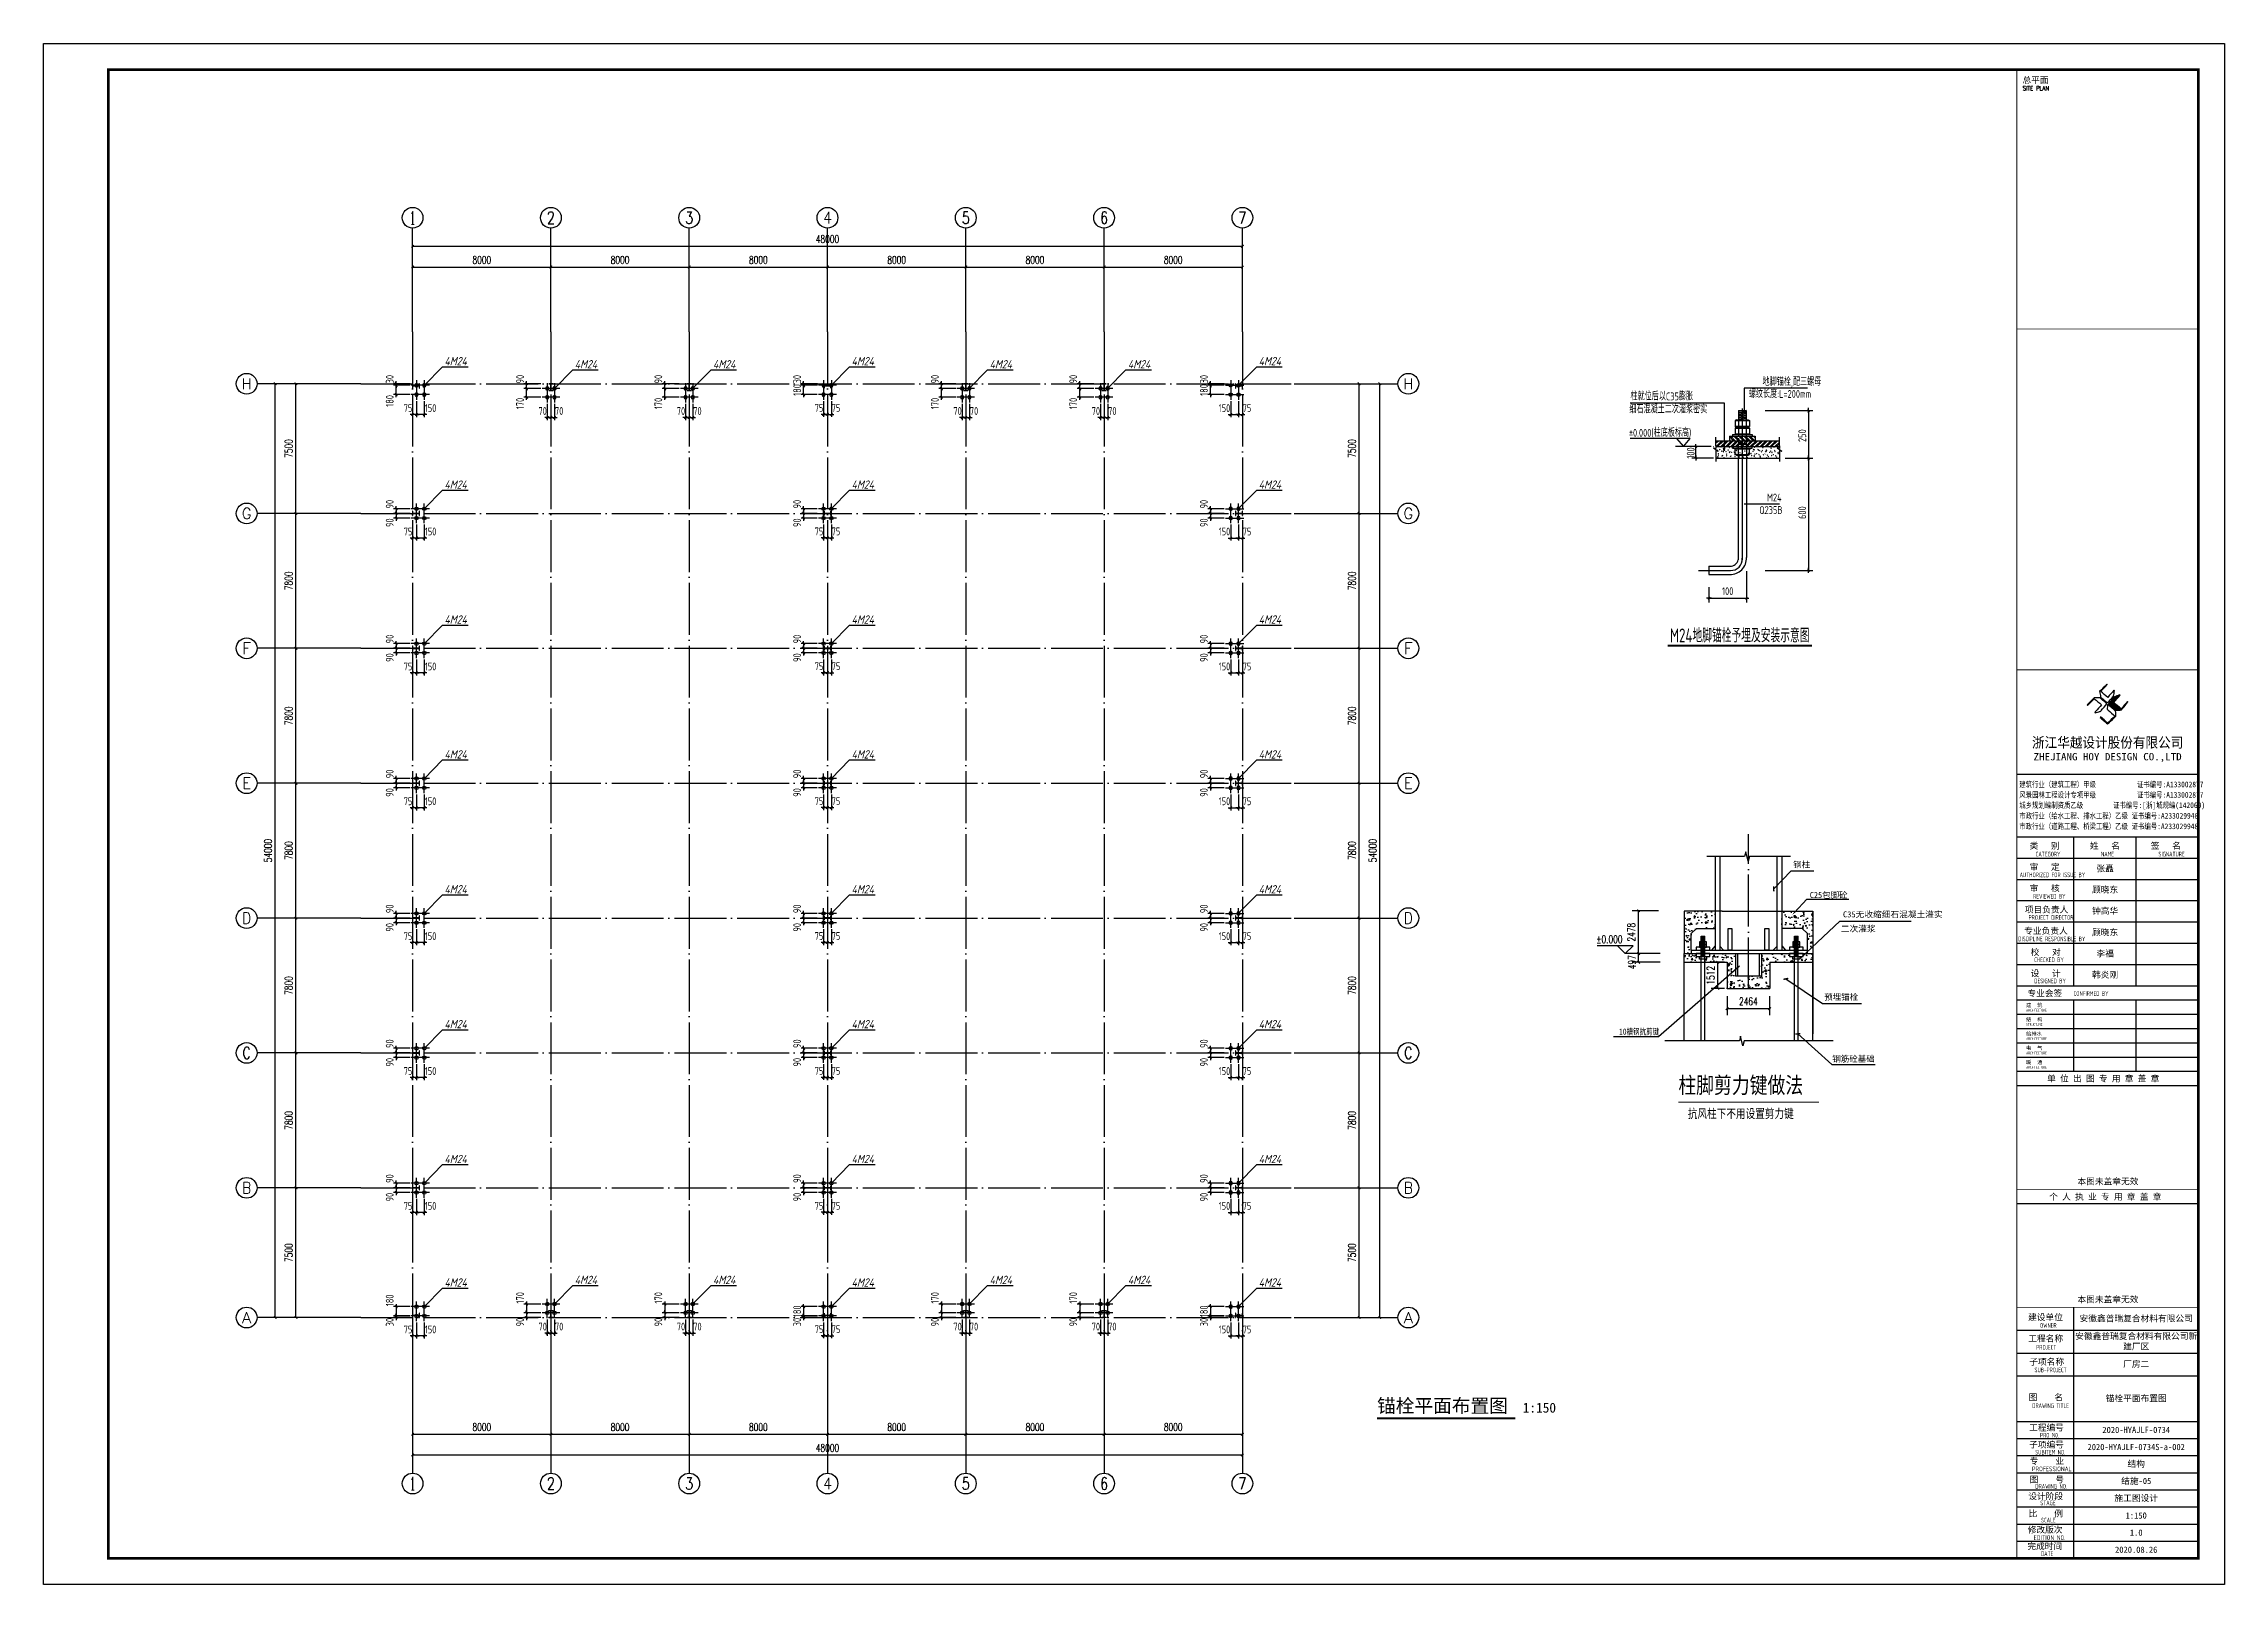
# Model space of a CAD drawing. Header units: millimetres. Extents: x 6950065 to 7140129, y 16284814 to 19754034.
# Drawn here: x 6955997 to 7082147, y 18629910 to 18719010 of the extents above; entities that cross this region are included whole.
import ezdxf
from ezdxf.enums import TextEntityAlignment as Align

# ---------------------------------------------------------------- set-up
doc = ezdxf.new("R2010")
doc.units = ezdxf.units.MM
doc.header["$LTSCALE"] = 1500
doc.header["$MEASUREMENT"] = 0
for name, pattern in [('CENTER', [2, 1.25, -0.25, 0.25, -0.25]), ('DASH', [0.35, 0.25, -0.1]), ('DASHED', [0.75, 0.5, -0.25]), ('DOTE', [2.42, 2, -0.2, 0.02, -0.2])]:
    doc.linetypes.add(name, pattern=pattern)
doc.layers.get('Defpoints').update_dxf_attribs({"color": 1})
for name, color, linetype in [('9', 7, 'Continuous'), ('AXIS', 3, 'Continuous'), ('AXIS_TEXT', 7, 'Continuous'), ('COLUMN', 2, 'Continuous'), ('C型钢', 6, 'Continuous'), ('dim', 7, 'Continuous'), ('DIM_ELEV', 3, 'Continuous'), ('DIM_SYMB', 165, 'Continuous'), ('DIMS', 3, 'Continuous'), ('DOTE', 250, 'DOTE'), ('HIDEN', 5, 'DASHED'), ('LAYER3', 3, 'CENTER'), ('LZ_DIM', 3, 'Continuous'), ('PUB_DIM', 161, 'Continuous'), ('PUB_TEXT', 7, 'Continuous'), ('PUB_TITLE', 4, 'Continuous'), ('S', 2, 'Continuous'), ('TEXT', 7, 'Continuous'), ('TK', 4, 'Continuous'), ('中粗', 4, 'Continuous'), ('中粗线', 2, 'Continuous'), ('剖断线', 253, 'Continuous'), ('文字', 31, 'Continuous'), ('标注', 7, 'Continuous'), ('标注尺寸', 253, 'Continuous'), ('结构', 2, 'Continuous')]:
    doc.layers.add(name, color=color, linetype=linetype)
doc.styles.add('-宋体', font='', dxfattribs={"width": 0.8})
doc.styles.add('_TCH_AXIS', font='COMPLEX', dxfattribs={"bigfont": 'GBCBIG'})
doc.styles.add('_TCH_DIM', font='SIMPLEX', dxfattribs={"bigfont": 'GBCBIG'})
doc.styles.add('_TCH_DIM_T3', font='SIMPLEX', dxfattribs={"width": 0.705882, "bigfont": 'GBCBIG'})
doc.styles.add('_TCH_DYN', font='')
doc.styles.add('COMPLEX', font='COMPLEX')
doc.styles.add('HT', font='simhei.ttf', dxfattribs={"width": 0.7})
doc.styles.add('ROMANS', font='romans', dxfattribs={"width": 0.65, "height": 231.275})
doc.styles.get("Standard").update_dxf_attribs({"font": 'gbenor.shx', "bigfont": 'gbcbig.shx'})
doc.styles.add('TSSD_Dimension', font='Tssdeng.shx', dxfattribs={"width": 0.7, "bigfont": 'hztxt.shx'})
doc.styles.add('TSSD_REIN', font='tssdeng.shx', dxfattribs={"width": 0.7, "bigfont": 'tssdchn.shx'})
doc.styles.add('图框', font='')
doc.styles.add('图签宋体', font='', dxfattribs={"height": 300})
doc.styles.add('图签黑体', font='simhei.ttf', dxfattribs={"height": 550})
doc.styles.get('-宋体').set_extended_font_data('SimSun')
doc.styles.get('_TCH_DYN').set_extended_font_data('SimSun')
doc.styles.get('图框').set_extended_font_data('SimSun')
doc.styles.get('图签宋体').set_extended_font_data('NSimSun')
doc.dimstyles.new('100', dxfattribs={"dimtxt": 250, "dimasz": 200, "dimexe": 250, "dimexo": 300, "dimgap": 150, "dimtad": 1, "dimdec": 0, "dimzin": 0, "dimdsep": 46, "dimtxsty": 'Standard', "dimblk": 'ARCHTICK', "dimcen": 0.09, "dimclrd": 256, "dimclre": 256, "dimclrt": 256, "dimadec": 0, "dimazin": 0, "dimtfac": 1, "dimtdec": 0, "dimtix": 1, "dimtmove": 2, "dimatfit": 3, "dimldrblk": 'ARCHTICK', "dimfxl": 0, "dimtolj": 1, "dimtzin": 0, "dimarcsym": 0})
doc.dimstyles.new('_TCH_ARCH&&150', dxfattribs={"dimtxt": 446.25, "dimasz": 150, "dimexe": 375, "dimexo": 450, "dimgap": 189.375, "dimtad": 1, "dimdec": 0, "dimzin": 0, "dimdsep": 46, "dimtxsty": '_TCH_DIM_T3', "dimblk": 'ARCHTICK', "dimcen": 0.09, "dimclrt": 7, "dimazin": 2, "dimtfac": 1, "dimtdec": 0, "dimtix": 1, "dimtmove": 2, "dimatfit": 3, "dimfxl": 0, "dimtolj": 1, "dimtzin": 0, "dimarcsym": 0})
doc.dimstyles.new('DIMN100', dxfattribs={"dimtxt": 250, "dimasz": 100, "dimexe": 200, "dimexo": 200, "dimgap": 100, "dimtad": 1, "dimdec": 0, "dimzin": 0, "dimdsep": 46, "dimtxsty": 'Standard', "dimblk": 'ARCHTICK', "dimcen": 0, "dimclrd": 8, "dimclre": 8, "dimclrt": 7, "dimadec": 0, "dimazin": 0, "dimtfac": 1, "dimtdec": 0, "dimtix": 1, "dimtmove": 2, "dimatfit": 3, "dimldrblk": 'ARCHTICK', "dimfxl": 0, "dimtolj": 1, "dimtzin": 0, "dimlwe": 20, "dimarcsym": 0})
doc.dimstyles.new('TSSD_50_150', dxfattribs={"dimtxt": 450, "dimasz": 150, "dimexe": 150, "dimexo": 375, "dimgap": 150, "dimtad": 1, "dimdec": 0, "dimlfac": 0.333333, "dimzin": 0, "dimdsep": 46, "dimtxsty": 'TSSD_Dimension', "dimblk": 'ARCHTICK', "dimblk1": 'ARCHTICK', "dimblk2": 'ARCHTICK', "dimcen": 0, "dimdle": 150, "dimclrt": 7, "dimadec": 0, "dimazin": 0, "dimtfac": 1, "dimtdec": 0, "dimtix": 1, "dimtmove": 2, "dimatfit": 3, "dimfxl": 0, "dimtolj": 1, "dimtzin": 0, "dimarcsym": 0})

msp = doc.modelspace()

# ---------------------------------------------------------------- texts
at = {"color": 6, "ltscale": 0.5, "oblique": 15}
for p in [(6979182.6, 18700409.4), (6986717.6, 18700229.4), (6994717.6, 18700229.4), (7002732.6, 18700409.4), (7010717.6, 18700229.4), (7018717.6, 18700229.4), (7026282.6, 18700409.4), (6979182.6, 18693269.4), (7002732.6, 18693269.4), (7026282.6, 18693269.4), (6979182.6, 18685469.4), (7002732.6, 18685469.4), (7026282.6, 18685469.4), (6979182.6, 18677669.4), (7002732.6, 18677669.4), (7026282.6, 18677669.4), (6979182.6, 18669869.4), (7002732.6, 18669869.4), (7026282.6, 18669869.4), (6979182.6, 18662069.4), (7002732.6, 18662069.4), (7026282.6, 18662069.4), (6979182.6, 18654269.4), (7002732.6, 18654269.4), (7026282.6, 18654269.4), (6979182.6, 18647129.4), (6986717.6, 18647279.4), (6994717.6, 18647279.4), (7002732.6, 18647129.4), (7010717.6, 18647279.4), (7018717.6, 18647279.4), (7026282.6, 18647129.4)]:
    msp.add_text('4M24', height=480, dxfattribs=at).set_placement(p)
at = {"color": 6, "ltscale": 0.5, "style": '图框'}
for s, p in [('钢柱', (7057698.2, 18671547.4)), ('C25包脚砼', (7059257.2, 18669788.1))]:
    msp.add_text(s, height=350, dxfattribs=at).set_placement(p, align=Align.MIDDLE)
at = {"color": 6, "ltscale": 0.5, "style": '图框', "width": 1.026629}
for s, p in [('二次灌浆', (7059961.1, 18667652.5)), ('C35无收缩细石混凝土灌实', (7060084, 18668481))]:
    msp.add_text(s, height=350, dxfattribs=at).set_placement(p)
at = {"color": 6, "ltscale": 0.5, "style": '图框', "width": 0.772103}
msp.add_text('10槽钢抗剪键', height=350, dxfattribs=at).set_placement((7047128.8, 18661701.9), (7049447.7, 18661701.9), align=Align.FIT)
at = {"color": 6, "ltscale": 0.5, "char_height": 350, "attachment_point": 1, "style": '图框'}
for s, insert in [('预埋锚栓', (7059000.5, 18664055.3, 1400)), ('钢筋砼基础', (7059467.3, 18660476.3, 1400))]:
    msp.add_mtext(s, dxfattribs=dict(at, insert=insert))
at = {"layer": 'DIM_SYMB', "color": 7, "style": '_TCH_DYN'}
for s, height, p in [('锚栓平面布置图', 793.04, (7033130.6, 18639842.7)), ('1:150', 566.46, (7041558.1, 18639842.7))]:
    msp.add_text(s, height=height, dxfattribs=at).set_placement(p)
at = {"layer": 'PUB_TEXT', "style": 'TSSD_REIN', "width": 0.7}
msp.add_text('M24地脚锚栓予埋及安装示意图', height=806.4, dxfattribs=at).set_placement((7054113.1, 18684829.5), align=Align.MIDDLE)
at = {"layer": 'PUB_TEXT'}
for s, height, style, width, p in [('%%P0.000', 446.25, '_TCH_DIM', 0.705882, (7045818.2, 18666993.6)), ('柱脚剪力键做法', 945, '-宋体', 0.8, (7050561.5, 18658309.4)), ('抗风柱下不用设置剪力键', 510.451, '-宋体', 0.8, (7051108.2, 18656876))]:
    msp.add_text(s, height=height, dxfattribs=dict(at, style=style, width=width)).set_placement(p)
at = {"layer": 'TEXT', "style": 'TSSD_REIN', "width": 0.7}
for s, p in [('地脚锚栓,配三螺母', (7055432, 18699222.7)), ('细石混凝土二次灌浆密实', (7047729.4, 18697637.5)), ('柱就位后以C35膨胀', (7047791.2, 18698385.5)), ('螺纹长度:L=200mm', (7054638.2, 18698526.3)), ('M24', (7055690.3, 18692534.3)), ('Q235B', (7055242.7, 18691812.7))]:
    msp.add_text(s, height=450, dxfattribs=at).set_placement(p)
msp.add_text('%%P0.000(柱底板标高)', height=450, dxfattribs=at).set_placement((7049504.3, 18696544.9), align=Align.MIDDLE)
at = {"layer": 'TEXT', "char_height": 450, "attachment_point": 5, "rotation": 90, "style": 'TSSD_REIN'}
for s, insert in [('\\A1;100', (7051275.4, 18695336.8)), ('\\A1;250', (7057729.9, 18696339.9)), ('\\A1;600', (7057729.9, 18691886.4))]:
    msp.add_mtext(s, dxfattribs=dict(at, insert=insert))
at = {"layer": 'TEXT', "insert": (7053416.1, 18687346.7), "char_height": 450, "attachment_point": 5, "style": 'TSSD_REIN'}
msp.add_mtext('\\A1;100', dxfattribs=at)

# ---------------------------------------------------------------- blocks, each defined once
blk = doc.blocks.new('A$C3ACC4A1C')
at = {"layer": 'COLUMN'}
h = blk.add_hatch(color=256, dxfattribs=at)
h.paths.add_polyline_path([(125, 400), (0, 400), (0, 388), (120, 388), (120, 200), (125, 200)])
h.paths.add_polyline_path([(250, 400), (125, 400), (125, 200), (130, 200), (130, 388), (250, 388)])
h.paths.add_polyline_path([(250, 12), (130, 12), (130, 200), (125, 200), (125, 0), (250, 0)])
h.paths.add_polyline_path([(125, 200), (120, 200), (120, 12), (0, 12), (0, 0), (125, 0)])
blk.add_lwpolyline([(0, 0), (0, 12), (120, 12), (120, 388), (0, 388), (0, 400), (250, 400), (250, 388), (130, 388), (130, 12), (250, 12), (250, 0)], close=True, dxfattribs=at)
blk = doc.blocks.new('rtrtrtrtrt')
at = {"layer": '中粗', "linetype": 'ByBlock'}
for p, q in [((3059491, -306880), (3059491, -306280)), ((3059791, -306580), (3059191, -306580))]:
    blk.add_line(p, q, dxfattribs=at)
blk.add_circle((3059491, -306580), 100, dxfattribs=at)
blk = doc.blocks.new('_ArchTick')
at = {"color": 0, "linetype": 'ByBlock', "const_width": 0.4}
blk.add_lwpolyline([(-0.5, -0.5), (0.5, 0.5)], dxfattribs=at)
blk = doc.blocks.new('*D503')
at = {"layer": 'Defpoints', "color": 0}
for p in [(6977567, 18660372), (6978017, 18660372), (6977567, 18659220)]:
    blk.add_point(p, dxfattribs=at)
at = {"layer": 'dim', "color": 0, "lineweight": -2}
for p, q in [((6978167, 18659220), (6977417, 18659220)), ((6977567, 18659997), (6977567, 18659070)), ((6978017, 18659997), (6978017, 18659070))]:
    blk.add_line(p, q, dxfattribs=at)
at = {"layer": 'dim', "color": 0, "lineweight": -2, "xscale": 150, "yscale": 150, "zscale": 150, "rotation": 180}
blk.add_blockref('_ArchTick', (6977567, 18659220), dxfattribs=at)
at = {"layer": 'dim', "color": 0, "lineweight": -2, "xscale": 150, "yscale": 150, "zscale": 150}
blk.add_blockref('_ArchTick', (6978017, 18659220), dxfattribs=at)
at = {"layer": 'dim', "color": 7, "insert": (6978380, 18659595), "char_height": 450, "attachment_point": 5, "style": 'TSSD_Dimension'}
blk.add_mtext('\\A1;150', dxfattribs=at)
blk = doc.blocks.new('*D504')
at = {"layer": 'Defpoints', "color": 0}
for p in [(6977342, 18660372), (6977567, 18660372), (6977342, 18659220)]:
    blk.add_point(p, dxfattribs=at)
at = {"layer": 'dim', "color": 0, "lineweight": -2}
for p, q in [((6977342, 18659220), (6977192, 18659220)), ((6977342, 18659997), (6977342, 18659070)), ((6977567, 18659220), (6977342, 18659220)), ((6977567, 18659997), (6977567, 18659070)), ((6977567, 18659220), (6977717, 18659220))]:
    blk.add_line(p, q, dxfattribs=at)
at = {"layer": 'dim', "color": 0, "lineweight": -2, "xscale": 150, "yscale": 150, "zscale": 150}
blk.add_blockref('_ArchTick', (6977342, 18659220), dxfattribs=at)
at = {"layer": 'dim', "color": 0, "lineweight": -2, "xscale": 150, "yscale": 150, "zscale": 150, "rotation": 180}
blk.add_blockref('_ArchTick', (6977567, 18659220), dxfattribs=at)
at = {"layer": 'dim', "color": 7, "insert": (6977076, 18659595), "char_height": 450, "attachment_point": 5, "style": 'TSSD_Dimension'}
blk.add_mtext('\\A1;75', dxfattribs=at)
blk = doc.blocks.new('*D505')
at = {"layer": 'Defpoints', "color": 0}
for p in [(6976392, 18660642), (6977567, 18660912), (6977567, 18660642)]:
    blk.add_point(p, dxfattribs=at)
at = {"layer": 'dim', "color": 0, "lineweight": -2}
for p, q in [((6977192, 18660912), (6976242, 18660912)), ((6977192, 18660642), (6976242, 18660642)), ((6976392, 18660912), (6976392, 18661062)), ((6976392, 18660912), (6976392, 18660642)), ((6976392, 18660642), (6976392, 18660492))]:
    blk.add_line(p, q, dxfattribs=at)
at = {"layer": 'dim', "color": 0, "lineweight": -2, "xscale": 150, "yscale": 150, "zscale": 150}
for p, rotation in [((6976392, 18660912), 270), ((6976392, 18660642), 90)]:
    blk.add_blockref('_ArchTick', p, dxfattribs=dict(at, rotation=rotation))
at = {"layer": 'dim', "color": 7, "insert": (6976017, 18661178), "char_height": 450, "attachment_point": 5, "rotation": 90, "style": 'TSSD_Dimension'}
blk.add_mtext('\\A1;90', dxfattribs=at)
blk = doc.blocks.new('*D506')
at = {"layer": 'Defpoints', "color": 0}
for p in [(6976392, 18660372), (6977567, 18660642), (6977567, 18660372)]:
    blk.add_point(p, dxfattribs=at)
at = {"layer": 'dim', "color": 0, "lineweight": -2}
for p, q in [((6977192, 18660642), (6976242, 18660642)), ((6977192, 18660372), (6976242, 18660372)), ((6976392, 18660642), (6976392, 18660792)), ((6976392, 18660642), (6976392, 18660372)), ((6976392, 18660372), (6976392, 18660222))]:
    blk.add_line(p, q, dxfattribs=at)
at = {"layer": 'dim', "color": 0, "lineweight": -2, "xscale": 150, "yscale": 150, "zscale": 150}
for p, rotation in [((6976392, 18660642), 270), ((6976392, 18660372), 90)]:
    blk.add_blockref('_ArchTick', p, dxfattribs=dict(at, rotation=rotation))
at = {"layer": 'dim', "color": 7, "insert": (6976017, 18660106), "char_height": 450, "attachment_point": 5, "rotation": 90, "style": 'TSSD_Dimension'}
blk.add_mtext('\\A1;90', dxfattribs=at)
blk = doc.blocks.new('*D507')
at = {"layer": 'Defpoints', "color": 0}
for p in [(7001117, 18660372), (7001342, 18660372), (7001342, 18659229)]:
    blk.add_point(p, dxfattribs=at)
at = {"layer": 'dim', "color": 0, "lineweight": -2}
for p, q in [((7001117, 18659229), (7000967, 18659229)), ((7001117, 18659997), (7001117, 18659079)), ((7001117, 18659229), (7001342, 18659229)), ((7001342, 18659997), (7001342, 18659079)), ((7001342, 18659229), (7001492, 18659229))]:
    blk.add_line(p, q, dxfattribs=at)
at = {"layer": 'dim', "color": 0, "lineweight": -2, "xscale": 150, "yscale": 150, "zscale": 150}
blk.add_blockref('_ArchTick', (7001117, 18659229), dxfattribs=at)
at = {"layer": 'dim', "color": 0, "lineweight": -2, "xscale": 150, "yscale": 150, "zscale": 150, "rotation": 180}
blk.add_blockref('_ArchTick', (7001342, 18659229), dxfattribs=at)
at = {"layer": 'dim', "color": 7, "insert": (7000851, 18659604), "char_height": 450, "attachment_point": 5, "style": 'TSSD_Dimension'}
blk.add_mtext('\\A1;75', dxfattribs=at)
blk = doc.blocks.new('*D508')
at = {"layer": 'Defpoints', "color": 0}
for p in [(7001342, 18660372), (7001567, 18660372), (7001567, 18659229)]:
    blk.add_point(p, dxfattribs=at)
at = {"layer": 'dim', "color": 0, "lineweight": -2}
for p, q in [((7001342, 18659229), (7001192, 18659229)), ((7001342, 18659997), (7001342, 18659079)), ((7001342, 18659229), (7001567, 18659229)), ((7001567, 18659997), (7001567, 18659079)), ((7001567, 18659229), (7001717, 18659229))]:
    blk.add_line(p, q, dxfattribs=at)
at = {"layer": 'dim', "color": 0, "lineweight": -2, "xscale": 150, "yscale": 150, "zscale": 150}
blk.add_blockref('_ArchTick', (7001342, 18659229), dxfattribs=at)
at = {"layer": 'dim', "color": 0, "lineweight": -2, "xscale": 150, "yscale": 150, "zscale": 150, "rotation": 180}
blk.add_blockref('_ArchTick', (7001567, 18659229), dxfattribs=at)
at = {"layer": 'dim', "color": 7, "insert": (7001833, 18659604), "char_height": 450, "attachment_point": 5, "style": 'TSSD_Dimension'}
blk.add_mtext('\\A1;75', dxfattribs=at)
blk = doc.blocks.new('*D509')
at = {"layer": 'Defpoints', "color": 0}
for p in [(6999960, 18660642), (7001117, 18660912), (7001117, 18660642)]:
    blk.add_point(p, dxfattribs=at)
at = {"layer": 'dim', "color": 0, "lineweight": -2}
for p, q in [((7000742, 18660912), (6999810, 18660912)), ((7000742, 18660642), (6999810, 18660642)), ((6999960, 18660912), (6999960, 18661062)), ((6999960, 18660912), (6999960, 18660642)), ((6999960, 18660642), (6999960, 18660492))]:
    blk.add_line(p, q, dxfattribs=at)
at = {"layer": 'dim', "color": 0, "lineweight": -2, "xscale": 150, "yscale": 150, "zscale": 150}
for p, rotation in [((6999960, 18660912), 270), ((6999960, 18660642), 90)]:
    blk.add_blockref('_ArchTick', p, dxfattribs=dict(at, rotation=rotation))
at = {"layer": 'dim', "color": 7, "insert": (6999585, 18661178), "char_height": 450, "attachment_point": 5, "rotation": 90, "style": 'TSSD_Dimension'}
blk.add_mtext('\\A1;90', dxfattribs=at)
blk = doc.blocks.new('*D510')
at = {"layer": 'Defpoints', "color": 0}
for p in [(6999960, 18660372), (7001117, 18660642), (7001117, 18660372)]:
    blk.add_point(p, dxfattribs=at)
at = {"layer": 'dim', "color": 0, "lineweight": -2}
for p, q in [((7000742, 18660642), (6999810, 18660642)), ((7000742, 18660372), (6999810, 18660372)), ((6999960, 18660642), (6999960, 18660792)), ((6999960, 18660642), (6999960, 18660372)), ((6999960, 18660372), (6999960, 18660222))]:
    blk.add_line(p, q, dxfattribs=at)
at = {"layer": 'dim', "color": 0, "lineweight": -2, "xscale": 150, "yscale": 150, "zscale": 150}
for p, rotation in [((6999960, 18660642), 270), ((6999960, 18660372), 90)]:
    blk.add_blockref('_ArchTick', p, dxfattribs=dict(at, rotation=rotation))
at = {"layer": 'dim', "color": 7, "insert": (6999585, 18660106), "char_height": 450, "attachment_point": 5, "rotation": 90, "style": 'TSSD_Dimension'}
blk.add_mtext('\\A1;90', dxfattribs=at)
blk = doc.blocks.new('*D511')
at = {"layer": 'Defpoints', "color": 0}
for p in [(7024667, 18660372), (7025117, 18660372), (7025117, 18659220)]:
    blk.add_point(p, dxfattribs=at)
at = {"layer": 'dim', "color": 0, "lineweight": -2}
for p, q in [((7024517, 18659220), (7025267, 18659220)), ((7024667, 18659997), (7024667, 18659070)), ((7025117, 18659997), (7025117, 18659070))]:
    blk.add_line(p, q, dxfattribs=at)
at = {"layer": 'dim', "color": 0, "lineweight": -2, "xscale": 150, "yscale": 150, "zscale": 150, "rotation": 180}
blk.add_blockref('_ArchTick', (7024667, 18659220), dxfattribs=at)
at = {"layer": 'dim', "color": 0, "lineweight": -2, "xscale": 150, "yscale": 150, "zscale": 150}
blk.add_blockref('_ArchTick', (7025117, 18659220), dxfattribs=at)
at = {"layer": 'dim', "color": 7, "insert": (7024304, 18659595), "char_height": 450, "attachment_point": 5, "style": 'TSSD_Dimension'}
blk.add_mtext('\\A1;150', dxfattribs=at)
blk = doc.blocks.new('*D512')
at = {"layer": 'Defpoints', "color": 0}
for p in [(7025117, 18660372), (7025342, 18660372), (7025342, 18659220)]:
    blk.add_point(p, dxfattribs=at)
at = {"layer": 'dim', "color": 0, "lineweight": -2}
for p, q in [((7025117, 18659220), (7024967, 18659220)), ((7025117, 18659997), (7025117, 18659070)), ((7025117, 18659220), (7025342, 18659220)), ((7025342, 18659997), (7025342, 18659070)), ((7025342, 18659220), (7025492, 18659220))]:
    blk.add_line(p, q, dxfattribs=at)
at = {"layer": 'dim', "color": 0, "lineweight": -2, "xscale": 150, "yscale": 150, "zscale": 150}
blk.add_blockref('_ArchTick', (7025117, 18659220), dxfattribs=at)
at = {"layer": 'dim', "color": 0, "lineweight": -2, "xscale": 150, "yscale": 150, "zscale": 150, "rotation": 180}
blk.add_blockref('_ArchTick', (7025342, 18659220), dxfattribs=at)
at = {"layer": 'dim', "color": 7, "insert": (7025608, 18659595), "char_height": 450, "attachment_point": 5, "style": 'TSSD_Dimension'}
blk.add_mtext('\\A1;75', dxfattribs=at)
blk = doc.blocks.new('*D513')
at = {"layer": 'Defpoints', "color": 0}
for p in [(7023492, 18660642), (7024667, 18660912), (7024667, 18660642)]:
    blk.add_point(p, dxfattribs=at)
at = {"layer": 'dim', "color": 0, "lineweight": -2}
for p, q in [((7024292, 18660912), (7023342, 18660912)), ((7024292, 18660642), (7023342, 18660642)), ((7023492, 18660912), (7023492, 18661062)), ((7023492, 18660912), (7023492, 18660642)), ((7023492, 18660642), (7023492, 18660492))]:
    blk.add_line(p, q, dxfattribs=at)
at = {"layer": 'dim', "color": 0, "lineweight": -2, "xscale": 150, "yscale": 150, "zscale": 150}
for p, rotation in [((7023492, 18660912), 270), ((7023492, 18660642), 90)]:
    blk.add_blockref('_ArchTick', p, dxfattribs=dict(at, rotation=rotation))
at = {"layer": 'dim', "color": 7, "insert": (7023117, 18661178), "char_height": 450, "attachment_point": 5, "rotation": 90, "style": 'TSSD_Dimension'}
blk.add_mtext('\\A1;90', dxfattribs=at)
blk = doc.blocks.new('*D514')
at = {"layer": 'Defpoints', "color": 0}
for p in [(7023492, 18660372), (7024667, 18660642), (7024667, 18660372)]:
    blk.add_point(p, dxfattribs=at)
at = {"layer": 'dim', "color": 0, "lineweight": -2}
for p, q in [((7024292, 18660642), (7023342, 18660642)), ((7024292, 18660372), (7023342, 18660372)), ((7023492, 18660642), (7023492, 18660792)), ((7023492, 18660642), (7023492, 18660372)), ((7023492, 18660372), (7023492, 18660222))]:
    blk.add_line(p, q, dxfattribs=at)
at = {"layer": 'dim', "color": 0, "lineweight": -2, "xscale": 150, "yscale": 150, "zscale": 150}
for p, rotation in [((7023492, 18660642), 270), ((7023492, 18660372), 90)]:
    blk.add_blockref('_ArchTick', p, dxfattribs=dict(at, rotation=rotation))
at = {"layer": 'dim', "color": 7, "insert": (7023117, 18660106), "char_height": 450, "attachment_point": 5, "rotation": 90, "style": 'TSSD_Dimension'}
blk.add_mtext('\\A1;90', dxfattribs=at)
blk = doc.blocks.new('*D515')
at = {"layer": 'Defpoints', "color": 0}
for p in [(6977567, 18668172), (6978017, 18668172), (6977567, 18667020)]:
    blk.add_point(p, dxfattribs=at)
at = {"layer": 'dim', "color": 0, "lineweight": -2}
for p, q in [((6977567, 18667797), (6977567, 18666870)), ((6978017, 18667797), (6978017, 18666870)), ((6978167, 18667020), (6977417, 18667020))]:
    blk.add_line(p, q, dxfattribs=at)
at = {"layer": 'dim', "color": 0, "lineweight": -2, "xscale": 150, "yscale": 150, "zscale": 150, "rotation": 180}
blk.add_blockref('_ArchTick', (6977567, 18667020), dxfattribs=at)
at = {"layer": 'dim', "color": 0, "lineweight": -2, "xscale": 150, "yscale": 150, "zscale": 150}
blk.add_blockref('_ArchTick', (6978017, 18667020), dxfattribs=at)
at = {"layer": 'dim', "color": 7, "insert": (6978380, 18667395), "char_height": 450, "attachment_point": 5, "style": 'TSSD_Dimension'}
blk.add_mtext('\\A1;150', dxfattribs=at)
blk = doc.blocks.new('*D520')
at = {"layer": 'Defpoints', "color": 0}
for p in [(6977342, 18668172), (6977567, 18668172), (6977342, 18667020)]:
    blk.add_point(p, dxfattribs=at)
at = {"layer": 'dim', "color": 0, "lineweight": -2}
for p, q in [((6977342, 18667797), (6977342, 18666870)), ((6977567, 18667797), (6977567, 18666870)), ((6977342, 18667020), (6977192, 18667020)), ((6977567, 18667020), (6977342, 18667020)), ((6977567, 18667020), (6977717, 18667020))]:
    blk.add_line(p, q, dxfattribs=at)
at = {"layer": 'dim', "color": 0, "lineweight": -2, "xscale": 150, "yscale": 150, "zscale": 150}
blk.add_blockref('_ArchTick', (6977342, 18667020), dxfattribs=at)
at = {"layer": 'dim', "color": 0, "lineweight": -2, "xscale": 150, "yscale": 150, "zscale": 150, "rotation": 180}
blk.add_blockref('_ArchTick', (6977567, 18667020), dxfattribs=at)
at = {"layer": 'dim', "color": 7, "insert": (6977076, 18667395), "char_height": 450, "attachment_point": 5, "style": 'TSSD_Dimension'}
blk.add_mtext('\\A1;75', dxfattribs=at)
blk = doc.blocks.new('*D521')
at = {"layer": 'Defpoints', "color": 0}
for p in [(6976392, 18668442), (6977567, 18668712), (6977567, 18668442)]:
    blk.add_point(p, dxfattribs=at)
at = {"layer": 'dim', "color": 0, "lineweight": -2}
for p, q in [((6977192, 18668712), (6976242, 18668712)), ((6977192, 18668442), (6976242, 18668442)), ((6976392, 18668712), (6976392, 18668862)), ((6976392, 18668712), (6976392, 18668442)), ((6976392, 18668442), (6976392, 18668292))]:
    blk.add_line(p, q, dxfattribs=at)
at = {"layer": 'dim', "color": 0, "lineweight": -2, "xscale": 150, "yscale": 150, "zscale": 150}
for p, rotation in [((6976392, 18668712), 270), ((6976392, 18668442), 90)]:
    blk.add_blockref('_ArchTick', p, dxfattribs=dict(at, rotation=rotation))
at = {"layer": 'dim', "color": 7, "insert": (6976017, 18668978), "char_height": 450, "attachment_point": 5, "rotation": 90, "style": 'TSSD_Dimension'}
blk.add_mtext('\\A1;90', dxfattribs=at)
blk = doc.blocks.new('*D522')
at = {"layer": 'Defpoints', "color": 0}
for p in [(6976392, 18668172), (6977567, 18668442), (6977567, 18668172)]:
    blk.add_point(p, dxfattribs=at)
at = {"layer": 'dim', "color": 0, "lineweight": -2}
for p, q in [((6977192, 18668442), (6976242, 18668442)), ((6977192, 18668172), (6976242, 18668172)), ((6976392, 18668442), (6976392, 18668592)), ((6976392, 18668442), (6976392, 18668172)), ((6976392, 18668172), (6976392, 18668022))]:
    blk.add_line(p, q, dxfattribs=at)
at = {"layer": 'dim', "color": 0, "lineweight": -2, "xscale": 150, "yscale": 150, "zscale": 150}
for p, rotation in [((6976392, 18668442), 270), ((6976392, 18668172), 90)]:
    blk.add_blockref('_ArchTick', p, dxfattribs=dict(at, rotation=rotation))
at = {"layer": 'dim', "color": 7, "insert": (6976017, 18667906), "char_height": 450, "attachment_point": 5, "rotation": 90, "style": 'TSSD_Dimension'}
blk.add_mtext('\\A1;90', dxfattribs=at)
blk = doc.blocks.new('*D523')
at = {"layer": 'Defpoints', "color": 0}
for p in [(7001117, 18668172), (7001342, 18668172), (7001342, 18667029)]:
    blk.add_point(p, dxfattribs=at)
at = {"layer": 'dim', "color": 0, "lineweight": -2}
for p, q in [((7001117, 18667797), (7001117, 18666879)), ((7001342, 18667797), (7001342, 18666879)), ((7001117, 18667029), (7000967, 18667029)), ((7001117, 18667029), (7001342, 18667029)), ((7001342, 18667029), (7001492, 18667029))]:
    blk.add_line(p, q, dxfattribs=at)
at = {"layer": 'dim', "color": 0, "lineweight": -2, "xscale": 150, "yscale": 150, "zscale": 150}
blk.add_blockref('_ArchTick', (7001117, 18667029), dxfattribs=at)
at = {"layer": 'dim', "color": 0, "lineweight": -2, "xscale": 150, "yscale": 150, "zscale": 150, "rotation": 180}
blk.add_blockref('_ArchTick', (7001342, 18667029), dxfattribs=at)
at = {"layer": 'dim', "color": 7, "insert": (7000851, 18667404), "char_height": 450, "attachment_point": 5, "style": 'TSSD_Dimension'}
blk.add_mtext('\\A1;75', dxfattribs=at)
blk = doc.blocks.new('*D524')
at = {"layer": 'Defpoints', "color": 0}
for p in [(7001342, 18668172), (7001567, 18668172), (7001567, 18667029)]:
    blk.add_point(p, dxfattribs=at)
at = {"layer": 'dim', "color": 0, "lineweight": -2}
for p, q in [((7001342, 18667797), (7001342, 18666879)), ((7001567, 18667797), (7001567, 18666879)), ((7001342, 18667029), (7001192, 18667029)), ((7001342, 18667029), (7001567, 18667029)), ((7001567, 18667029), (7001717, 18667029))]:
    blk.add_line(p, q, dxfattribs=at)
at = {"layer": 'dim', "color": 0, "lineweight": -2, "xscale": 150, "yscale": 150, "zscale": 150}
blk.add_blockref('_ArchTick', (7001342, 18667029), dxfattribs=at)
at = {"layer": 'dim', "color": 0, "lineweight": -2, "xscale": 150, "yscale": 150, "zscale": 150, "rotation": 180}
blk.add_blockref('_ArchTick', (7001567, 18667029), dxfattribs=at)
at = {"layer": 'dim', "color": 7, "insert": (7001833, 18667404), "char_height": 450, "attachment_point": 5, "style": 'TSSD_Dimension'}
blk.add_mtext('\\A1;75', dxfattribs=at)
blk = doc.blocks.new('*D525')
at = {"layer": 'Defpoints', "color": 0}
for p in [(6999960, 18668442), (7001117, 18668712), (7001117, 18668442)]:
    blk.add_point(p, dxfattribs=at)
at = {"layer": 'dim', "color": 0, "lineweight": -2}
for p, q in [((7000742, 18668712), (6999810, 18668712)), ((7000742, 18668442), (6999810, 18668442)), ((6999960, 18668712), (6999960, 18668862)), ((6999960, 18668712), (6999960, 18668442)), ((6999960, 18668442), (6999960, 18668292))]:
    blk.add_line(p, q, dxfattribs=at)
at = {"layer": 'dim', "color": 0, "lineweight": -2, "xscale": 150, "yscale": 150, "zscale": 150}
for p, rotation in [((6999960, 18668712), 270), ((6999960, 18668442), 90)]:
    blk.add_blockref('_ArchTick', p, dxfattribs=dict(at, rotation=rotation))
at = {"layer": 'dim', "color": 7, "insert": (6999585, 18668978), "char_height": 450, "attachment_point": 5, "rotation": 90, "style": 'TSSD_Dimension'}
blk.add_mtext('\\A1;90', dxfattribs=at)
blk = doc.blocks.new('*D526')
at = {"layer": 'Defpoints', "color": 0}
for p in [(6999960, 18668172), (7001117, 18668442), (7001117, 18668172)]:
    blk.add_point(p, dxfattribs=at)
at = {"layer": 'dim', "color": 0, "lineweight": -2}
for p, q in [((7000742, 18668442), (6999810, 18668442)), ((7000742, 18668172), (6999810, 18668172)), ((6999960, 18668442), (6999960, 18668592)), ((6999960, 18668442), (6999960, 18668172)), ((6999960, 18668172), (6999960, 18668022))]:
    blk.add_line(p, q, dxfattribs=at)
at = {"layer": 'dim', "color": 0, "lineweight": -2, "xscale": 150, "yscale": 150, "zscale": 150}
for p, rotation in [((6999960, 18668442), 270), ((6999960, 18668172), 90)]:
    blk.add_blockref('_ArchTick', p, dxfattribs=dict(at, rotation=rotation))
at = {"layer": 'dim', "color": 7, "insert": (6999585, 18667906), "char_height": 450, "attachment_point": 5, "rotation": 90, "style": 'TSSD_Dimension'}
blk.add_mtext('\\A1;90', dxfattribs=at)
blk = doc.blocks.new('*D516')
at = {"layer": 'Defpoints', "color": 0}
for p in [(7024667, 18668172), (7025117, 18668172), (7025117, 18667020)]:
    blk.add_point(p, dxfattribs=at)
at = {"layer": 'dim', "color": 0, "lineweight": -2}
for p, q in [((7024667, 18667797), (7024667, 18666870)), ((7025117, 18667797), (7025117, 18666870)), ((7024517, 18667020), (7025267, 18667020))]:
    blk.add_line(p, q, dxfattribs=at)
at = {"layer": 'dim', "color": 0, "lineweight": -2, "xscale": 150, "yscale": 150, "zscale": 150, "rotation": 180}
blk.add_blockref('_ArchTick', (7024667, 18667020), dxfattribs=at)
at = {"layer": 'dim', "color": 0, "lineweight": -2, "xscale": 150, "yscale": 150, "zscale": 150}
blk.add_blockref('_ArchTick', (7025117, 18667020), dxfattribs=at)
at = {"layer": 'dim', "color": 7, "insert": (7024304, 18667395), "char_height": 450, "attachment_point": 5, "style": 'TSSD_Dimension'}
blk.add_mtext('\\A1;150', dxfattribs=at)
blk = doc.blocks.new('*D517')
at = {"layer": 'Defpoints', "color": 0}
for p in [(7025117, 18668172), (7025342, 18668172), (7025342, 18667020)]:
    blk.add_point(p, dxfattribs=at)
at = {"layer": 'dim', "color": 0, "lineweight": -2}
for p, q in [((7025117, 18667797), (7025117, 18666870)), ((7025342, 18667797), (7025342, 18666870)), ((7025117, 18667020), (7024967, 18667020)), ((7025117, 18667020), (7025342, 18667020)), ((7025342, 18667020), (7025492, 18667020))]:
    blk.add_line(p, q, dxfattribs=at)
at = {"layer": 'dim', "color": 0, "lineweight": -2, "xscale": 150, "yscale": 150, "zscale": 150}
blk.add_blockref('_ArchTick', (7025117, 18667020), dxfattribs=at)
at = {"layer": 'dim', "color": 0, "lineweight": -2, "xscale": 150, "yscale": 150, "zscale": 150, "rotation": 180}
blk.add_blockref('_ArchTick', (7025342, 18667020), dxfattribs=at)
at = {"layer": 'dim', "color": 7, "insert": (7025608, 18667395), "char_height": 450, "attachment_point": 5, "style": 'TSSD_Dimension'}
blk.add_mtext('\\A1;75', dxfattribs=at)
blk = doc.blocks.new('*D518')
at = {"layer": 'Defpoints', "color": 0}
for p in [(7023492, 18668442), (7024667, 18668712), (7024667, 18668442)]:
    blk.add_point(p, dxfattribs=at)
at = {"layer": 'dim', "color": 0, "lineweight": -2}
for p, q in [((7024292, 18668712), (7023342, 18668712)), ((7024292, 18668442), (7023342, 18668442)), ((7023492, 18668712), (7023492, 18668862)), ((7023492, 18668712), (7023492, 18668442)), ((7023492, 18668442), (7023492, 18668292))]:
    blk.add_line(p, q, dxfattribs=at)
at = {"layer": 'dim', "color": 0, "lineweight": -2, "xscale": 150, "yscale": 150, "zscale": 150}
for p, rotation in [((7023492, 18668712), 270), ((7023492, 18668442), 90)]:
    blk.add_blockref('_ArchTick', p, dxfattribs=dict(at, rotation=rotation))
at = {"layer": 'dim', "color": 7, "insert": (7023117, 18668978), "char_height": 450, "attachment_point": 5, "rotation": 90, "style": 'TSSD_Dimension'}
blk.add_mtext('\\A1;90', dxfattribs=at)
blk = doc.blocks.new('*D519')
at = {"layer": 'Defpoints', "color": 0}
for p in [(7023492, 18668172), (7024667, 18668442), (7024667, 18668172)]:
    blk.add_point(p, dxfattribs=at)
at = {"layer": 'dim', "color": 0, "lineweight": -2}
for p, q in [((7024292, 18668442), (7023342, 18668442)), ((7024292, 18668172), (7023342, 18668172)), ((7023492, 18668442), (7023492, 18668592)), ((7023492, 18668442), (7023492, 18668172)), ((7023492, 18668172), (7023492, 18668022))]:
    blk.add_line(p, q, dxfattribs=at)
at = {"layer": 'dim', "color": 0, "lineweight": -2, "xscale": 150, "yscale": 150, "zscale": 150}
for p, rotation in [((7023492, 18668442), 270), ((7023492, 18668172), 90)]:
    blk.add_blockref('_ArchTick', p, dxfattribs=dict(at, rotation=rotation))
at = {"layer": 'dim', "color": 7, "insert": (7023117, 18667906), "char_height": 450, "attachment_point": 5, "rotation": 90, "style": 'TSSD_Dimension'}
blk.add_mtext('\\A1;90', dxfattribs=at)
blk = doc.blocks.new('*D527')
at = {"layer": 'Defpoints', "color": 0}
for p in [(6977567, 18675972), (6978017, 18675972), (6977567, 18674820)]:
    blk.add_point(p, dxfattribs=at)
at = {"layer": 'dim', "color": 0, "lineweight": -2}
for p, q in [((6977567, 18675597), (6977567, 18674670)), ((6978017, 18675597), (6978017, 18674670)), ((6978167, 18674820), (6977417, 18674820))]:
    blk.add_line(p, q, dxfattribs=at)
at = {"layer": 'dim', "color": 0, "lineweight": -2, "xscale": 150, "yscale": 150, "zscale": 150, "rotation": 180}
blk.add_blockref('_ArchTick', (6977567, 18674820), dxfattribs=at)
at = {"layer": 'dim', "color": 0, "lineweight": -2, "xscale": 150, "yscale": 150, "zscale": 150}
blk.add_blockref('_ArchTick', (6978017, 18674820), dxfattribs=at)
at = {"layer": 'dim', "color": 7, "insert": (6978380, 18675195), "char_height": 450, "attachment_point": 5, "style": 'TSSD_Dimension'}
blk.add_mtext('\\A1;150', dxfattribs=at)
blk = doc.blocks.new('*D532')
at = {"layer": 'Defpoints', "color": 0}
for p in [(6977342, 18675972), (6977567, 18675972), (6977342, 18674820)]:
    blk.add_point(p, dxfattribs=at)
at = {"layer": 'dim', "color": 0, "lineweight": -2}
for p, q in [((6977342, 18675597), (6977342, 18674670)), ((6977567, 18675597), (6977567, 18674670)), ((6977342, 18674820), (6977192, 18674820)), ((6977567, 18674820), (6977342, 18674820)), ((6977567, 18674820), (6977717, 18674820))]:
    blk.add_line(p, q, dxfattribs=at)
at = {"layer": 'dim', "color": 0, "lineweight": -2, "xscale": 150, "yscale": 150, "zscale": 150}
blk.add_blockref('_ArchTick', (6977342, 18674820), dxfattribs=at)
at = {"layer": 'dim', "color": 0, "lineweight": -2, "xscale": 150, "yscale": 150, "zscale": 150, "rotation": 180}
blk.add_blockref('_ArchTick', (6977567, 18674820), dxfattribs=at)
at = {"layer": 'dim', "color": 7, "insert": (6977076, 18675195), "char_height": 450, "attachment_point": 5, "style": 'TSSD_Dimension'}
blk.add_mtext('\\A1;75', dxfattribs=at)
blk = doc.blocks.new('*D533')
at = {"layer": 'Defpoints', "color": 0}
for p in [(6977567, 18676512), (6976392, 18676242), (6977567, 18676242)]:
    blk.add_point(p, dxfattribs=at)
at = {"layer": 'dim', "color": 0, "lineweight": -2}
for p, q in [((6977192, 18676512), (6976242, 18676512)), ((6976392, 18676512), (6976392, 18676662)), ((6976392, 18676512), (6976392, 18676242)), ((6977192, 18676242), (6976242, 18676242)), ((6976392, 18676242), (6976392, 18676092))]:
    blk.add_line(p, q, dxfattribs=at)
at = {"layer": 'dim', "color": 0, "lineweight": -2, "xscale": 150, "yscale": 150, "zscale": 150}
for p, rotation in [((6976392, 18676512), 270), ((6976392, 18676242), 90)]:
    blk.add_blockref('_ArchTick', p, dxfattribs=dict(at, rotation=rotation))
at = {"layer": 'dim', "color": 7, "insert": (6976017, 18676778), "char_height": 450, "attachment_point": 5, "rotation": 90, "style": 'TSSD_Dimension'}
blk.add_mtext('\\A1;90', dxfattribs=at)
blk = doc.blocks.new('*D534')
at = {"layer": 'Defpoints', "color": 0}
for p in [(6976392, 18675972), (6977567, 18676242), (6977567, 18675972)]:
    blk.add_point(p, dxfattribs=at)
at = {"layer": 'dim', "color": 0, "lineweight": -2}
for p, q in [((6977192, 18676242), (6976242, 18676242)), ((6977192, 18675972), (6976242, 18675972)), ((6976392, 18676242), (6976392, 18676392)), ((6976392, 18676242), (6976392, 18675972)), ((6976392, 18675972), (6976392, 18675822))]:
    blk.add_line(p, q, dxfattribs=at)
at = {"layer": 'dim', "color": 0, "lineweight": -2, "xscale": 150, "yscale": 150, "zscale": 150}
for p, rotation in [((6976392, 18676242), 270), ((6976392, 18675972), 90)]:
    blk.add_blockref('_ArchTick', p, dxfattribs=dict(at, rotation=rotation))
at = {"layer": 'dim', "color": 7, "insert": (6976017, 18675706), "char_height": 450, "attachment_point": 5, "rotation": 90, "style": 'TSSD_Dimension'}
blk.add_mtext('\\A1;90', dxfattribs=at)
blk = doc.blocks.new('*D535')
at = {"layer": 'Defpoints', "color": 0}
for p in [(7001117, 18675972), (7001342, 18675972), (7001342, 18674829)]:
    blk.add_point(p, dxfattribs=at)
at = {"layer": 'dim', "color": 0, "lineweight": -2}
for p, q in [((7001117, 18675597), (7001117, 18674679)), ((7001342, 18675597), (7001342, 18674679)), ((7001117, 18674829), (7000967, 18674829)), ((7001117, 18674829), (7001342, 18674829)), ((7001342, 18674829), (7001492, 18674829))]:
    blk.add_line(p, q, dxfattribs=at)
at = {"layer": 'dim', "color": 0, "lineweight": -2, "xscale": 150, "yscale": 150, "zscale": 150}
blk.add_blockref('_ArchTick', (7001117, 18674829), dxfattribs=at)
at = {"layer": 'dim', "color": 0, "lineweight": -2, "xscale": 150, "yscale": 150, "zscale": 150, "rotation": 180}
blk.add_blockref('_ArchTick', (7001342, 18674829), dxfattribs=at)
at = {"layer": 'dim', "color": 7, "insert": (7000851, 18675204), "char_height": 450, "attachment_point": 5, "style": 'TSSD_Dimension'}
blk.add_mtext('\\A1;75', dxfattribs=at)
blk = doc.blocks.new('*D536')
at = {"layer": 'Defpoints', "color": 0}
for p in [(7001342, 18675972), (7001567, 18675972), (7001567, 18674829)]:
    blk.add_point(p, dxfattribs=at)
at = {"layer": 'dim', "color": 0, "lineweight": -2}
for p, q in [((7001342, 18675597), (7001342, 18674679)), ((7001567, 18675597), (7001567, 18674679)), ((7001342, 18674829), (7001192, 18674829)), ((7001342, 18674829), (7001567, 18674829)), ((7001567, 18674829), (7001717, 18674829))]:
    blk.add_line(p, q, dxfattribs=at)
at = {"layer": 'dim', "color": 0, "lineweight": -2, "xscale": 150, "yscale": 150, "zscale": 150}
blk.add_blockref('_ArchTick', (7001342, 18674829), dxfattribs=at)
at = {"layer": 'dim', "color": 0, "lineweight": -2, "xscale": 150, "yscale": 150, "zscale": 150, "rotation": 180}
blk.add_blockref('_ArchTick', (7001567, 18674829), dxfattribs=at)
at = {"layer": 'dim', "color": 7, "insert": (7001833, 18675204), "char_height": 450, "attachment_point": 5, "style": 'TSSD_Dimension'}
blk.add_mtext('\\A1;75', dxfattribs=at)
blk = doc.blocks.new('*D537')
at = {"layer": 'Defpoints', "color": 0}
for p in [(7001117, 18676512), (6999960, 18676242), (7001117, 18676242)]:
    blk.add_point(p, dxfattribs=at)
at = {"layer": 'dim', "color": 0, "lineweight": -2}
for p, q in [((7000742, 18676512), (6999810, 18676512)), ((6999960, 18676512), (6999960, 18676662)), ((6999960, 18676512), (6999960, 18676242)), ((7000742, 18676242), (6999810, 18676242)), ((6999960, 18676242), (6999960, 18676092))]:
    blk.add_line(p, q, dxfattribs=at)
at = {"layer": 'dim', "color": 0, "lineweight": -2, "xscale": 150, "yscale": 150, "zscale": 150}
for p, rotation in [((6999960, 18676512), 270), ((6999960, 18676242), 90)]:
    blk.add_blockref('_ArchTick', p, dxfattribs=dict(at, rotation=rotation))
at = {"layer": 'dim', "color": 7, "insert": (6999585, 18676778), "char_height": 450, "attachment_point": 5, "rotation": 90, "style": 'TSSD_Dimension'}
blk.add_mtext('\\A1;90', dxfattribs=at)
blk = doc.blocks.new('*D538')
at = {"layer": 'Defpoints', "color": 0}
for p in [(6999960, 18675972), (7001117, 18676242), (7001117, 18675972)]:
    blk.add_point(p, dxfattribs=at)
at = {"layer": 'dim', "color": 0, "lineweight": -2}
for p, q in [((7000742, 18676242), (6999810, 18676242)), ((7000742, 18675972), (6999810, 18675972)), ((6999960, 18676242), (6999960, 18676392)), ((6999960, 18676242), (6999960, 18675972)), ((6999960, 18675972), (6999960, 18675822))]:
    blk.add_line(p, q, dxfattribs=at)
at = {"layer": 'dim', "color": 0, "lineweight": -2, "xscale": 150, "yscale": 150, "zscale": 150}
for p, rotation in [((6999960, 18676242), 270), ((6999960, 18675972), 90)]:
    blk.add_blockref('_ArchTick', p, dxfattribs=dict(at, rotation=rotation))
at = {"layer": 'dim', "color": 7, "insert": (6999585, 18675706), "char_height": 450, "attachment_point": 5, "rotation": 90, "style": 'TSSD_Dimension'}
blk.add_mtext('\\A1;90', dxfattribs=at)
blk = doc.blocks.new('*D528')
at = {"layer": 'Defpoints', "color": 0}
for p in [(7024667, 18675972), (7025117, 18675972), (7025117, 18674820)]:
    blk.add_point(p, dxfattribs=at)
at = {"layer": 'dim', "color": 0, "lineweight": -2}
for p, q in [((7024667, 18675597), (7024667, 18674670)), ((7025117, 18675597), (7025117, 18674670)), ((7024517, 18674820), (7025267, 18674820))]:
    blk.add_line(p, q, dxfattribs=at)
at = {"layer": 'dim', "color": 0, "lineweight": -2, "xscale": 150, "yscale": 150, "zscale": 150, "rotation": 180}
blk.add_blockref('_ArchTick', (7024667, 18674820), dxfattribs=at)
at = {"layer": 'dim', "color": 0, "lineweight": -2, "xscale": 150, "yscale": 150, "zscale": 150}
blk.add_blockref('_ArchTick', (7025117, 18674820), dxfattribs=at)
at = {"layer": 'dim', "color": 7, "insert": (7024304, 18675195), "char_height": 450, "attachment_point": 5, "style": 'TSSD_Dimension'}
blk.add_mtext('\\A1;150', dxfattribs=at)
blk = doc.blocks.new('*D529')
at = {"layer": 'Defpoints', "color": 0}
for p in [(7025117, 18675972), (7025342, 18675972), (7025342, 18674820)]:
    blk.add_point(p, dxfattribs=at)
at = {"layer": 'dim', "color": 0, "lineweight": -2}
for p, q in [((7025117, 18675597), (7025117, 18674670)), ((7025342, 18675597), (7025342, 18674670)), ((7025117, 18674820), (7024967, 18674820)), ((7025117, 18674820), (7025342, 18674820)), ((7025342, 18674820), (7025492, 18674820))]:
    blk.add_line(p, q, dxfattribs=at)
at = {"layer": 'dim', "color": 0, "lineweight": -2, "xscale": 150, "yscale": 150, "zscale": 150}
blk.add_blockref('_ArchTick', (7025117, 18674820), dxfattribs=at)
at = {"layer": 'dim', "color": 0, "lineweight": -2, "xscale": 150, "yscale": 150, "zscale": 150, "rotation": 180}
blk.add_blockref('_ArchTick', (7025342, 18674820), dxfattribs=at)
at = {"layer": 'dim', "color": 7, "insert": (7025608, 18675195), "char_height": 450, "attachment_point": 5, "style": 'TSSD_Dimension'}
blk.add_mtext('\\A1;75', dxfattribs=at)
blk = doc.blocks.new('*D530')
at = {"layer": 'Defpoints', "color": 0}
for p in [(7024667, 18676512), (7023492, 18676242), (7024667, 18676242)]:
    blk.add_point(p, dxfattribs=at)
at = {"layer": 'dim', "color": 0, "lineweight": -2}
for p, q in [((7024292, 18676512), (7023342, 18676512)), ((7023492, 18676512), (7023492, 18676662)), ((7023492, 18676512), (7023492, 18676242)), ((7024292, 18676242), (7023342, 18676242)), ((7023492, 18676242), (7023492, 18676092))]:
    blk.add_line(p, q, dxfattribs=at)
at = {"layer": 'dim', "color": 0, "lineweight": -2, "xscale": 150, "yscale": 150, "zscale": 150}
for p, rotation in [((7023492, 18676512), 270), ((7023492, 18676242), 90)]:
    blk.add_blockref('_ArchTick', p, dxfattribs=dict(at, rotation=rotation))
at = {"layer": 'dim', "color": 7, "insert": (7023117, 18676778), "char_height": 450, "attachment_point": 5, "rotation": 90, "style": 'TSSD_Dimension'}
blk.add_mtext('\\A1;90', dxfattribs=at)
blk = doc.blocks.new('*D531')
at = {"layer": 'Defpoints', "color": 0}
for p in [(7023492, 18675972), (7024667, 18676242), (7024667, 18675972)]:
    blk.add_point(p, dxfattribs=at)
at = {"layer": 'dim', "color": 0, "lineweight": -2}
for p, q in [((7024292, 18676242), (7023342, 18676242)), ((7024292, 18675972), (7023342, 18675972)), ((7023492, 18676242), (7023492, 18676392)), ((7023492, 18676242), (7023492, 18675972)), ((7023492, 18675972), (7023492, 18675822))]:
    blk.add_line(p, q, dxfattribs=at)
at = {"layer": 'dim', "color": 0, "lineweight": -2, "xscale": 150, "yscale": 150, "zscale": 150}
for p, rotation in [((7023492, 18676242), 270), ((7023492, 18675972), 90)]:
    blk.add_blockref('_ArchTick', p, dxfattribs=dict(at, rotation=rotation))
at = {"layer": 'dim', "color": 7, "insert": (7023117, 18675706), "char_height": 450, "attachment_point": 5, "rotation": 90, "style": 'TSSD_Dimension'}
blk.add_mtext('\\A1;90', dxfattribs=at)
blk = doc.blocks.new('*D539')
at = {"layer": 'Defpoints', "color": 0}
for p in [(6977567, 18683772), (6978017, 18683772), (6977567, 18682620)]:
    blk.add_point(p, dxfattribs=at)
at = {"layer": 'dim', "color": 0, "lineweight": -2}
for p, q in [((6977567, 18683397), (6977567, 18682470)), ((6978017, 18683397), (6978017, 18682470)), ((6978167, 18682620), (6977417, 18682620))]:
    blk.add_line(p, q, dxfattribs=at)
at = {"layer": 'dim', "color": 0, "lineweight": -2, "xscale": 150, "yscale": 150, "zscale": 150, "rotation": 180}
blk.add_blockref('_ArchTick', (6977567, 18682620), dxfattribs=at)
at = {"layer": 'dim', "color": 0, "lineweight": -2, "xscale": 150, "yscale": 150, "zscale": 150}
blk.add_blockref('_ArchTick', (6978017, 18682620), dxfattribs=at)
at = {"layer": 'dim', "color": 7, "insert": (6978380, 18682995), "char_height": 450, "attachment_point": 5, "style": 'TSSD_Dimension'}
blk.add_mtext('\\A1;150', dxfattribs=at)
blk = doc.blocks.new('*D544')
at = {"layer": 'Defpoints', "color": 0}
for p in [(6977342, 18683772), (6977567, 18683772), (6977342, 18682620)]:
    blk.add_point(p, dxfattribs=at)
at = {"layer": 'dim', "color": 0, "lineweight": -2}
for p, q in [((6977342, 18683397), (6977342, 18682470)), ((6977567, 18683397), (6977567, 18682470)), ((6977342, 18682620), (6977192, 18682620)), ((6977567, 18682620), (6977342, 18682620)), ((6977567, 18682620), (6977717, 18682620))]:
    blk.add_line(p, q, dxfattribs=at)
at = {"layer": 'dim', "color": 0, "lineweight": -2, "xscale": 150, "yscale": 150, "zscale": 150}
blk.add_blockref('_ArchTick', (6977342, 18682620), dxfattribs=at)
at = {"layer": 'dim', "color": 0, "lineweight": -2, "xscale": 150, "yscale": 150, "zscale": 150, "rotation": 180}
blk.add_blockref('_ArchTick', (6977567, 18682620), dxfattribs=at)
at = {"layer": 'dim', "color": 7, "insert": (6977076, 18682995), "char_height": 450, "attachment_point": 5, "style": 'TSSD_Dimension'}
blk.add_mtext('\\A1;75', dxfattribs=at)
blk = doc.blocks.new('*D545')
at = {"layer": 'Defpoints', "color": 0}
for p in [(6977567, 18684312), (6976392, 18684042), (6977567, 18684042)]:
    blk.add_point(p, dxfattribs=at)
at = {"layer": 'dim', "color": 0, "lineweight": -2}
for p, q in [((6977192, 18684312), (6976242, 18684312)), ((6976392, 18684312), (6976392, 18684462)), ((6976392, 18684312), (6976392, 18684042)), ((6977192, 18684042), (6976242, 18684042)), ((6976392, 18684042), (6976392, 18683892))]:
    blk.add_line(p, q, dxfattribs=at)
at = {"layer": 'dim', "color": 0, "lineweight": -2, "xscale": 150, "yscale": 150, "zscale": 150}
for p, rotation in [((6976392, 18684312), 270), ((6976392, 18684042), 90)]:
    blk.add_blockref('_ArchTick', p, dxfattribs=dict(at, rotation=rotation))
at = {"layer": 'dim', "color": 7, "insert": (6976017, 18684578), "char_height": 450, "attachment_point": 5, "rotation": 90, "style": 'TSSD_Dimension'}
blk.add_mtext('\\A1;90', dxfattribs=at)
blk = doc.blocks.new('*D546')
at = {"layer": 'Defpoints', "color": 0}
for p in [(6976392, 18683772), (6977567, 18684042), (6977567, 18683772)]:
    blk.add_point(p, dxfattribs=at)
at = {"layer": 'dim', "color": 0, "lineweight": -2}
for p, q in [((6976392, 18684042), (6976392, 18684192)), ((6977192, 18684042), (6976242, 18684042)), ((6977192, 18683772), (6976242, 18683772)), ((6976392, 18684042), (6976392, 18683772)), ((6976392, 18683772), (6976392, 18683622))]:
    blk.add_line(p, q, dxfattribs=at)
at = {"layer": 'dim', "color": 0, "lineweight": -2, "xscale": 150, "yscale": 150, "zscale": 150}
for p, rotation in [((6976392, 18684042), 270), ((6976392, 18683772), 90)]:
    blk.add_blockref('_ArchTick', p, dxfattribs=dict(at, rotation=rotation))
at = {"layer": 'dim', "color": 7, "insert": (6976017, 18683506), "char_height": 450, "attachment_point": 5, "rotation": 90, "style": 'TSSD_Dimension'}
blk.add_mtext('\\A1;90', dxfattribs=at)
blk = doc.blocks.new('*D547')
at = {"layer": 'Defpoints', "color": 0}
for p in [(7001117, 18683772), (7001342, 18683772), (7001342, 18682629)]:
    blk.add_point(p, dxfattribs=at)
at = {"layer": 'dim', "color": 0, "lineweight": -2}
for p, q in [((7001117, 18683397), (7001117, 18682479)), ((7001342, 18683397), (7001342, 18682479)), ((7001117, 18682629), (7000967, 18682629)), ((7001117, 18682629), (7001342, 18682629)), ((7001342, 18682629), (7001492, 18682629))]:
    blk.add_line(p, q, dxfattribs=at)
at = {"layer": 'dim', "color": 0, "lineweight": -2, "xscale": 150, "yscale": 150, "zscale": 150}
blk.add_blockref('_ArchTick', (7001117, 18682629), dxfattribs=at)
at = {"layer": 'dim', "color": 0, "lineweight": -2, "xscale": 150, "yscale": 150, "zscale": 150, "rotation": 180}
blk.add_blockref('_ArchTick', (7001342, 18682629), dxfattribs=at)
at = {"layer": 'dim', "color": 7, "insert": (7000851, 18683004), "char_height": 450, "attachment_point": 5, "style": 'TSSD_Dimension'}
blk.add_mtext('\\A1;75', dxfattribs=at)
blk = doc.blocks.new('*D548')
at = {"layer": 'Defpoints', "color": 0}
for p in [(7001342, 18683772), (7001567, 18683772), (7001567, 18682629)]:
    blk.add_point(p, dxfattribs=at)
at = {"layer": 'dim', "color": 0, "lineweight": -2}
for p, q in [((7001342, 18683397), (7001342, 18682479)), ((7001567, 18683397), (7001567, 18682479)), ((7001342, 18682629), (7001192, 18682629)), ((7001342, 18682629), (7001567, 18682629)), ((7001567, 18682629), (7001717, 18682629))]:
    blk.add_line(p, q, dxfattribs=at)
at = {"layer": 'dim', "color": 0, "lineweight": -2, "xscale": 150, "yscale": 150, "zscale": 150}
blk.add_blockref('_ArchTick', (7001342, 18682629), dxfattribs=at)
at = {"layer": 'dim', "color": 0, "lineweight": -2, "xscale": 150, "yscale": 150, "zscale": 150, "rotation": 180}
blk.add_blockref('_ArchTick', (7001567, 18682629), dxfattribs=at)
at = {"layer": 'dim', "color": 7, "insert": (7001833, 18683004), "char_height": 450, "attachment_point": 5, "style": 'TSSD_Dimension'}
blk.add_mtext('\\A1;75', dxfattribs=at)
blk = doc.blocks.new('*D549')
at = {"layer": 'Defpoints', "color": 0}
for p in [(7001117, 18684312), (6999960, 18684042), (7001117, 18684042)]:
    blk.add_point(p, dxfattribs=at)
at = {"layer": 'dim', "color": 0, "lineweight": -2}
for p, q in [((7000742, 18684312), (6999810, 18684312)), ((6999960, 18684312), (6999960, 18684462)), ((6999960, 18684312), (6999960, 18684042)), ((7000742, 18684042), (6999810, 18684042)), ((6999960, 18684042), (6999960, 18683892))]:
    blk.add_line(p, q, dxfattribs=at)
at = {"layer": 'dim', "color": 0, "lineweight": -2, "xscale": 150, "yscale": 150, "zscale": 150}
for p, rotation in [((6999960, 18684312), 270), ((6999960, 18684042), 90)]:
    blk.add_blockref('_ArchTick', p, dxfattribs=dict(at, rotation=rotation))
at = {"layer": 'dim', "color": 7, "insert": (6999585, 18684578), "char_height": 450, "attachment_point": 5, "rotation": 90, "style": 'TSSD_Dimension'}
blk.add_mtext('\\A1;90', dxfattribs=at)
blk = doc.blocks.new('*D550')
at = {"layer": 'Defpoints', "color": 0}
for p in [(6999960, 18683772), (7001117, 18684042), (7001117, 18683772)]:
    blk.add_point(p, dxfattribs=at)
at = {"layer": 'dim', "color": 0, "lineweight": -2}
for p, q in [((6999960, 18684042), (6999960, 18684192)), ((7000742, 18684042), (6999810, 18684042)), ((7000742, 18683772), (6999810, 18683772)), ((6999960, 18684042), (6999960, 18683772)), ((6999960, 18683772), (6999960, 18683622))]:
    blk.add_line(p, q, dxfattribs=at)
at = {"layer": 'dim', "color": 0, "lineweight": -2, "xscale": 150, "yscale": 150, "zscale": 150}
for p, rotation in [((6999960, 18684042), 270), ((6999960, 18683772), 90)]:
    blk.add_blockref('_ArchTick', p, dxfattribs=dict(at, rotation=rotation))
at = {"layer": 'dim', "color": 7, "insert": (6999585, 18683506), "char_height": 450, "attachment_point": 5, "rotation": 90, "style": 'TSSD_Dimension'}
blk.add_mtext('\\A1;90', dxfattribs=at)
blk = doc.blocks.new('*D540')
at = {"layer": 'Defpoints', "color": 0}
for p in [(7024667, 18683772), (7025117, 18683772), (7025117, 18682620)]:
    blk.add_point(p, dxfattribs=at)
at = {"layer": 'dim', "color": 0, "lineweight": -2}
for p, q in [((7024667, 18683397), (7024667, 18682470)), ((7025117, 18683397), (7025117, 18682470)), ((7024517, 18682620), (7025267, 18682620))]:
    blk.add_line(p, q, dxfattribs=at)
at = {"layer": 'dim', "color": 0, "lineweight": -2, "xscale": 150, "yscale": 150, "zscale": 150, "rotation": 180}
blk.add_blockref('_ArchTick', (7024667, 18682620), dxfattribs=at)
at = {"layer": 'dim', "color": 0, "lineweight": -2, "xscale": 150, "yscale": 150, "zscale": 150}
blk.add_blockref('_ArchTick', (7025117, 18682620), dxfattribs=at)
at = {"layer": 'dim', "color": 7, "insert": (7024304, 18682995), "char_height": 450, "attachment_point": 5, "style": 'TSSD_Dimension'}
blk.add_mtext('\\A1;150', dxfattribs=at)
blk = doc.blocks.new('*D541')
at = {"layer": 'Defpoints', "color": 0}
for p in [(7025117, 18683772), (7025342, 18683772), (7025342, 18682620)]:
    blk.add_point(p, dxfattribs=at)
at = {"layer": 'dim', "color": 0, "lineweight": -2}
for p, q in [((7025117, 18683397), (7025117, 18682470)), ((7025342, 18683397), (7025342, 18682470)), ((7025117, 18682620), (7024967, 18682620)), ((7025117, 18682620), (7025342, 18682620)), ((7025342, 18682620), (7025492, 18682620))]:
    blk.add_line(p, q, dxfattribs=at)
at = {"layer": 'dim', "color": 0, "lineweight": -2, "xscale": 150, "yscale": 150, "zscale": 150}
blk.add_blockref('_ArchTick', (7025117, 18682620), dxfattribs=at)
at = {"layer": 'dim', "color": 0, "lineweight": -2, "xscale": 150, "yscale": 150, "zscale": 150, "rotation": 180}
blk.add_blockref('_ArchTick', (7025342, 18682620), dxfattribs=at)
at = {"layer": 'dim', "color": 7, "insert": (7025608, 18682995), "char_height": 450, "attachment_point": 5, "style": 'TSSD_Dimension'}
blk.add_mtext('\\A1;75', dxfattribs=at)
blk = doc.blocks.new('*D542')
at = {"layer": 'Defpoints', "color": 0}
for p in [(7024667, 18684312), (7023492, 18684042), (7024667, 18684042)]:
    blk.add_point(p, dxfattribs=at)
at = {"layer": 'dim', "color": 0, "lineweight": -2}
for p, q in [((7024292, 18684312), (7023342, 18684312)), ((7023492, 18684312), (7023492, 18684462)), ((7023492, 18684312), (7023492, 18684042)), ((7024292, 18684042), (7023342, 18684042)), ((7023492, 18684042), (7023492, 18683892))]:
    blk.add_line(p, q, dxfattribs=at)
at = {"layer": 'dim', "color": 0, "lineweight": -2, "xscale": 150, "yscale": 150, "zscale": 150}
for p, rotation in [((7023492, 18684312), 270), ((7023492, 18684042), 90)]:
    blk.add_blockref('_ArchTick', p, dxfattribs=dict(at, rotation=rotation))
at = {"layer": 'dim', "color": 7, "insert": (7023117, 18684578), "char_height": 450, "attachment_point": 5, "rotation": 90, "style": 'TSSD_Dimension'}
blk.add_mtext('\\A1;90', dxfattribs=at)
blk = doc.blocks.new('*D543')
at = {"layer": 'Defpoints', "color": 0}
for p in [(7023492, 18683772), (7024667, 18684042), (7024667, 18683772)]:
    blk.add_point(p, dxfattribs=at)
at = {"layer": 'dim', "color": 0, "lineweight": -2}
for p, q in [((7023492, 18684042), (7023492, 18684192)), ((7024292, 18684042), (7023342, 18684042)), ((7024292, 18683772), (7023342, 18683772)), ((7023492, 18684042), (7023492, 18683772)), ((7023492, 18683772), (7023492, 18683622))]:
    blk.add_line(p, q, dxfattribs=at)
at = {"layer": 'dim', "color": 0, "lineweight": -2, "xscale": 150, "yscale": 150, "zscale": 150}
for p, rotation in [((7023492, 18684042), 270), ((7023492, 18683772), 90)]:
    blk.add_blockref('_ArchTick', p, dxfattribs=dict(at, rotation=rotation))
at = {"layer": 'dim', "color": 7, "insert": (7023117, 18683506), "char_height": 450, "attachment_point": 5, "rotation": 90, "style": 'TSSD_Dimension'}
blk.add_mtext('\\A1;90', dxfattribs=at)
blk = doc.blocks.new('*D551')
at = {"layer": 'Defpoints', "color": 0}
for p in [(6977567, 18691572), (6977567, 18690420), (6978017, 18691572)]:
    blk.add_point(p, dxfattribs=at)
at = {"layer": 'dim', "color": 0, "lineweight": -2}
for p, q in [((6978167, 18690420), (6977417, 18690420)), ((6977567, 18691197), (6977567, 18690270)), ((6978017, 18691197), (6978017, 18690270))]:
    blk.add_line(p, q, dxfattribs=at)
at = {"layer": 'dim', "color": 0, "lineweight": -2, "xscale": 150, "yscale": 150, "zscale": 150, "rotation": 180}
blk.add_blockref('_ArchTick', (6977567, 18690420), dxfattribs=at)
at = {"layer": 'dim', "color": 0, "lineweight": -2, "xscale": 150, "yscale": 150, "zscale": 150}
blk.add_blockref('_ArchTick', (6978017, 18690420), dxfattribs=at)
at = {"layer": 'dim', "color": 7, "insert": (6978380, 18690795), "char_height": 450, "attachment_point": 5, "style": 'TSSD_Dimension'}
blk.add_mtext('\\A1;150', dxfattribs=at)
blk = doc.blocks.new('*D556')
at = {"layer": 'Defpoints', "color": 0}
for p in [(6977342, 18691572), (6977342, 18690420), (6977567, 18691572)]:
    blk.add_point(p, dxfattribs=at)
at = {"layer": 'dim', "color": 0, "lineweight": -2}
for p, q in [((6977342, 18690420), (6977192, 18690420)), ((6977342, 18691197), (6977342, 18690270)), ((6977567, 18690420), (6977342, 18690420)), ((6977567, 18691197), (6977567, 18690270)), ((6977567, 18690420), (6977717, 18690420))]:
    blk.add_line(p, q, dxfattribs=at)
at = {"layer": 'dim', "color": 0, "lineweight": -2, "xscale": 150, "yscale": 150, "zscale": 150}
blk.add_blockref('_ArchTick', (6977342, 18690420), dxfattribs=at)
at = {"layer": 'dim', "color": 0, "lineweight": -2, "xscale": 150, "yscale": 150, "zscale": 150, "rotation": 180}
blk.add_blockref('_ArchTick', (6977567, 18690420), dxfattribs=at)
at = {"layer": 'dim', "color": 7, "insert": (6977076, 18690795), "char_height": 450, "attachment_point": 5, "style": 'TSSD_Dimension'}
blk.add_mtext('\\A1;75', dxfattribs=at)
blk = doc.blocks.new('*D557')
at = {"layer": 'Defpoints', "color": 0}
for p in [(6976392, 18691842), (6977567, 18692112), (6977567, 18691842)]:
    blk.add_point(p, dxfattribs=at)
at = {"layer": 'dim', "color": 0, "lineweight": -2}
for p, q in [((6977192, 18692112), (6976242, 18692112)), ((6977192, 18691842), (6976242, 18691842)), ((6976392, 18692112), (6976392, 18692262)), ((6976392, 18692112), (6976392, 18691842)), ((6976392, 18691842), (6976392, 18691692))]:
    blk.add_line(p, q, dxfattribs=at)
at = {"layer": 'dim', "color": 0, "lineweight": -2, "xscale": 150, "yscale": 150, "zscale": 150}
for p, rotation in [((6976392, 18692112), 270), ((6976392, 18691842), 90)]:
    blk.add_blockref('_ArchTick', p, dxfattribs=dict(at, rotation=rotation))
at = {"layer": 'dim', "color": 7, "insert": (6976017, 18692378), "char_height": 450, "attachment_point": 5, "rotation": 90, "style": 'TSSD_Dimension'}
blk.add_mtext('\\A1;90', dxfattribs=at)
blk = doc.blocks.new('*D558')
at = {"layer": 'Defpoints', "color": 0}
for p in [(6977567, 18691842), (6976392, 18691572), (6977567, 18691572)]:
    blk.add_point(p, dxfattribs=at)
at = {"layer": 'dim', "color": 0, "lineweight": -2}
for p, q in [((6977192, 18691842), (6976242, 18691842)), ((6976392, 18691842), (6976392, 18691992)), ((6976392, 18691842), (6976392, 18691572)), ((6977192, 18691572), (6976242, 18691572)), ((6976392, 18691572), (6976392, 18691422))]:
    blk.add_line(p, q, dxfattribs=at)
at = {"layer": 'dim', "color": 0, "lineweight": -2, "xscale": 150, "yscale": 150, "zscale": 150}
for p, rotation in [((6976392, 18691842), 270), ((6976392, 18691572), 90)]:
    blk.add_blockref('_ArchTick', p, dxfattribs=dict(at, rotation=rotation))
at = {"layer": 'dim', "color": 7, "insert": (6976017, 18691306), "char_height": 450, "attachment_point": 5, "rotation": 90, "style": 'TSSD_Dimension'}
blk.add_mtext('\\A1;90', dxfattribs=at)
blk = doc.blocks.new('*D559')
at = {"layer": 'Defpoints', "color": 0}
for p in [(7001117, 18691572), (7001342, 18691572), (7001342, 18690429)]:
    blk.add_point(p, dxfattribs=at)
at = {"layer": 'dim', "color": 0, "lineweight": -2}
for p, q in [((7001117, 18690429), (7000967, 18690429)), ((7001117, 18691197), (7001117, 18690279)), ((7001117, 18690429), (7001342, 18690429)), ((7001342, 18691197), (7001342, 18690279)), ((7001342, 18690429), (7001492, 18690429))]:
    blk.add_line(p, q, dxfattribs=at)
at = {"layer": 'dim', "color": 0, "lineweight": -2, "xscale": 150, "yscale": 150, "zscale": 150}
blk.add_blockref('_ArchTick', (7001117, 18690429), dxfattribs=at)
at = {"layer": 'dim', "color": 0, "lineweight": -2, "xscale": 150, "yscale": 150, "zscale": 150, "rotation": 180}
blk.add_blockref('_ArchTick', (7001342, 18690429), dxfattribs=at)
at = {"layer": 'dim', "color": 7, "insert": (7000851, 18690804), "char_height": 450, "attachment_point": 5, "style": 'TSSD_Dimension'}
blk.add_mtext('\\A1;75', dxfattribs=at)
blk = doc.blocks.new('*D560')
at = {"layer": 'Defpoints', "color": 0}
for p in [(7001342, 18691572), (7001567, 18691572), (7001567, 18690429)]:
    blk.add_point(p, dxfattribs=at)
at = {"layer": 'dim', "color": 0, "lineweight": -2}
for p, q in [((7001342, 18690429), (7001192, 18690429)), ((7001342, 18691197), (7001342, 18690279)), ((7001342, 18690429), (7001567, 18690429)), ((7001567, 18691197), (7001567, 18690279)), ((7001567, 18690429), (7001717, 18690429))]:
    blk.add_line(p, q, dxfattribs=at)
at = {"layer": 'dim', "color": 0, "lineweight": -2, "xscale": 150, "yscale": 150, "zscale": 150}
blk.add_blockref('_ArchTick', (7001342, 18690429), dxfattribs=at)
at = {"layer": 'dim', "color": 0, "lineweight": -2, "xscale": 150, "yscale": 150, "zscale": 150, "rotation": 180}
blk.add_blockref('_ArchTick', (7001567, 18690429), dxfattribs=at)
at = {"layer": 'dim', "color": 7, "insert": (7001833, 18690804), "char_height": 450, "attachment_point": 5, "style": 'TSSD_Dimension'}
blk.add_mtext('\\A1;75', dxfattribs=at)
blk = doc.blocks.new('*D561')
at = {"layer": 'Defpoints', "color": 0}
for p in [(6999960, 18691842), (7001117, 18692112), (7001117, 18691842)]:
    blk.add_point(p, dxfattribs=at)
at = {"layer": 'dim', "color": 0, "lineweight": -2}
for p, q in [((7000742, 18692112), (6999810, 18692112)), ((7000742, 18691842), (6999810, 18691842)), ((6999960, 18692112), (6999960, 18692262)), ((6999960, 18692112), (6999960, 18691842)), ((6999960, 18691842), (6999960, 18691692))]:
    blk.add_line(p, q, dxfattribs=at)
at = {"layer": 'dim', "color": 0, "lineweight": -2, "xscale": 150, "yscale": 150, "zscale": 150}
for p, rotation in [((6999960, 18692112), 270), ((6999960, 18691842), 90)]:
    blk.add_blockref('_ArchTick', p, dxfattribs=dict(at, rotation=rotation))
at = {"layer": 'dim', "color": 7, "insert": (6999585, 18692378), "char_height": 450, "attachment_point": 5, "rotation": 90, "style": 'TSSD_Dimension'}
blk.add_mtext('\\A1;90', dxfattribs=at)
blk = doc.blocks.new('*D562')
at = {"layer": 'Defpoints', "color": 0}
for p in [(7001117, 18691842), (6999960, 18691572), (7001117, 18691572)]:
    blk.add_point(p, dxfattribs=at)
at = {"layer": 'dim', "color": 0, "lineweight": -2}
for p, q in [((7000742, 18691842), (6999810, 18691842)), ((6999960, 18691842), (6999960, 18691992)), ((6999960, 18691842), (6999960, 18691572)), ((7000742, 18691572), (6999810, 18691572)), ((6999960, 18691572), (6999960, 18691422))]:
    blk.add_line(p, q, dxfattribs=at)
at = {"layer": 'dim', "color": 0, "lineweight": -2, "xscale": 150, "yscale": 150, "zscale": 150}
for p, rotation in [((6999960, 18691842), 270), ((6999960, 18691572), 90)]:
    blk.add_blockref('_ArchTick', p, dxfattribs=dict(at, rotation=rotation))
at = {"layer": 'dim', "color": 7, "insert": (6999585, 18691306), "char_height": 450, "attachment_point": 5, "rotation": 90, "style": 'TSSD_Dimension'}
blk.add_mtext('\\A1;90', dxfattribs=at)
blk = doc.blocks.new('*D552')
at = {"layer": 'Defpoints', "color": 0}
for p in [(7024667, 18691572), (7025117, 18691572), (7025117, 18690420)]:
    blk.add_point(p, dxfattribs=at)
at = {"layer": 'dim', "color": 0, "lineweight": -2}
for p, q in [((7024517, 18690420), (7025267, 18690420)), ((7024667, 18691197), (7024667, 18690270)), ((7025117, 18691197), (7025117, 18690270))]:
    blk.add_line(p, q, dxfattribs=at)
at = {"layer": 'dim', "color": 0, "lineweight": -2, "xscale": 150, "yscale": 150, "zscale": 150, "rotation": 180}
blk.add_blockref('_ArchTick', (7024667, 18690420), dxfattribs=at)
at = {"layer": 'dim', "color": 0, "lineweight": -2, "xscale": 150, "yscale": 150, "zscale": 150}
blk.add_blockref('_ArchTick', (7025117, 18690420), dxfattribs=at)
at = {"layer": 'dim', "color": 7, "insert": (7024304, 18690795), "char_height": 450, "attachment_point": 5, "style": 'TSSD_Dimension'}
blk.add_mtext('\\A1;150', dxfattribs=at)
blk = doc.blocks.new('*D553')
at = {"layer": 'Defpoints', "color": 0}
for p in [(7025117, 18691572), (7025342, 18691572), (7025342, 18690420)]:
    blk.add_point(p, dxfattribs=at)
at = {"layer": 'dim', "color": 0, "lineweight": -2}
for p, q in [((7025117, 18690420), (7024967, 18690420)), ((7025117, 18691197), (7025117, 18690270)), ((7025117, 18690420), (7025342, 18690420)), ((7025342, 18691197), (7025342, 18690270)), ((7025342, 18690420), (7025492, 18690420))]:
    blk.add_line(p, q, dxfattribs=at)
at = {"layer": 'dim', "color": 0, "lineweight": -2, "xscale": 150, "yscale": 150, "zscale": 150}
blk.add_blockref('_ArchTick', (7025117, 18690420), dxfattribs=at)
at = {"layer": 'dim', "color": 0, "lineweight": -2, "xscale": 150, "yscale": 150, "zscale": 150, "rotation": 180}
blk.add_blockref('_ArchTick', (7025342, 18690420), dxfattribs=at)
at = {"layer": 'dim', "color": 7, "insert": (7025608, 18690795), "char_height": 450, "attachment_point": 5, "style": 'TSSD_Dimension'}
blk.add_mtext('\\A1;75', dxfattribs=at)
blk = doc.blocks.new('*D554')
at = {"layer": 'Defpoints', "color": 0}
for p in [(7023492, 18691842), (7024667, 18692112), (7024667, 18691842)]:
    blk.add_point(p, dxfattribs=at)
at = {"layer": 'dim', "color": 0, "lineweight": -2}
for p, q in [((7024292, 18692112), (7023342, 18692112)), ((7024292, 18691842), (7023342, 18691842)), ((7023492, 18692112), (7023492, 18692262)), ((7023492, 18692112), (7023492, 18691842)), ((7023492, 18691842), (7023492, 18691692))]:
    blk.add_line(p, q, dxfattribs=at)
at = {"layer": 'dim', "color": 0, "lineweight": -2, "xscale": 150, "yscale": 150, "zscale": 150}
for p, rotation in [((7023492, 18692112), 270), ((7023492, 18691842), 90)]:
    blk.add_blockref('_ArchTick', p, dxfattribs=dict(at, rotation=rotation))
at = {"layer": 'dim', "color": 7, "insert": (7023117, 18692378), "char_height": 450, "attachment_point": 5, "rotation": 90, "style": 'TSSD_Dimension'}
blk.add_mtext('\\A1;90', dxfattribs=at)
blk = doc.blocks.new('*D555')
at = {"layer": 'Defpoints', "color": 0}
for p in [(7024667, 18691842), (7023492, 18691572), (7024667, 18691572)]:
    blk.add_point(p, dxfattribs=at)
at = {"layer": 'dim', "color": 0, "lineweight": -2}
for p, q in [((7024292, 18691842), (7023342, 18691842)), ((7023492, 18691842), (7023492, 18691992)), ((7023492, 18691842), (7023492, 18691572)), ((7024292, 18691572), (7023342, 18691572)), ((7023492, 18691572), (7023492, 18691422))]:
    blk.add_line(p, q, dxfattribs=at)
at = {"layer": 'dim', "color": 0, "lineweight": -2, "xscale": 150, "yscale": 150, "zscale": 150}
for p, rotation in [((7023492, 18691842), 270), ((7023492, 18691572), 90)]:
    blk.add_blockref('_ArchTick', p, dxfattribs=dict(at, rotation=rotation))
at = {"layer": 'dim', "color": 7, "insert": (7023117, 18691306), "char_height": 450, "attachment_point": 5, "rotation": 90, "style": 'TSSD_Dimension'}
blk.add_mtext('\\A1;90', dxfattribs=at)
blk = doc.blocks.new('*D563')
at = {"layer": 'Defpoints', "color": 0}
for p in [(6977567, 18652572), (6978017, 18652572), (6977567, 18651420)]:
    blk.add_point(p, dxfattribs=at)
at = {"layer": 'dim', "color": 0, "lineweight": -2}
for p, q in [((6978167, 18651420), (6977417, 18651420)), ((6977567, 18652197), (6977567, 18651270)), ((6978017, 18652197), (6978017, 18651270))]:
    blk.add_line(p, q, dxfattribs=at)
at = {"layer": 'dim', "color": 0, "lineweight": -2, "xscale": 150, "yscale": 150, "zscale": 150, "rotation": 180}
blk.add_blockref('_ArchTick', (6977567, 18651420), dxfattribs=at)
at = {"layer": 'dim', "color": 0, "lineweight": -2, "xscale": 150, "yscale": 150, "zscale": 150}
blk.add_blockref('_ArchTick', (6978017, 18651420), dxfattribs=at)
at = {"layer": 'dim', "color": 7, "insert": (6978380, 18651795), "char_height": 450, "attachment_point": 5, "style": 'TSSD_Dimension'}
blk.add_mtext('\\A1;150', dxfattribs=at)
blk = doc.blocks.new('*D568')
at = {"layer": 'Defpoints', "color": 0}
for p in [(6977342, 18652572), (6977567, 18652572), (6977342, 18651420)]:
    blk.add_point(p, dxfattribs=at)
at = {"layer": 'dim', "color": 0, "lineweight": -2}
for p, q in [((6977342, 18651420), (6977192, 18651420)), ((6977342, 18652197), (6977342, 18651270)), ((6977567, 18651420), (6977342, 18651420)), ((6977567, 18652197), (6977567, 18651270)), ((6977567, 18651420), (6977717, 18651420))]:
    blk.add_line(p, q, dxfattribs=at)
at = {"layer": 'dim', "color": 0, "lineweight": -2, "xscale": 150, "yscale": 150, "zscale": 150}
blk.add_blockref('_ArchTick', (6977342, 18651420), dxfattribs=at)
at = {"layer": 'dim', "color": 0, "lineweight": -2, "xscale": 150, "yscale": 150, "zscale": 150, "rotation": 180}
blk.add_blockref('_ArchTick', (6977567, 18651420), dxfattribs=at)
at = {"layer": 'dim', "color": 7, "insert": (6977076, 18651795), "char_height": 450, "attachment_point": 5, "style": 'TSSD_Dimension'}
blk.add_mtext('\\A1;75', dxfattribs=at)
blk = doc.blocks.new('*D569')
at = {"layer": 'Defpoints', "color": 0}
for p in [(6976392, 18652842), (6977567, 18653112), (6977567, 18652842)]:
    blk.add_point(p, dxfattribs=at)
at = {"layer": 'dim', "color": 0, "lineweight": -2}
for p, q in [((6977192, 18653112), (6976242, 18653112)), ((6977192, 18652842), (6976242, 18652842)), ((6976392, 18653112), (6976392, 18653262)), ((6976392, 18653112), (6976392, 18652842)), ((6976392, 18652842), (6976392, 18652692))]:
    blk.add_line(p, q, dxfattribs=at)
at = {"layer": 'dim', "color": 0, "lineweight": -2, "xscale": 150, "yscale": 150, "zscale": 150}
for p, rotation in [((6976392, 18653112), 270), ((6976392, 18652842), 90)]:
    blk.add_blockref('_ArchTick', p, dxfattribs=dict(at, rotation=rotation))
at = {"layer": 'dim', "color": 7, "insert": (6976017, 18653378), "char_height": 450, "attachment_point": 5, "rotation": 90, "style": 'TSSD_Dimension'}
blk.add_mtext('\\A1;90', dxfattribs=at)
blk = doc.blocks.new('*D570')
at = {"layer": 'Defpoints', "color": 0}
for p in [(6976392, 18652572), (6977567, 18652842), (6977567, 18652572)]:
    blk.add_point(p, dxfattribs=at)
at = {"layer": 'dim', "color": 0, "lineweight": -2}
for p, q in [((6977192, 18652842), (6976242, 18652842)), ((6977192, 18652572), (6976242, 18652572)), ((6976392, 18652842), (6976392, 18652992)), ((6976392, 18652842), (6976392, 18652572)), ((6976392, 18652572), (6976392, 18652422))]:
    blk.add_line(p, q, dxfattribs=at)
at = {"layer": 'dim', "color": 0, "lineweight": -2, "xscale": 150, "yscale": 150, "zscale": 150}
for p, rotation in [((6976392, 18652842), 270), ((6976392, 18652572), 90)]:
    blk.add_blockref('_ArchTick', p, dxfattribs=dict(at, rotation=rotation))
at = {"layer": 'dim', "color": 7, "insert": (6976017, 18652306), "char_height": 450, "attachment_point": 5, "rotation": 90, "style": 'TSSD_Dimension'}
blk.add_mtext('\\A1;90', dxfattribs=at)
blk = doc.blocks.new('*D571')
at = {"layer": 'Defpoints', "color": 0}
for p in [(7001117, 18652572), (7001342, 18652572), (7001342, 18651429)]:
    blk.add_point(p, dxfattribs=at)
at = {"layer": 'dim', "color": 0, "lineweight": -2}
for p, q in [((7001117, 18651429), (7000967, 18651429)), ((7001117, 18652197), (7001117, 18651279)), ((7001117, 18651429), (7001342, 18651429)), ((7001342, 18652197), (7001342, 18651279)), ((7001342, 18651429), (7001492, 18651429))]:
    blk.add_line(p, q, dxfattribs=at)
at = {"layer": 'dim', "color": 0, "lineweight": -2, "xscale": 150, "yscale": 150, "zscale": 150}
blk.add_blockref('_ArchTick', (7001117, 18651429), dxfattribs=at)
at = {"layer": 'dim', "color": 0, "lineweight": -2, "xscale": 150, "yscale": 150, "zscale": 150, "rotation": 180}
blk.add_blockref('_ArchTick', (7001342, 18651429), dxfattribs=at)
at = {"layer": 'dim', "color": 7, "insert": (7000851, 18651804), "char_height": 450, "attachment_point": 5, "style": 'TSSD_Dimension'}
blk.add_mtext('\\A1;75', dxfattribs=at)
blk = doc.blocks.new('*D572')
at = {"layer": 'Defpoints', "color": 0}
for p in [(7001342, 18652572), (7001567, 18652572), (7001567, 18651429)]:
    blk.add_point(p, dxfattribs=at)
at = {"layer": 'dim', "color": 0, "lineweight": -2}
for p, q in [((7001342, 18651429), (7001192, 18651429)), ((7001342, 18652197), (7001342, 18651279)), ((7001342, 18651429), (7001567, 18651429)), ((7001567, 18652197), (7001567, 18651279)), ((7001567, 18651429), (7001717, 18651429))]:
    blk.add_line(p, q, dxfattribs=at)
at = {"layer": 'dim', "color": 0, "lineweight": -2, "xscale": 150, "yscale": 150, "zscale": 150}
blk.add_blockref('_ArchTick', (7001342, 18651429), dxfattribs=at)
at = {"layer": 'dim', "color": 0, "lineweight": -2, "xscale": 150, "yscale": 150, "zscale": 150, "rotation": 180}
blk.add_blockref('_ArchTick', (7001567, 18651429), dxfattribs=at)
at = {"layer": 'dim', "color": 7, "insert": (7001833, 18651804), "char_height": 450, "attachment_point": 5, "style": 'TSSD_Dimension'}
blk.add_mtext('\\A1;75', dxfattribs=at)
blk = doc.blocks.new('*D573')
at = {"layer": 'Defpoints', "color": 0}
for p in [(6999960, 18652842), (7001117, 18653112), (7001117, 18652842)]:
    blk.add_point(p, dxfattribs=at)
at = {"layer": 'dim', "color": 0, "lineweight": -2}
for p, q in [((7000742, 18653112), (6999810, 18653112)), ((7000742, 18652842), (6999810, 18652842)), ((6999960, 18653112), (6999960, 18653262)), ((6999960, 18653112), (6999960, 18652842)), ((6999960, 18652842), (6999960, 18652692))]:
    blk.add_line(p, q, dxfattribs=at)
at = {"layer": 'dim', "color": 0, "lineweight": -2, "xscale": 150, "yscale": 150, "zscale": 150}
for p, rotation in [((6999960, 18653112), 270), ((6999960, 18652842), 90)]:
    blk.add_blockref('_ArchTick', p, dxfattribs=dict(at, rotation=rotation))
at = {"layer": 'dim', "color": 7, "insert": (6999585, 18653378), "char_height": 450, "attachment_point": 5, "rotation": 90, "style": 'TSSD_Dimension'}
blk.add_mtext('\\A1;90', dxfattribs=at)
blk = doc.blocks.new('*D574')
at = {"layer": 'Defpoints', "color": 0}
for p in [(6999960, 18652572), (7001117, 18652842), (7001117, 18652572)]:
    blk.add_point(p, dxfattribs=at)
at = {"layer": 'dim', "color": 0, "lineweight": -2}
for p, q in [((7000742, 18652842), (6999810, 18652842)), ((7000742, 18652572), (6999810, 18652572)), ((6999960, 18652842), (6999960, 18652992)), ((6999960, 18652842), (6999960, 18652572)), ((6999960, 18652572), (6999960, 18652422))]:
    blk.add_line(p, q, dxfattribs=at)
at = {"layer": 'dim', "color": 0, "lineweight": -2, "xscale": 150, "yscale": 150, "zscale": 150}
for p, rotation in [((6999960, 18652842), 270), ((6999960, 18652572), 90)]:
    blk.add_blockref('_ArchTick', p, dxfattribs=dict(at, rotation=rotation))
at = {"layer": 'dim', "color": 7, "insert": (6999585, 18652306), "char_height": 450, "attachment_point": 5, "rotation": 90, "style": 'TSSD_Dimension'}
blk.add_mtext('\\A1;90', dxfattribs=at)
blk = doc.blocks.new('*D564')
at = {"layer": 'Defpoints', "color": 0}
for p in [(7024667, 18652572), (7025117, 18652572), (7025117, 18651420)]:
    blk.add_point(p, dxfattribs=at)
at = {"layer": 'dim', "color": 0, "lineweight": -2}
for p, q in [((7024517, 18651420), (7025267, 18651420)), ((7024667, 18652197), (7024667, 18651270)), ((7025117, 18652197), (7025117, 18651270))]:
    blk.add_line(p, q, dxfattribs=at)
at = {"layer": 'dim', "color": 0, "lineweight": -2, "xscale": 150, "yscale": 150, "zscale": 150, "rotation": 180}
blk.add_blockref('_ArchTick', (7024667, 18651420), dxfattribs=at)
at = {"layer": 'dim', "color": 0, "lineweight": -2, "xscale": 150, "yscale": 150, "zscale": 150}
blk.add_blockref('_ArchTick', (7025117, 18651420), dxfattribs=at)
at = {"layer": 'dim', "color": 7, "insert": (7024304, 18651795), "char_height": 450, "attachment_point": 5, "style": 'TSSD_Dimension'}
blk.add_mtext('\\A1;150', dxfattribs=at)
blk = doc.blocks.new('*D565')
at = {"layer": 'Defpoints', "color": 0}
for p in [(7025117, 18652572), (7025342, 18652572), (7025342, 18651420)]:
    blk.add_point(p, dxfattribs=at)
at = {"layer": 'dim', "color": 0, "lineweight": -2}
for p, q in [((7025117, 18651420), (7024967, 18651420)), ((7025117, 18652197), (7025117, 18651270)), ((7025117, 18651420), (7025342, 18651420)), ((7025342, 18652197), (7025342, 18651270)), ((7025342, 18651420), (7025492, 18651420))]:
    blk.add_line(p, q, dxfattribs=at)
at = {"layer": 'dim', "color": 0, "lineweight": -2, "xscale": 150, "yscale": 150, "zscale": 150}
blk.add_blockref('_ArchTick', (7025117, 18651420), dxfattribs=at)
at = {"layer": 'dim', "color": 0, "lineweight": -2, "xscale": 150, "yscale": 150, "zscale": 150, "rotation": 180}
blk.add_blockref('_ArchTick', (7025342, 18651420), dxfattribs=at)
at = {"layer": 'dim', "color": 7, "insert": (7025608, 18651795), "char_height": 450, "attachment_point": 5, "style": 'TSSD_Dimension'}
blk.add_mtext('\\A1;75', dxfattribs=at)
blk = doc.blocks.new('*D566')
at = {"layer": 'Defpoints', "color": 0}
for p in [(7023492, 18652842), (7024667, 18653112), (7024667, 18652842)]:
    blk.add_point(p, dxfattribs=at)
at = {"layer": 'dim', "color": 0, "lineweight": -2}
for p, q in [((7024292, 18653112), (7023342, 18653112)), ((7024292, 18652842), (7023342, 18652842)), ((7023492, 18653112), (7023492, 18653262)), ((7023492, 18653112), (7023492, 18652842)), ((7023492, 18652842), (7023492, 18652692))]:
    blk.add_line(p, q, dxfattribs=at)
at = {"layer": 'dim', "color": 0, "lineweight": -2, "xscale": 150, "yscale": 150, "zscale": 150}
for p, rotation in [((7023492, 18653112), 270), ((7023492, 18652842), 90)]:
    blk.add_blockref('_ArchTick', p, dxfattribs=dict(at, rotation=rotation))
at = {"layer": 'dim', "color": 7, "insert": (7023117, 18653378), "char_height": 450, "attachment_point": 5, "rotation": 90, "style": 'TSSD_Dimension'}
blk.add_mtext('\\A1;90', dxfattribs=at)
blk = doc.blocks.new('*D567')
at = {"layer": 'Defpoints', "color": 0}
for p in [(7023492, 18652572), (7024667, 18652842), (7024667, 18652572)]:
    blk.add_point(p, dxfattribs=at)
at = {"layer": 'dim', "color": 0, "lineweight": -2}
for p, q in [((7024292, 18652842), (7023342, 18652842)), ((7024292, 18652572), (7023342, 18652572)), ((7023492, 18652842), (7023492, 18652992)), ((7023492, 18652842), (7023492, 18652572)), ((7023492, 18652572), (7023492, 18652422))]:
    blk.add_line(p, q, dxfattribs=at)
at = {"layer": 'dim', "color": 0, "lineweight": -2, "xscale": 150, "yscale": 150, "zscale": 150}
for p, rotation in [((7023492, 18652842), 270), ((7023492, 18652572), 90)]:
    blk.add_blockref('_ArchTick', p, dxfattribs=dict(at, rotation=rotation))
at = {"layer": 'dim', "color": 7, "insert": (7023117, 18652306), "char_height": 450, "attachment_point": 5, "rotation": 90, "style": 'TSSD_Dimension'}
blk.add_mtext('\\A1;90', dxfattribs=at)
blk = doc.blocks.new('*D575')
at = {"layer": 'Defpoints', "color": 0}
for p in [(6977567, 18645432), (6978017, 18645432), (6977567, 18644280)]:
    blk.add_point(p, dxfattribs=at)
at = {"layer": 'dim', "color": 0, "lineweight": -2}
for p, q in [((6977567, 18645057), (6977567, 18644130)), ((6978017, 18645057), (6978017, 18644130)), ((6978167, 18644280), (6977417, 18644280))]:
    blk.add_line(p, q, dxfattribs=at)
at = {"layer": 'dim', "color": 0, "lineweight": -2, "xscale": 150, "yscale": 150, "zscale": 150, "rotation": 180}
blk.add_blockref('_ArchTick', (6977567, 18644280), dxfattribs=at)
at = {"layer": 'dim', "color": 0, "lineweight": -2, "xscale": 150, "yscale": 150, "zscale": 150}
blk.add_blockref('_ArchTick', (6978017, 18644280), dxfattribs=at)
at = {"layer": 'dim', "color": 7, "insert": (6978380, 18644655), "char_height": 450, "attachment_point": 5, "style": 'TSSD_Dimension'}
blk.add_mtext('\\A1;150', dxfattribs=at)
blk = doc.blocks.new('*D576')
at = {"layer": 'Defpoints', "color": 0}
for p in [(6977342, 18645432), (6977567, 18645432), (6977342, 18644280)]:
    blk.add_point(p, dxfattribs=at)
at = {"layer": 'dim', "color": 0, "lineweight": -2}
for p, q in [((6977342, 18645057), (6977342, 18644130)), ((6977567, 18645057), (6977567, 18644130)), ((6977342, 18644280), (6977192, 18644280)), ((6977567, 18644280), (6977342, 18644280)), ((6977567, 18644280), (6977717, 18644280))]:
    blk.add_line(p, q, dxfattribs=at)
at = {"layer": 'dim', "color": 0, "lineweight": -2, "xscale": 150, "yscale": 150, "zscale": 150}
blk.add_blockref('_ArchTick', (6977342, 18644280), dxfattribs=at)
at = {"layer": 'dim', "color": 0, "lineweight": -2, "xscale": 150, "yscale": 150, "zscale": 150, "rotation": 180}
blk.add_blockref('_ArchTick', (6977567, 18644280), dxfattribs=at)
at = {"layer": 'dim', "color": 7, "insert": (6977076, 18644655), "char_height": 450, "attachment_point": 5, "style": 'TSSD_Dimension'}
blk.add_mtext('\\A1;75', dxfattribs=at)
blk = doc.blocks.new('*D577')
at = {"layer": 'Defpoints', "color": 0}
for p in [(6976392, 18645432), (6977567, 18645972), (6977567, 18645432)]:
    blk.add_point(p, dxfattribs=at)
at = {"layer": 'dim', "color": 0, "lineweight": -2}
for p, q in [((6977192, 18645972), (6976242, 18645972)), ((6977192, 18645432), (6976242, 18645432)), ((6976392, 18646122), (6976392, 18645282))]:
    blk.add_line(p, q, dxfattribs=at)
at = {"layer": 'dim', "color": 0, "lineweight": -2, "xscale": 150, "yscale": 150, "zscale": 150}
for p, rotation in [((6976392, 18645972), 90), ((6976392, 18645432), 270)]:
    blk.add_blockref('_ArchTick', p, dxfattribs=dict(at, rotation=rotation))
at = {"layer": 'dim', "color": 7, "insert": (6976017, 18646334), "char_height": 450, "attachment_point": 5, "rotation": 90, "style": 'TSSD_Dimension'}
blk.add_mtext('\\A1;180', dxfattribs=at)
blk = doc.blocks.new('*D578')
at = {"layer": 'Defpoints', "color": 0}
for p in [(6976392, 18645342), (6977567, 18645432), (6977567, 18645342)]:
    blk.add_point(p, dxfattribs=at)
at = {"layer": 'dim', "color": 0, "lineweight": -2}
for p, q in [((6977192, 18645432), (6976242, 18645432)), ((6977192, 18645342), (6976242, 18645342)), ((6976392, 18645432), (6976392, 18645582)), ((6976392, 18645432), (6976392, 18645342)), ((6976392, 18645342), (6976392, 18645192))]:
    blk.add_line(p, q, dxfattribs=at)
at = {"layer": 'dim', "color": 0, "lineweight": -2, "xscale": 150, "yscale": 150, "zscale": 150}
for p, rotation in [((6976392, 18645432), 270), ((6976392, 18645342), 90)]:
    blk.add_blockref('_ArchTick', p, dxfattribs=dict(at, rotation=rotation))
at = {"layer": 'dim', "color": 7, "insert": (6976017, 18645076), "char_height": 450, "attachment_point": 5, "rotation": 90, "style": 'TSSD_Dimension'}
blk.add_mtext('\\A1;30', dxfattribs=at)
blk = doc.blocks.new('*D579')
at = {"layer": 'Defpoints', "color": 0}
for p in [(7001117, 18645432), (7001342, 18645432), (7001342, 18644289)]:
    blk.add_point(p, dxfattribs=at)
at = {"layer": 'dim', "color": 0, "lineweight": -2}
for p, q in [((7001117, 18645057), (7001117, 18644139)), ((7001342, 18645057), (7001342, 18644139)), ((7001117, 18644289), (7000967, 18644289)), ((7001117, 18644289), (7001342, 18644289)), ((7001342, 18644289), (7001492, 18644289))]:
    blk.add_line(p, q, dxfattribs=at)
at = {"layer": 'dim', "color": 0, "lineweight": -2, "xscale": 150, "yscale": 150, "zscale": 150}
blk.add_blockref('_ArchTick', (7001117, 18644289), dxfattribs=at)
at = {"layer": 'dim', "color": 0, "lineweight": -2, "xscale": 150, "yscale": 150, "zscale": 150, "rotation": 180}
blk.add_blockref('_ArchTick', (7001342, 18644289), dxfattribs=at)
at = {"layer": 'dim', "color": 7, "insert": (7000851, 18644664), "char_height": 450, "attachment_point": 5, "style": 'TSSD_Dimension'}
blk.add_mtext('\\A1;75', dxfattribs=at)
blk = doc.blocks.new('*D580')
at = {"layer": 'Defpoints', "color": 0}
for p in [(7001342, 18645432), (7001567, 18645432), (7001567, 18644289)]:
    blk.add_point(p, dxfattribs=at)
at = {"layer": 'dim', "color": 0, "lineweight": -2}
for p, q in [((7001342, 18645057), (7001342, 18644139)), ((7001567, 18645057), (7001567, 18644139)), ((7001342, 18644289), (7001192, 18644289)), ((7001342, 18644289), (7001567, 18644289)), ((7001567, 18644289), (7001717, 18644289))]:
    blk.add_line(p, q, dxfattribs=at)
at = {"layer": 'dim', "color": 0, "lineweight": -2, "xscale": 150, "yscale": 150, "zscale": 150}
blk.add_blockref('_ArchTick', (7001342, 18644289), dxfattribs=at)
at = {"layer": 'dim', "color": 0, "lineweight": -2, "xscale": 150, "yscale": 150, "zscale": 150, "rotation": 180}
blk.add_blockref('_ArchTick', (7001567, 18644289), dxfattribs=at)
at = {"layer": 'dim', "color": 7, "insert": (7001833, 18644664), "char_height": 450, "attachment_point": 5, "style": 'TSSD_Dimension'}
blk.add_mtext('\\A1;75', dxfattribs=at)
blk = doc.blocks.new('*D581')
at = {"layer": 'Defpoints', "color": 0}
for p in [(6999960, 18645432), (7001117, 18645972), (7001117, 18645432)]:
    blk.add_point(p, dxfattribs=at)
at = {"layer": 'dim', "color": 0, "lineweight": -2}
for p, q in [((7000742, 18645972), (6999810, 18645972)), ((7000742, 18645432), (6999810, 18645432)), ((6999960, 18645972), (6999960, 18646122)), ((6999960, 18645972), (6999960, 18645432)), ((6999960, 18645432), (6999960, 18645282))]:
    blk.add_line(p, q, dxfattribs=at)
at = {"layer": 'dim', "color": 0, "lineweight": -2, "xscale": 150, "yscale": 150, "zscale": 150}
for p, rotation in [((6999960, 18645972), 270), ((6999960, 18645432), 90)]:
    blk.add_blockref('_ArchTick', p, dxfattribs=dict(at, rotation=rotation))
at = {"layer": 'dim', "color": 7, "insert": (6999585, 18645702), "char_height": 450, "attachment_point": 5, "rotation": 90, "style": 'TSSD_Dimension'}
blk.add_mtext('\\A1;180', dxfattribs=at)
blk = doc.blocks.new('*D582')
at = {"layer": 'Defpoints', "color": 0}
for p in [(7024667, 18645432), (7025117, 18645432), (7025117, 18644280)]:
    blk.add_point(p, dxfattribs=at)
at = {"layer": 'dim', "color": 0, "lineweight": -2}
for p, q in [((7024667, 18645057), (7024667, 18644130)), ((7025117, 18645057), (7025117, 18644130)), ((7024517, 18644280), (7025267, 18644280))]:
    blk.add_line(p, q, dxfattribs=at)
at = {"layer": 'dim', "color": 0, "lineweight": -2, "xscale": 150, "yscale": 150, "zscale": 150, "rotation": 180}
blk.add_blockref('_ArchTick', (7024667, 18644280), dxfattribs=at)
at = {"layer": 'dim', "color": 0, "lineweight": -2, "xscale": 150, "yscale": 150, "zscale": 150}
blk.add_blockref('_ArchTick', (7025117, 18644280), dxfattribs=at)
at = {"layer": 'dim', "color": 7, "insert": (7024304, 18644655), "char_height": 450, "attachment_point": 5, "style": 'TSSD_Dimension'}
blk.add_mtext('\\A1;150', dxfattribs=at)
blk = doc.blocks.new('*D583')
at = {"layer": 'Defpoints', "color": 0}
for p in [(7025117, 18645432), (7025342, 18645432), (7025342, 18644280)]:
    blk.add_point(p, dxfattribs=at)
at = {"layer": 'dim', "color": 0, "lineweight": -2}
for p, q in [((7025117, 18645057), (7025117, 18644130)), ((7025342, 18645057), (7025342, 18644130)), ((7025117, 18644280), (7024967, 18644280)), ((7025117, 18644280), (7025342, 18644280)), ((7025342, 18644280), (7025492, 18644280))]:
    blk.add_line(p, q, dxfattribs=at)
at = {"layer": 'dim', "color": 0, "lineweight": -2, "xscale": 150, "yscale": 150, "zscale": 150}
blk.add_blockref('_ArchTick', (7025117, 18644280), dxfattribs=at)
at = {"layer": 'dim', "color": 0, "lineweight": -2, "xscale": 150, "yscale": 150, "zscale": 150, "rotation": 180}
blk.add_blockref('_ArchTick', (7025342, 18644280), dxfattribs=at)
at = {"layer": 'dim', "color": 7, "insert": (7025608, 18644655), "char_height": 450, "attachment_point": 5, "style": 'TSSD_Dimension'}
blk.add_mtext('\\A1;75', dxfattribs=at)
blk = doc.blocks.new('*D584')
at = {"layer": 'Defpoints', "color": 0}
for p in [(7023492, 18645432), (7024667, 18645972), (7024667, 18645432)]:
    blk.add_point(p, dxfattribs=at)
at = {"layer": 'dim', "color": 0, "lineweight": -2}
for p, q in [((7024292, 18645972), (7023342, 18645972)), ((7024292, 18645432), (7023342, 18645432)), ((7023492, 18645972), (7023492, 18646122)), ((7023492, 18645972), (7023492, 18645432)), ((7023492, 18645432), (7023492, 18645282))]:
    blk.add_line(p, q, dxfattribs=at)
at = {"layer": 'dim', "color": 0, "lineweight": -2, "xscale": 150, "yscale": 150, "zscale": 150}
for p, rotation in [((7023492, 18645972), 270), ((7023492, 18645432), 90)]:
    blk.add_blockref('_ArchTick', p, dxfattribs=dict(at, rotation=rotation))
at = {"layer": 'dim', "color": 7, "insert": (7023117, 18645702), "char_height": 450, "attachment_point": 5, "rotation": 90, "style": 'TSSD_Dimension'}
blk.add_mtext('\\A1;180', dxfattribs=at)
blk = doc.blocks.new('*D585')
at = {"layer": 'Defpoints', "color": 0}
for p in [(6999960, 18645342), (7001135, 18645432), (7001135, 18645342)]:
    blk.add_point(p, dxfattribs=at)
at = {"layer": 'dim', "color": 0, "lineweight": -2}
for p, q in [((7000760, 18645432), (6999810, 18645432)), ((7000760, 18645342), (6999810, 18645342)), ((6999960, 18645432), (6999960, 18645582)), ((6999960, 18645432), (6999960, 18645342)), ((6999960, 18645342), (6999960, 18645192))]:
    blk.add_line(p, q, dxfattribs=at)
at = {"layer": 'dim', "color": 0, "lineweight": -2, "xscale": 150, "yscale": 150, "zscale": 150}
for p, rotation in [((6999960, 18645432), 270), ((6999960, 18645342), 90)]:
    blk.add_blockref('_ArchTick', p, dxfattribs=dict(at, rotation=rotation))
at = {"layer": 'dim', "color": 7, "insert": (6999585, 18645076), "char_height": 450, "attachment_point": 5, "rotation": 90, "style": 'TSSD_Dimension'}
blk.add_mtext('\\A1;30', dxfattribs=at)
blk = doc.blocks.new('*D586')
at = {"layer": 'Defpoints', "color": 0}
for p in [(7023492, 18645342), (7024667, 18645432), (7024667, 18645342)]:
    blk.add_point(p, dxfattribs=at)
at = {"layer": 'dim', "color": 0, "lineweight": -2}
for p, q in [((7024292, 18645432), (7023342, 18645432)), ((7024292, 18645342), (7023342, 18645342)), ((7023492, 18645432), (7023492, 18645582)), ((7023492, 18645432), (7023492, 18645342)), ((7023492, 18645342), (7023492, 18645192))]:
    blk.add_line(p, q, dxfattribs=at)
at = {"layer": 'dim', "color": 0, "lineweight": -2, "xscale": 150, "yscale": 150, "zscale": 150}
for p, rotation in [((7023492, 18645432), 270), ((7023492, 18645342), 90)]:
    blk.add_blockref('_ArchTick', p, dxfattribs=dict(at, rotation=rotation))
at = {"layer": 'dim', "color": 7, "insert": (7023117, 18645076), "char_height": 450, "attachment_point": 5, "rotation": 90, "style": 'TSSD_Dimension'}
blk.add_mtext('\\A1;30', dxfattribs=at)
blk = doc.blocks.new('*D587')
at = {"layer": 'Defpoints', "color": 0}
for p in [(6985132, 18645612), (6985342, 18645612), (6985342, 18644441)]:
    blk.add_point(p, dxfattribs=at)
at = {"layer": 'dim', "color": 0, "lineweight": -2}
for p, q in [((6985132, 18645237), (6985132, 18644291)), ((6985342, 18645237), (6985342, 18644291)), ((6985132, 18644441), (6984982, 18644441)), ((6985132, 18644441), (6985342, 18644441)), ((6985342, 18644441), (6985492, 18644441))]:
    blk.add_line(p, q, dxfattribs=at)
at = {"layer": 'dim', "color": 0, "lineweight": -2, "xscale": 150, "yscale": 150, "zscale": 150}
blk.add_blockref('_ArchTick', (6985132, 18644441), dxfattribs=at)
at = {"layer": 'dim', "color": 0, "lineweight": -2, "xscale": 150, "yscale": 150, "zscale": 150, "rotation": 180}
blk.add_blockref('_ArchTick', (6985342, 18644441), dxfattribs=at)
at = {"layer": 'dim', "color": 7, "insert": (6984866, 18644816), "char_height": 450, "attachment_point": 5, "style": 'TSSD_Dimension'}
blk.add_mtext('\\A1;70', dxfattribs=at)
blk = doc.blocks.new('*D588')
at = {"layer": 'Defpoints', "color": 0}
for p in [(6985342, 18645612), (6985552, 18645612), (6985552, 18644441)]:
    blk.add_point(p, dxfattribs=at)
at = {"layer": 'dim', "color": 0, "lineweight": -2}
for p, q in [((6985342, 18645237), (6985342, 18644291)), ((6985552, 18645237), (6985552, 18644291)), ((6985342, 18644441), (6985192, 18644441)), ((6985342, 18644441), (6985552, 18644441)), ((6985552, 18644441), (6985702, 18644441))]:
    blk.add_line(p, q, dxfattribs=at)
at = {"layer": 'dim', "color": 0, "lineweight": -2, "xscale": 150, "yscale": 150, "zscale": 150}
blk.add_blockref('_ArchTick', (6985342, 18644441), dxfattribs=at)
at = {"layer": 'dim', "color": 0, "lineweight": -2, "xscale": 150, "yscale": 150, "zscale": 150, "rotation": 180}
blk.add_blockref('_ArchTick', (6985552, 18644441), dxfattribs=at)
at = {"layer": 'dim', "color": 7, "insert": (6985818, 18644816), "char_height": 450, "attachment_point": 5, "style": 'TSSD_Dimension'}
blk.add_mtext('\\A1;70', dxfattribs=at)
blk = doc.blocks.new('*D589')
at = {"layer": 'Defpoints', "color": 0}
for p in [(6983932, 18645612), (6985132, 18646122), (6985132, 18645612)]:
    blk.add_point(p, dxfattribs=at)
at = {"layer": 'dim', "color": 0, "lineweight": -2}
for p, q in [((6983932, 18646272), (6983932, 18645462)), ((6984757, 18646122), (6983782, 18646122)), ((6984757, 18645612), (6983782, 18645612))]:
    blk.add_line(p, q, dxfattribs=at)
at = {"layer": 'dim', "color": 0, "lineweight": -2, "xscale": 150, "yscale": 150, "zscale": 150}
for p, rotation in [((6983932, 18646122), 90), ((6983932, 18645612), 270)]:
    blk.add_blockref('_ArchTick', p, dxfattribs=dict(at, rotation=rotation))
at = {"layer": 'dim', "color": 7, "insert": (6983557, 18646484), "char_height": 450, "attachment_point": 5, "rotation": 90, "style": 'TSSD_Dimension'}
blk.add_mtext('\\A1;170', dxfattribs=at)
blk = doc.blocks.new('*D590')
at = {"layer": 'Defpoints', "color": 0}
for p in [(6983932, 18645342), (6985132, 18645612), (6985132, 18645342)]:
    blk.add_point(p, dxfattribs=at)
at = {"layer": 'dim', "color": 0, "lineweight": -2}
for p, q in [((6984757, 18645612), (6983782, 18645612)), ((6984757, 18645342), (6983782, 18645342)), ((6983932, 18645612), (6983932, 18645762)), ((6983932, 18645612), (6983932, 18645342)), ((6983932, 18645342), (6983932, 18645192))]:
    blk.add_line(p, q, dxfattribs=at)
at = {"layer": 'dim', "color": 0, "lineweight": -2, "xscale": 150, "yscale": 150, "zscale": 150}
for p, rotation in [((6983932, 18645612), 270), ((6983932, 18645342), 90)]:
    blk.add_blockref('_ArchTick', p, dxfattribs=dict(at, rotation=rotation))
at = {"layer": 'dim', "color": 7, "insert": (6983557, 18645076), "char_height": 450, "attachment_point": 5, "rotation": 90, "style": 'TSSD_Dimension'}
blk.add_mtext('\\A1;90', dxfattribs=at)
blk = doc.blocks.new('*D591')
at = {"layer": 'Defpoints', "color": 0}
for p in [(6993132, 18645612), (6993342, 18645612), (6993342, 18644441)]:
    blk.add_point(p, dxfattribs=at)
at = {"layer": 'dim', "color": 0, "lineweight": -2}
for p, q in [((6993132, 18645237), (6993132, 18644291)), ((6993342, 18645237), (6993342, 18644291)), ((6993132, 18644441), (6992982, 18644441)), ((6993132, 18644441), (6993342, 18644441)), ((6993342, 18644441), (6993492, 18644441))]:
    blk.add_line(p, q, dxfattribs=at)
at = {"layer": 'dim', "color": 0, "lineweight": -2, "xscale": 150, "yscale": 150, "zscale": 150}
blk.add_blockref('_ArchTick', (6993132, 18644441), dxfattribs=at)
at = {"layer": 'dim', "color": 0, "lineweight": -2, "xscale": 150, "yscale": 150, "zscale": 150, "rotation": 180}
blk.add_blockref('_ArchTick', (6993342, 18644441), dxfattribs=at)
at = {"layer": 'dim', "color": 7, "insert": (6992866, 18644816), "char_height": 450, "attachment_point": 5, "style": 'TSSD_Dimension'}
blk.add_mtext('\\A1;70', dxfattribs=at)
blk = doc.blocks.new('*D592')
at = {"layer": 'Defpoints', "color": 0}
for p in [(6993342, 18645612), (6993552, 18645612), (6993552, 18644441)]:
    blk.add_point(p, dxfattribs=at)
at = {"layer": 'dim', "color": 0, "lineweight": -2}
for p, q in [((6993342, 18645237), (6993342, 18644291)), ((6993552, 18645237), (6993552, 18644291)), ((6993342, 18644441), (6993192, 18644441)), ((6993342, 18644441), (6993552, 18644441)), ((6993552, 18644441), (6993702, 18644441))]:
    blk.add_line(p, q, dxfattribs=at)
at = {"layer": 'dim', "color": 0, "lineweight": -2, "xscale": 150, "yscale": 150, "zscale": 150}
blk.add_blockref('_ArchTick', (6993342, 18644441), dxfattribs=at)
at = {"layer": 'dim', "color": 0, "lineweight": -2, "xscale": 150, "yscale": 150, "zscale": 150, "rotation": 180}
blk.add_blockref('_ArchTick', (6993552, 18644441), dxfattribs=at)
at = {"layer": 'dim', "color": 7, "insert": (6993818, 18644816), "char_height": 450, "attachment_point": 5, "style": 'TSSD_Dimension'}
blk.add_mtext('\\A1;70', dxfattribs=at)
blk = doc.blocks.new('*D593')
at = {"layer": 'Defpoints', "color": 0}
for p in [(6991932, 18645612), (6993132, 18646122), (6993132, 18645612)]:
    blk.add_point(p, dxfattribs=at)
at = {"layer": 'dim', "color": 0, "lineweight": -2}
for p, q in [((6991932, 18646272), (6991932, 18645462)), ((6992757, 18646122), (6991782, 18646122)), ((6992757, 18645612), (6991782, 18645612))]:
    blk.add_line(p, q, dxfattribs=at)
at = {"layer": 'dim', "color": 0, "lineweight": -2, "xscale": 150, "yscale": 150, "zscale": 150}
for p, rotation in [((6991932, 18646122), 90), ((6991932, 18645612), 270)]:
    blk.add_blockref('_ArchTick', p, dxfattribs=dict(at, rotation=rotation))
at = {"layer": 'dim', "color": 7, "insert": (6991557, 18646484), "char_height": 450, "attachment_point": 5, "rotation": 90, "style": 'TSSD_Dimension'}
blk.add_mtext('\\A1;170', dxfattribs=at)
blk = doc.blocks.new('*D594')
at = {"layer": 'Defpoints', "color": 0}
for p in [(6991932, 18645342), (6993132, 18645612), (6993132, 18645342)]:
    blk.add_point(p, dxfattribs=at)
at = {"layer": 'dim', "color": 0, "lineweight": -2}
for p, q in [((6992757, 18645612), (6991782, 18645612)), ((6992757, 18645342), (6991782, 18645342)), ((6991932, 18645612), (6991932, 18645762)), ((6991932, 18645612), (6991932, 18645342)), ((6991932, 18645342), (6991932, 18645192))]:
    blk.add_line(p, q, dxfattribs=at)
at = {"layer": 'dim', "color": 0, "lineweight": -2, "xscale": 150, "yscale": 150, "zscale": 150}
for p, rotation in [((6991932, 18645612), 270), ((6991932, 18645342), 90)]:
    blk.add_blockref('_ArchTick', p, dxfattribs=dict(at, rotation=rotation))
at = {"layer": 'dim', "color": 7, "insert": (6991557, 18645076), "char_height": 450, "attachment_point": 5, "rotation": 90, "style": 'TSSD_Dimension'}
blk.add_mtext('\\A1;90', dxfattribs=at)
blk = doc.blocks.new('*D595')
at = {"layer": 'Defpoints', "color": 0}
for p in [(7009132, 18645612), (7009342, 18645612), (7009342, 18644441)]:
    blk.add_point(p, dxfattribs=at)
at = {"layer": 'dim', "color": 0, "lineweight": -2}
for p, q in [((7009132, 18645237), (7009132, 18644291)), ((7009342, 18645237), (7009342, 18644291)), ((7009132, 18644441), (7008982, 18644441)), ((7009132, 18644441), (7009342, 18644441)), ((7009342, 18644441), (7009492, 18644441))]:
    blk.add_line(p, q, dxfattribs=at)
at = {"layer": 'dim', "color": 0, "lineweight": -2, "xscale": 150, "yscale": 150, "zscale": 150}
blk.add_blockref('_ArchTick', (7009132, 18644441), dxfattribs=at)
at = {"layer": 'dim', "color": 0, "lineweight": -2, "xscale": 150, "yscale": 150, "zscale": 150, "rotation": 180}
blk.add_blockref('_ArchTick', (7009342, 18644441), dxfattribs=at)
at = {"layer": 'dim', "color": 7, "insert": (7008866, 18644816), "char_height": 450, "attachment_point": 5, "style": 'TSSD_Dimension'}
blk.add_mtext('\\A1;70', dxfattribs=at)
blk = doc.blocks.new('*D596')
at = {"layer": 'Defpoints', "color": 0}
for p in [(7009342, 18645612), (7009552, 18645612), (7009552, 18644441)]:
    blk.add_point(p, dxfattribs=at)
at = {"layer": 'dim', "color": 0, "lineweight": -2}
for p, q in [((7009342, 18645237), (7009342, 18644291)), ((7009552, 18645237), (7009552, 18644291)), ((7009342, 18644441), (7009192, 18644441)), ((7009342, 18644441), (7009552, 18644441)), ((7009552, 18644441), (7009702, 18644441))]:
    blk.add_line(p, q, dxfattribs=at)
at = {"layer": 'dim', "color": 0, "lineweight": -2, "xscale": 150, "yscale": 150, "zscale": 150}
blk.add_blockref('_ArchTick', (7009342, 18644441), dxfattribs=at)
at = {"layer": 'dim', "color": 0, "lineweight": -2, "xscale": 150, "yscale": 150, "zscale": 150, "rotation": 180}
blk.add_blockref('_ArchTick', (7009552, 18644441), dxfattribs=at)
at = {"layer": 'dim', "color": 7, "insert": (7009818, 18644816), "char_height": 450, "attachment_point": 5, "style": 'TSSD_Dimension'}
blk.add_mtext('\\A1;70', dxfattribs=at)
blk = doc.blocks.new('*D597')
at = {"layer": 'Defpoints', "color": 0}
for p in [(7007932, 18645612), (7009132, 18646122), (7009132, 18645612)]:
    blk.add_point(p, dxfattribs=at)
at = {"layer": 'dim', "color": 0, "lineweight": -2}
for p, q in [((7007932, 18646272), (7007932, 18645462)), ((7008757, 18646122), (7007782, 18646122)), ((7008757, 18645612), (7007782, 18645612))]:
    blk.add_line(p, q, dxfattribs=at)
at = {"layer": 'dim', "color": 0, "lineweight": -2, "xscale": 150, "yscale": 150, "zscale": 150}
for p, rotation in [((7007932, 18646122), 90), ((7007932, 18645612), 270)]:
    blk.add_blockref('_ArchTick', p, dxfattribs=dict(at, rotation=rotation))
at = {"layer": 'dim', "color": 7, "insert": (7007557, 18646484), "char_height": 450, "attachment_point": 5, "rotation": 90, "style": 'TSSD_Dimension'}
blk.add_mtext('\\A1;170', dxfattribs=at)
blk = doc.blocks.new('*D598')
at = {"layer": 'Defpoints', "color": 0}
for p in [(7007932, 18645342), (7009132, 18645612), (7009132, 18645342)]:
    blk.add_point(p, dxfattribs=at)
at = {"layer": 'dim', "color": 0, "lineweight": -2}
for p, q in [((7008757, 18645612), (7007782, 18645612)), ((7008757, 18645342), (7007782, 18645342)), ((7007932, 18645612), (7007932, 18645762)), ((7007932, 18645612), (7007932, 18645342)), ((7007932, 18645342), (7007932, 18645192))]:
    blk.add_line(p, q, dxfattribs=at)
at = {"layer": 'dim', "color": 0, "lineweight": -2, "xscale": 150, "yscale": 150, "zscale": 150}
for p, rotation in [((7007932, 18645612), 270), ((7007932, 18645342), 90)]:
    blk.add_blockref('_ArchTick', p, dxfattribs=dict(at, rotation=rotation))
at = {"layer": 'dim', "color": 7, "insert": (7007557, 18645076), "char_height": 450, "attachment_point": 5, "rotation": 90, "style": 'TSSD_Dimension'}
blk.add_mtext('\\A1;90', dxfattribs=at)
blk = doc.blocks.new('*D599')
at = {"layer": 'Defpoints', "color": 0}
for p in [(7017132, 18645612), (7017342, 18645612), (7017342, 18644441)]:
    blk.add_point(p, dxfattribs=at)
at = {"layer": 'dim', "color": 0, "lineweight": -2}
for p, q in [((7017132, 18645237), (7017132, 18644291)), ((7017342, 18645237), (7017342, 18644291)), ((7017132, 18644441), (7016982, 18644441)), ((7017132, 18644441), (7017342, 18644441)), ((7017342, 18644441), (7017492, 18644441))]:
    blk.add_line(p, q, dxfattribs=at)
at = {"layer": 'dim', "color": 0, "lineweight": -2, "xscale": 150, "yscale": 150, "zscale": 150}
blk.add_blockref('_ArchTick', (7017132, 18644441), dxfattribs=at)
at = {"layer": 'dim', "color": 0, "lineweight": -2, "xscale": 150, "yscale": 150, "zscale": 150, "rotation": 180}
blk.add_blockref('_ArchTick', (7017342, 18644441), dxfattribs=at)
at = {"layer": 'dim', "color": 7, "insert": (7016866, 18644816), "char_height": 450, "attachment_point": 5, "style": 'TSSD_Dimension'}
blk.add_mtext('\\A1;70', dxfattribs=at)
blk = doc.blocks.new('*D600')
at = {"layer": 'Defpoints', "color": 0}
for p in [(7017342, 18645612), (7017552, 18645612), (7017552, 18644441)]:
    blk.add_point(p, dxfattribs=at)
at = {"layer": 'dim', "color": 0, "lineweight": -2}
for p, q in [((7017342, 18645237), (7017342, 18644291)), ((7017552, 18645237), (7017552, 18644291)), ((7017342, 18644441), (7017192, 18644441)), ((7017342, 18644441), (7017552, 18644441)), ((7017552, 18644441), (7017702, 18644441))]:
    blk.add_line(p, q, dxfattribs=at)
at = {"layer": 'dim', "color": 0, "lineweight": -2, "xscale": 150, "yscale": 150, "zscale": 150}
blk.add_blockref('_ArchTick', (7017342, 18644441), dxfattribs=at)
at = {"layer": 'dim', "color": 0, "lineweight": -2, "xscale": 150, "yscale": 150, "zscale": 150, "rotation": 180}
blk.add_blockref('_ArchTick', (7017552, 18644441), dxfattribs=at)
at = {"layer": 'dim', "color": 7, "insert": (7017818, 18644816), "char_height": 450, "attachment_point": 5, "style": 'TSSD_Dimension'}
blk.add_mtext('\\A1;70', dxfattribs=at)
blk = doc.blocks.new('*D601')
at = {"layer": 'Defpoints', "color": 0}
for p in [(7015932, 18645612), (7017132, 18646122), (7017132, 18645612)]:
    blk.add_point(p, dxfattribs=at)
at = {"layer": 'dim', "color": 0, "lineweight": -2}
for p, q in [((7015932, 18646272), (7015932, 18645462)), ((7016757, 18646122), (7015782, 18646122)), ((7016757, 18645612), (7015782, 18645612))]:
    blk.add_line(p, q, dxfattribs=at)
at = {"layer": 'dim', "color": 0, "lineweight": -2, "xscale": 150, "yscale": 150, "zscale": 150}
for p, rotation in [((7015932, 18646122), 90), ((7015932, 18645612), 270)]:
    blk.add_blockref('_ArchTick', p, dxfattribs=dict(at, rotation=rotation))
at = {"layer": 'dim', "color": 7, "insert": (7015557, 18646484), "char_height": 450, "attachment_point": 5, "rotation": 90, "style": 'TSSD_Dimension'}
blk.add_mtext('\\A1;170', dxfattribs=at)
blk = doc.blocks.new('*D602')
at = {"layer": 'Defpoints', "color": 0}
for p in [(7015932, 18645342), (7017132, 18645612), (7017132, 18645342)]:
    blk.add_point(p, dxfattribs=at)
at = {"layer": 'dim', "color": 0, "lineweight": -2}
for p, q in [((7016757, 18645612), (7015782, 18645612)), ((7016757, 18645342), (7015782, 18645342)), ((7015932, 18645612), (7015932, 18645762)), ((7015932, 18645612), (7015932, 18645342)), ((7015932, 18645342), (7015932, 18645192))]:
    blk.add_line(p, q, dxfattribs=at)
at = {"layer": 'dim', "color": 0, "lineweight": -2, "xscale": 150, "yscale": 150, "zscale": 150}
for p, rotation in [((7015932, 18645612), 270), ((7015932, 18645342), 90)]:
    blk.add_blockref('_ArchTick', p, dxfattribs=dict(at, rotation=rotation))
at = {"layer": 'dim', "color": 7, "insert": (7015557, 18645076), "char_height": 450, "attachment_point": 5, "rotation": 90, "style": 'TSSD_Dimension'}
blk.add_mtext('\\A1;90', dxfattribs=at)
blk = doc.blocks.new('*D628')
at = {"layer": 'Defpoints', "color": 0}
for p in [(6977567, 18698712), (6978017, 18698712), (6977567, 18697560)]:
    blk.add_point(p, dxfattribs=at)
at = {"layer": 'dim', "color": 0, "lineweight": -2}
for p, q in [((6977567, 18698337), (6977567, 18697410)), ((6978017, 18698337), (6978017, 18697410)), ((6978167, 18697560), (6977417, 18697560))]:
    blk.add_line(p, q, dxfattribs=at)
at = {"layer": 'dim', "color": 0, "lineweight": -2, "xscale": 150, "yscale": 150, "zscale": 150, "rotation": 180}
blk.add_blockref('_ArchTick', (6977567, 18697560), dxfattribs=at)
at = {"layer": 'dim', "color": 0, "lineweight": -2, "xscale": 150, "yscale": 150, "zscale": 150}
blk.add_blockref('_ArchTick', (6978017, 18697560), dxfattribs=at)
at = {"layer": 'dim', "color": 7, "insert": (6978380, 18697935), "char_height": 450, "attachment_point": 5, "style": 'TSSD_Dimension'}
blk.add_mtext('\\A1;150', dxfattribs=at)
blk = doc.blocks.new('*D629')
at = {"layer": 'Defpoints', "color": 0}
for p in [(6977342, 18698712), (6977567, 18698712), (6977342, 18697560)]:
    blk.add_point(p, dxfattribs=at)
at = {"layer": 'dim', "color": 0, "lineweight": -2}
for p, q in [((6977342, 18698337), (6977342, 18697410)), ((6977567, 18698337), (6977567, 18697410)), ((6977342, 18697560), (6977192, 18697560)), ((6977567, 18697560), (6977342, 18697560)), ((6977567, 18697560), (6977717, 18697560))]:
    blk.add_line(p, q, dxfattribs=at)
at = {"layer": 'dim', "color": 0, "lineweight": -2, "xscale": 150, "yscale": 150, "zscale": 150}
blk.add_blockref('_ArchTick', (6977342, 18697560), dxfattribs=at)
at = {"layer": 'dim', "color": 0, "lineweight": -2, "xscale": 150, "yscale": 150, "zscale": 150, "rotation": 180}
blk.add_blockref('_ArchTick', (6977567, 18697560), dxfattribs=at)
at = {"layer": 'dim', "color": 7, "insert": (6977076, 18697935), "char_height": 450, "attachment_point": 5, "style": 'TSSD_Dimension'}
blk.add_mtext('\\A1;75', dxfattribs=at)
blk = doc.blocks.new('*D630')
at = {"layer": 'Defpoints', "color": 0}
for p in [(6976392, 18699252), (6977567, 18699252), (6977567, 18698712)]:
    blk.add_point(p, dxfattribs=at)
at = {"layer": 'dim', "color": 0, "lineweight": -2}
for p, q in [((6977192, 18699252), (6976242, 18699252)), ((6976392, 18698562), (6976392, 18699402)), ((6977192, 18698712), (6976242, 18698712))]:
    blk.add_line(p, q, dxfattribs=at)
at = {"layer": 'dim', "color": 0, "lineweight": -2, "xscale": 150, "yscale": 150, "zscale": 150}
for p, rotation in [((6976392, 18699252), 90), ((6976392, 18698712), 270)]:
    blk.add_blockref('_ArchTick', p, dxfattribs=dict(at, rotation=rotation))
at = {"layer": 'dim', "color": 7, "insert": (6976017, 18698349), "char_height": 450, "attachment_point": 5, "rotation": 90, "style": 'TSSD_Dimension'}
blk.add_mtext('\\A1;180', dxfattribs=at)
blk = doc.blocks.new('*D603')
at = {"layer": 'Defpoints', "color": 0}
for p in [(6976392, 18699342), (6977567, 18699342), (6977567, 18699252)]:
    blk.add_point(p, dxfattribs=at)
at = {"layer": 'dim', "color": 0, "lineweight": -2}
for p, q in [((6977192, 18699342), (6976242, 18699342)), ((6977192, 18699252), (6976242, 18699252)), ((6976392, 18699342), (6976392, 18699492)), ((6976392, 18699252), (6976392, 18699342)), ((6976392, 18699252), (6976392, 18699102))]:
    blk.add_line(p, q, dxfattribs=at)
at = {"layer": 'dim', "color": 0, "lineweight": -2, "xscale": 150, "yscale": 150, "zscale": 150}
for p, rotation in [((6976392, 18699342), 270), ((6976392, 18699252), 90)]:
    blk.add_blockref('_ArchTick', p, dxfattribs=dict(at, rotation=rotation))
at = {"layer": 'dim', "color": 7, "insert": (6976017, 18699608), "char_height": 450, "attachment_point": 5, "rotation": 90, "style": 'TSSD_Dimension'}
blk.add_mtext('\\A1;30', dxfattribs=at)
blk = doc.blocks.new('*D604')
at = {"layer": 'Defpoints', "color": 0}
for p in [(7001117, 18698712), (7001342, 18698712), (7001342, 18697569)]:
    blk.add_point(p, dxfattribs=at)
at = {"layer": 'dim', "color": 0, "lineweight": -2}
for p, q in [((7001117, 18698337), (7001117, 18697419)), ((7001342, 18698337), (7001342, 18697419)), ((7001117, 18697569), (7000967, 18697569)), ((7001117, 18697569), (7001342, 18697569)), ((7001342, 18697569), (7001492, 18697569))]:
    blk.add_line(p, q, dxfattribs=at)
at = {"layer": 'dim', "color": 0, "lineweight": -2, "xscale": 150, "yscale": 150, "zscale": 150}
blk.add_blockref('_ArchTick', (7001117, 18697569), dxfattribs=at)
at = {"layer": 'dim', "color": 0, "lineweight": -2, "xscale": 150, "yscale": 150, "zscale": 150, "rotation": 180}
blk.add_blockref('_ArchTick', (7001342, 18697569), dxfattribs=at)
at = {"layer": 'dim', "color": 7, "insert": (7000851, 18697944), "char_height": 450, "attachment_point": 5, "style": 'TSSD_Dimension'}
blk.add_mtext('\\A1;75', dxfattribs=at)
blk = doc.blocks.new('*D605')
at = {"layer": 'Defpoints', "color": 0}
for p in [(7001342, 18698712), (7001567, 18698712), (7001567, 18697569)]:
    blk.add_point(p, dxfattribs=at)
at = {"layer": 'dim', "color": 0, "lineweight": -2}
for p, q in [((7001342, 18698337), (7001342, 18697419)), ((7001567, 18698337), (7001567, 18697419)), ((7001342, 18697569), (7001192, 18697569)), ((7001342, 18697569), (7001567, 18697569)), ((7001567, 18697569), (7001717, 18697569))]:
    blk.add_line(p, q, dxfattribs=at)
at = {"layer": 'dim', "color": 0, "lineweight": -2, "xscale": 150, "yscale": 150, "zscale": 150}
blk.add_blockref('_ArchTick', (7001342, 18697569), dxfattribs=at)
at = {"layer": 'dim', "color": 0, "lineweight": -2, "xscale": 150, "yscale": 150, "zscale": 150, "rotation": 180}
blk.add_blockref('_ArchTick', (7001567, 18697569), dxfattribs=at)
at = {"layer": 'dim', "color": 7, "insert": (7001833, 18697944), "char_height": 450, "attachment_point": 5, "style": 'TSSD_Dimension'}
blk.add_mtext('\\A1;75', dxfattribs=at)
blk = doc.blocks.new('*D606')
at = {"layer": 'Defpoints', "color": 0}
for p in [(6999960, 18699252), (7001117, 18699252), (7001117, 18698712)]:
    blk.add_point(p, dxfattribs=at)
at = {"layer": 'dim', "color": 0, "lineweight": -2}
for p, q in [((7000742, 18699252), (6999810, 18699252)), ((6999960, 18699252), (6999960, 18699402)), ((6999960, 18698712), (6999960, 18699252)), ((7000742, 18698712), (6999810, 18698712)), ((6999960, 18698712), (6999960, 18698562))]:
    blk.add_line(p, q, dxfattribs=at)
at = {"layer": 'dim', "color": 0, "lineweight": -2, "xscale": 150, "yscale": 150, "zscale": 150}
for p, rotation in [((6999960, 18699252), 270), ((6999960, 18698712), 90)]:
    blk.add_blockref('_ArchTick', p, dxfattribs=dict(at, rotation=rotation))
at = {"layer": 'dim', "color": 7, "insert": (6999585, 18698982), "char_height": 450, "attachment_point": 5, "rotation": 90, "style": 'TSSD_Dimension'}
blk.add_mtext('\\A1;180', dxfattribs=at)
blk = doc.blocks.new('*D607')
at = {"layer": 'Defpoints', "color": 0}
for p in [(7024667, 18698712), (7025117, 18698712), (7025117, 18697560)]:
    blk.add_point(p, dxfattribs=at)
at = {"layer": 'dim', "color": 0, "lineweight": -2}
for p, q in [((7024667, 18698337), (7024667, 18697410)), ((7025117, 18698337), (7025117, 18697410)), ((7024517, 18697560), (7025267, 18697560))]:
    blk.add_line(p, q, dxfattribs=at)
at = {"layer": 'dim', "color": 0, "lineweight": -2, "xscale": 150, "yscale": 150, "zscale": 150, "rotation": 180}
blk.add_blockref('_ArchTick', (7024667, 18697560), dxfattribs=at)
at = {"layer": 'dim', "color": 0, "lineweight": -2, "xscale": 150, "yscale": 150, "zscale": 150}
blk.add_blockref('_ArchTick', (7025117, 18697560), dxfattribs=at)
at = {"layer": 'dim', "color": 7, "insert": (7024304, 18697935), "char_height": 450, "attachment_point": 5, "style": 'TSSD_Dimension'}
blk.add_mtext('\\A1;150', dxfattribs=at)
blk = doc.blocks.new('*D608')
at = {"layer": 'Defpoints', "color": 0}
for p in [(7025117, 18698712), (7025342, 18698712), (7025342, 18697560)]:
    blk.add_point(p, dxfattribs=at)
at = {"layer": 'dim', "color": 0, "lineweight": -2}
for p, q in [((7025117, 18698337), (7025117, 18697410)), ((7025342, 18698337), (7025342, 18697410)), ((7025117, 18697560), (7024967, 18697560)), ((7025117, 18697560), (7025342, 18697560)), ((7025342, 18697560), (7025492, 18697560))]:
    blk.add_line(p, q, dxfattribs=at)
at = {"layer": 'dim', "color": 0, "lineweight": -2, "xscale": 150, "yscale": 150, "zscale": 150}
blk.add_blockref('_ArchTick', (7025117, 18697560), dxfattribs=at)
at = {"layer": 'dim', "color": 0, "lineweight": -2, "xscale": 150, "yscale": 150, "zscale": 150, "rotation": 180}
blk.add_blockref('_ArchTick', (7025342, 18697560), dxfattribs=at)
at = {"layer": 'dim', "color": 7, "insert": (7025608, 18697935), "char_height": 450, "attachment_point": 5, "style": 'TSSD_Dimension'}
blk.add_mtext('\\A1;75', dxfattribs=at)
blk = doc.blocks.new('*D609')
at = {"layer": 'Defpoints', "color": 0}
for p in [(7023492, 18699252), (7024667, 18699252), (7024667, 18698712)]:
    blk.add_point(p, dxfattribs=at)
at = {"layer": 'dim', "color": 0, "lineweight": -2}
for p, q in [((7024292, 18699252), (7023342, 18699252)), ((7023492, 18699252), (7023492, 18699402)), ((7023492, 18698712), (7023492, 18699252)), ((7024292, 18698712), (7023342, 18698712)), ((7023492, 18698712), (7023492, 18698562))]:
    blk.add_line(p, q, dxfattribs=at)
at = {"layer": 'dim', "color": 0, "lineweight": -2, "xscale": 150, "yscale": 150, "zscale": 150}
for p, rotation in [((7023492, 18699252), 270), ((7023492, 18698712), 90)]:
    blk.add_blockref('_ArchTick', p, dxfattribs=dict(at, rotation=rotation))
at = {"layer": 'dim', "color": 7, "insert": (7023117, 18698982), "char_height": 450, "attachment_point": 5, "rotation": 90, "style": 'TSSD_Dimension'}
blk.add_mtext('\\A1;180', dxfattribs=at)
blk = doc.blocks.new('*D610')
at = {"layer": 'Defpoints', "color": 0}
for p in [(6999960, 18699342), (7001135, 18699342), (7001135, 18699252)]:
    blk.add_point(p, dxfattribs=at)
at = {"layer": 'dim', "color": 0, "lineweight": -2}
for p, q in [((7000760, 18699342), (6999810, 18699342)), ((7000760, 18699252), (6999810, 18699252)), ((6999960, 18699342), (6999960, 18699492)), ((6999960, 18699252), (6999960, 18699342)), ((6999960, 18699252), (6999960, 18699102))]:
    blk.add_line(p, q, dxfattribs=at)
at = {"layer": 'dim', "color": 0, "lineweight": -2, "xscale": 150, "yscale": 150, "zscale": 150}
for p, rotation in [((6999960, 18699342), 270), ((6999960, 18699252), 90)]:
    blk.add_blockref('_ArchTick', p, dxfattribs=dict(at, rotation=rotation))
at = {"layer": 'dim', "color": 7, "insert": (6999585, 18699608), "char_height": 450, "attachment_point": 5, "rotation": 90, "style": 'TSSD_Dimension'}
blk.add_mtext('\\A1;30', dxfattribs=at)
blk = doc.blocks.new('*D611')
at = {"layer": 'Defpoints', "color": 0}
for p in [(7023492, 18699342), (7024667, 18699342), (7024667, 18699252)]:
    blk.add_point(p, dxfattribs=at)
at = {"layer": 'dim', "color": 0, "lineweight": -2}
for p, q in [((7024292, 18699342), (7023342, 18699342)), ((7024292, 18699252), (7023342, 18699252)), ((7023492, 18699342), (7023492, 18699492)), ((7023492, 18699252), (7023492, 18699342)), ((7023492, 18699252), (7023492, 18699102))]:
    blk.add_line(p, q, dxfattribs=at)
at = {"layer": 'dim', "color": 0, "lineweight": -2, "xscale": 150, "yscale": 150, "zscale": 150}
for p, rotation in [((7023492, 18699342), 270), ((7023492, 18699252), 90)]:
    blk.add_blockref('_ArchTick', p, dxfattribs=dict(at, rotation=rotation))
at = {"layer": 'dim', "color": 7, "insert": (7023117, 18699608), "char_height": 450, "attachment_point": 5, "rotation": 90, "style": 'TSSD_Dimension'}
blk.add_mtext('\\A1;30', dxfattribs=at)
blk = doc.blocks.new('*D612')
at = {"layer": 'Defpoints', "color": 0}
for p in [(6985132, 18698562), (6985342, 18698562), (6985342, 18697391)]:
    blk.add_point(p, dxfattribs=at)
at = {"layer": 'dim', "color": 0, "lineweight": -2}
for p, q in [((6985132, 18698187), (6985132, 18697241)), ((6985342, 18698187), (6985342, 18697241)), ((6985132, 18697391), (6984982, 18697391)), ((6985132, 18697391), (6985342, 18697391)), ((6985342, 18697391), (6985492, 18697391))]:
    blk.add_line(p, q, dxfattribs=at)
at = {"layer": 'dim', "color": 0, "lineweight": -2, "xscale": 150, "yscale": 150, "zscale": 150}
blk.add_blockref('_ArchTick', (6985132, 18697391), dxfattribs=at)
at = {"layer": 'dim', "color": 0, "lineweight": -2, "xscale": 150, "yscale": 150, "zscale": 150, "rotation": 180}
blk.add_blockref('_ArchTick', (6985342, 18697391), dxfattribs=at)
at = {"layer": 'dim', "color": 7, "insert": (6984866, 18697766), "char_height": 450, "attachment_point": 5, "style": 'TSSD_Dimension'}
blk.add_mtext('\\A1;70', dxfattribs=at)
blk = doc.blocks.new('*D613')
at = {"layer": 'Defpoints', "color": 0}
for p in [(6985342, 18698562), (6985552, 18698562), (6985552, 18697391)]:
    blk.add_point(p, dxfattribs=at)
at = {"layer": 'dim', "color": 0, "lineweight": -2}
for p, q in [((6985342, 18698187), (6985342, 18697241)), ((6985552, 18698187), (6985552, 18697241)), ((6985342, 18697391), (6985192, 18697391)), ((6985342, 18697391), (6985552, 18697391)), ((6985552, 18697391), (6985702, 18697391))]:
    blk.add_line(p, q, dxfattribs=at)
at = {"layer": 'dim', "color": 0, "lineweight": -2, "xscale": 150, "yscale": 150, "zscale": 150}
blk.add_blockref('_ArchTick', (6985342, 18697391), dxfattribs=at)
at = {"layer": 'dim', "color": 0, "lineweight": -2, "xscale": 150, "yscale": 150, "zscale": 150, "rotation": 180}
blk.add_blockref('_ArchTick', (6985552, 18697391), dxfattribs=at)
at = {"layer": 'dim', "color": 7, "insert": (6985818, 18697766), "char_height": 450, "attachment_point": 5, "style": 'TSSD_Dimension'}
blk.add_mtext('\\A1;70', dxfattribs=at)
blk = doc.blocks.new('*D614')
at = {"layer": 'Defpoints', "color": 0}
for p in [(6983932, 18699072), (6985132, 18699072), (6985132, 18698562)]:
    blk.add_point(p, dxfattribs=at)
at = {"layer": 'dim', "color": 0, "lineweight": -2}
for p, q in [((6983932, 18698412), (6983932, 18699222)), ((6984757, 18699072), (6983782, 18699072)), ((6984757, 18698562), (6983782, 18698562))]:
    blk.add_line(p, q, dxfattribs=at)
at = {"layer": 'dim', "color": 0, "lineweight": -2, "xscale": 150, "yscale": 150, "zscale": 150}
for p, rotation in [((6983932, 18699072), 90), ((6983932, 18698562), 270)]:
    blk.add_blockref('_ArchTick', p, dxfattribs=dict(at, rotation=rotation))
at = {"layer": 'dim', "color": 7, "insert": (6983557, 18698199), "char_height": 450, "attachment_point": 5, "rotation": 90, "style": 'TSSD_Dimension'}
blk.add_mtext('\\A1;170', dxfattribs=at)
blk = doc.blocks.new('*D615')
at = {"layer": 'Defpoints', "color": 0}
for p in [(6983932, 18699342), (6985132, 18699342), (6985132, 18699072)]:
    blk.add_point(p, dxfattribs=at)
at = {"layer": 'dim', "color": 0, "lineweight": -2}
for p, q in [((6984757, 18699342), (6983782, 18699342)), ((6983932, 18699342), (6983932, 18699492)), ((6983932, 18699072), (6983932, 18699342)), ((6984757, 18699072), (6983782, 18699072)), ((6983932, 18699072), (6983932, 18698922))]:
    blk.add_line(p, q, dxfattribs=at)
at = {"layer": 'dim', "color": 0, "lineweight": -2, "xscale": 150, "yscale": 150, "zscale": 150}
for p, rotation in [((6983932, 18699342), 270), ((6983932, 18699072), 90)]:
    blk.add_blockref('_ArchTick', p, dxfattribs=dict(at, rotation=rotation))
at = {"layer": 'dim', "color": 7, "insert": (6983557, 18699608), "char_height": 450, "attachment_point": 5, "rotation": 90, "style": 'TSSD_Dimension'}
blk.add_mtext('\\A1;90', dxfattribs=at)
blk = doc.blocks.new('*D616')
at = {"layer": 'Defpoints', "color": 0}
for p in [(6993132, 18698562), (6993342, 18698562), (6993342, 18697391)]:
    blk.add_point(p, dxfattribs=at)
at = {"layer": 'dim', "color": 0, "lineweight": -2}
for p, q in [((6993132, 18698187), (6993132, 18697241)), ((6993342, 18698187), (6993342, 18697241)), ((6993132, 18697391), (6992982, 18697391)), ((6993132, 18697391), (6993342, 18697391)), ((6993342, 18697391), (6993492, 18697391))]:
    blk.add_line(p, q, dxfattribs=at)
at = {"layer": 'dim', "color": 0, "lineweight": -2, "xscale": 150, "yscale": 150, "zscale": 150}
blk.add_blockref('_ArchTick', (6993132, 18697391), dxfattribs=at)
at = {"layer": 'dim', "color": 0, "lineweight": -2, "xscale": 150, "yscale": 150, "zscale": 150, "rotation": 180}
blk.add_blockref('_ArchTick', (6993342, 18697391), dxfattribs=at)
at = {"layer": 'dim', "color": 7, "insert": (6992866, 18697766), "char_height": 450, "attachment_point": 5, "style": 'TSSD_Dimension'}
blk.add_mtext('\\A1;70', dxfattribs=at)
blk = doc.blocks.new('*D617')
at = {"layer": 'Defpoints', "color": 0}
for p in [(6993342, 18698562), (6993552, 18698562), (6993552, 18697391)]:
    blk.add_point(p, dxfattribs=at)
at = {"layer": 'dim', "color": 0, "lineweight": -2}
for p, q in [((6993342, 18698187), (6993342, 18697241)), ((6993552, 18698187), (6993552, 18697241)), ((6993342, 18697391), (6993192, 18697391)), ((6993342, 18697391), (6993552, 18697391)), ((6993552, 18697391), (6993702, 18697391))]:
    blk.add_line(p, q, dxfattribs=at)
at = {"layer": 'dim', "color": 0, "lineweight": -2, "xscale": 150, "yscale": 150, "zscale": 150}
blk.add_blockref('_ArchTick', (6993342, 18697391), dxfattribs=at)
at = {"layer": 'dim', "color": 0, "lineweight": -2, "xscale": 150, "yscale": 150, "zscale": 150, "rotation": 180}
blk.add_blockref('_ArchTick', (6993552, 18697391), dxfattribs=at)
at = {"layer": 'dim', "color": 7, "insert": (6993818, 18697766), "char_height": 450, "attachment_point": 5, "style": 'TSSD_Dimension'}
blk.add_mtext('\\A1;70', dxfattribs=at)
blk = doc.blocks.new('*D618')
at = {"layer": 'Defpoints', "color": 0}
for p in [(6991932, 18699072), (6993132, 18699072), (6993132, 18698562)]:
    blk.add_point(p, dxfattribs=at)
at = {"layer": 'dim', "color": 0, "lineweight": -2}
for p, q in [((6991932, 18698412), (6991932, 18699222)), ((6992757, 18699072), (6991782, 18699072)), ((6992757, 18698562), (6991782, 18698562))]:
    blk.add_line(p, q, dxfattribs=at)
at = {"layer": 'dim', "color": 0, "lineweight": -2, "xscale": 150, "yscale": 150, "zscale": 150}
for p, rotation in [((6991932, 18699072), 90), ((6991932, 18698562), 270)]:
    blk.add_blockref('_ArchTick', p, dxfattribs=dict(at, rotation=rotation))
at = {"layer": 'dim', "color": 7, "insert": (6991557, 18698199), "char_height": 450, "attachment_point": 5, "rotation": 90, "style": 'TSSD_Dimension'}
blk.add_mtext('\\A1;170', dxfattribs=at)
blk = doc.blocks.new('*D619')
at = {"layer": 'Defpoints', "color": 0}
for p in [(6991932, 18699342), (6993132, 18699342), (6993132, 18699072)]:
    blk.add_point(p, dxfattribs=at)
at = {"layer": 'dim', "color": 0, "lineweight": -2}
for p, q in [((6992757, 18699342), (6991782, 18699342)), ((6991932, 18699342), (6991932, 18699492)), ((6991932, 18699072), (6991932, 18699342)), ((6992757, 18699072), (6991782, 18699072)), ((6991932, 18699072), (6991932, 18698922))]:
    blk.add_line(p, q, dxfattribs=at)
at = {"layer": 'dim', "color": 0, "lineweight": -2, "xscale": 150, "yscale": 150, "zscale": 150}
for p, rotation in [((6991932, 18699342), 270), ((6991932, 18699072), 90)]:
    blk.add_blockref('_ArchTick', p, dxfattribs=dict(at, rotation=rotation))
at = {"layer": 'dim', "color": 7, "insert": (6991557, 18699608), "char_height": 450, "attachment_point": 5, "rotation": 90, "style": 'TSSD_Dimension'}
blk.add_mtext('\\A1;90', dxfattribs=at)
blk = doc.blocks.new('*D620')
at = {"layer": 'Defpoints', "color": 0}
for p in [(7009132, 18698562), (7009342, 18698562), (7009342, 18697391)]:
    blk.add_point(p, dxfattribs=at)
at = {"layer": 'dim', "color": 0, "lineweight": -2}
for p, q in [((7009132, 18698187), (7009132, 18697241)), ((7009342, 18698187), (7009342, 18697241)), ((7009132, 18697391), (7008982, 18697391)), ((7009132, 18697391), (7009342, 18697391)), ((7009342, 18697391), (7009492, 18697391))]:
    blk.add_line(p, q, dxfattribs=at)
at = {"layer": 'dim', "color": 0, "lineweight": -2, "xscale": 150, "yscale": 150, "zscale": 150}
blk.add_blockref('_ArchTick', (7009132, 18697391), dxfattribs=at)
at = {"layer": 'dim', "color": 0, "lineweight": -2, "xscale": 150, "yscale": 150, "zscale": 150, "rotation": 180}
blk.add_blockref('_ArchTick', (7009342, 18697391), dxfattribs=at)
at = {"layer": 'dim', "color": 7, "insert": (7008866, 18697766), "char_height": 450, "attachment_point": 5, "style": 'TSSD_Dimension'}
blk.add_mtext('\\A1;70', dxfattribs=at)
blk = doc.blocks.new('*D621')
at = {"layer": 'Defpoints', "color": 0}
for p in [(7009342, 18698562), (7009552, 18698562), (7009552, 18697391)]:
    blk.add_point(p, dxfattribs=at)
at = {"layer": 'dim', "color": 0, "lineweight": -2}
for p, q in [((7009342, 18698187), (7009342, 18697241)), ((7009552, 18698187), (7009552, 18697241)), ((7009342, 18697391), (7009192, 18697391)), ((7009342, 18697391), (7009552, 18697391)), ((7009552, 18697391), (7009702, 18697391))]:
    blk.add_line(p, q, dxfattribs=at)
at = {"layer": 'dim', "color": 0, "lineweight": -2, "xscale": 150, "yscale": 150, "zscale": 150}
blk.add_blockref('_ArchTick', (7009342, 18697391), dxfattribs=at)
at = {"layer": 'dim', "color": 0, "lineweight": -2, "xscale": 150, "yscale": 150, "zscale": 150, "rotation": 180}
blk.add_blockref('_ArchTick', (7009552, 18697391), dxfattribs=at)
at = {"layer": 'dim', "color": 7, "insert": (7009818, 18697766), "char_height": 450, "attachment_point": 5, "style": 'TSSD_Dimension'}
blk.add_mtext('\\A1;70', dxfattribs=at)
blk = doc.blocks.new('*D622')
at = {"layer": 'Defpoints', "color": 0}
for p in [(7007932, 18699072), (7009132, 18699072), (7009132, 18698562)]:
    blk.add_point(p, dxfattribs=at)
at = {"layer": 'dim', "color": 0, "lineweight": -2}
for p, q in [((7007932, 18698412), (7007932, 18699222)), ((7008757, 18699072), (7007782, 18699072)), ((7008757, 18698562), (7007782, 18698562))]:
    blk.add_line(p, q, dxfattribs=at)
at = {"layer": 'dim', "color": 0, "lineweight": -2, "xscale": 150, "yscale": 150, "zscale": 150}
for p, rotation in [((7007932, 18699072), 90), ((7007932, 18698562), 270)]:
    blk.add_blockref('_ArchTick', p, dxfattribs=dict(at, rotation=rotation))
at = {"layer": 'dim', "color": 7, "insert": (7007557, 18698199), "char_height": 450, "attachment_point": 5, "rotation": 90, "style": 'TSSD_Dimension'}
blk.add_mtext('\\A1;170', dxfattribs=at)
blk = doc.blocks.new('*D623')
at = {"layer": 'Defpoints', "color": 0}
for p in [(7007932, 18699342), (7009132, 18699342), (7009132, 18699072)]:
    blk.add_point(p, dxfattribs=at)
at = {"layer": 'dim', "color": 0, "lineweight": -2}
for p, q in [((7008757, 18699342), (7007782, 18699342)), ((7007932, 18699342), (7007932, 18699492)), ((7007932, 18699072), (7007932, 18699342)), ((7008757, 18699072), (7007782, 18699072)), ((7007932, 18699072), (7007932, 18698922))]:
    blk.add_line(p, q, dxfattribs=at)
at = {"layer": 'dim', "color": 0, "lineweight": -2, "xscale": 150, "yscale": 150, "zscale": 150}
for p, rotation in [((7007932, 18699342), 270), ((7007932, 18699072), 90)]:
    blk.add_blockref('_ArchTick', p, dxfattribs=dict(at, rotation=rotation))
at = {"layer": 'dim', "color": 7, "insert": (7007557, 18699608), "char_height": 450, "attachment_point": 5, "rotation": 90, "style": 'TSSD_Dimension'}
blk.add_mtext('\\A1;90', dxfattribs=at)
blk = doc.blocks.new('*D624')
at = {"layer": 'Defpoints', "color": 0}
for p in [(7017132, 18698562), (7017342, 18698562), (7017342, 18697391)]:
    blk.add_point(p, dxfattribs=at)
at = {"layer": 'dim', "color": 0, "lineweight": -2}
for p, q in [((7017132, 18698187), (7017132, 18697241)), ((7017342, 18698187), (7017342, 18697241)), ((7017132, 18697391), (7016982, 18697391)), ((7017132, 18697391), (7017342, 18697391)), ((7017342, 18697391), (7017492, 18697391))]:
    blk.add_line(p, q, dxfattribs=at)
at = {"layer": 'dim', "color": 0, "lineweight": -2, "xscale": 150, "yscale": 150, "zscale": 150}
blk.add_blockref('_ArchTick', (7017132, 18697391), dxfattribs=at)
at = {"layer": 'dim', "color": 0, "lineweight": -2, "xscale": 150, "yscale": 150, "zscale": 150, "rotation": 180}
blk.add_blockref('_ArchTick', (7017342, 18697391), dxfattribs=at)
at = {"layer": 'dim', "color": 7, "insert": (7016866, 18697766), "char_height": 450, "attachment_point": 5, "style": 'TSSD_Dimension'}
blk.add_mtext('\\A1;70', dxfattribs=at)
blk = doc.blocks.new('*D625')
at = {"layer": 'Defpoints', "color": 0}
for p in [(7017342, 18698562), (7017552, 18698562), (7017552, 18697391)]:
    blk.add_point(p, dxfattribs=at)
at = {"layer": 'dim', "color": 0, "lineweight": -2}
for p, q in [((7017342, 18698187), (7017342, 18697241)), ((7017552, 18698187), (7017552, 18697241)), ((7017342, 18697391), (7017192, 18697391)), ((7017342, 18697391), (7017552, 18697391)), ((7017552, 18697391), (7017702, 18697391))]:
    blk.add_line(p, q, dxfattribs=at)
at = {"layer": 'dim', "color": 0, "lineweight": -2, "xscale": 150, "yscale": 150, "zscale": 150}
blk.add_blockref('_ArchTick', (7017342, 18697391), dxfattribs=at)
at = {"layer": 'dim', "color": 0, "lineweight": -2, "xscale": 150, "yscale": 150, "zscale": 150, "rotation": 180}
blk.add_blockref('_ArchTick', (7017552, 18697391), dxfattribs=at)
at = {"layer": 'dim', "color": 7, "insert": (7017818, 18697766), "char_height": 450, "attachment_point": 5, "style": 'TSSD_Dimension'}
blk.add_mtext('\\A1;70', dxfattribs=at)
blk = doc.blocks.new('*D626')
at = {"layer": 'Defpoints', "color": 0}
for p in [(7015932, 18699072), (7017132, 18699072), (7017132, 18698562)]:
    blk.add_point(p, dxfattribs=at)
at = {"layer": 'dim', "color": 0, "lineweight": -2}
for p, q in [((7015932, 18698412), (7015932, 18699222)), ((7016757, 18699072), (7015782, 18699072)), ((7016757, 18698562), (7015782, 18698562))]:
    blk.add_line(p, q, dxfattribs=at)
at = {"layer": 'dim', "color": 0, "lineweight": -2, "xscale": 150, "yscale": 150, "zscale": 150}
for p, rotation in [((7015932, 18699072), 90), ((7015932, 18698562), 270)]:
    blk.add_blockref('_ArchTick', p, dxfattribs=dict(at, rotation=rotation))
at = {"layer": 'dim', "color": 7, "insert": (7015557, 18698199), "char_height": 450, "attachment_point": 5, "rotation": 90, "style": 'TSSD_Dimension'}
blk.add_mtext('\\A1;170', dxfattribs=at)
blk = doc.blocks.new('*D627')
at = {"layer": 'Defpoints', "color": 0}
for p in [(7015932, 18699342), (7017132, 18699342), (7017132, 18699072)]:
    blk.add_point(p, dxfattribs=at)
at = {"layer": 'dim', "color": 0, "lineweight": -2}
for p, q in [((7016757, 18699342), (7015782, 18699342)), ((7015932, 18699342), (7015932, 18699492)), ((7015932, 18699072), (7015932, 18699342)), ((7016757, 18699072), (7015782, 18699072)), ((7015932, 18699072), (7015932, 18698922))]:
    blk.add_line(p, q, dxfattribs=at)
at = {"layer": 'dim', "color": 0, "lineweight": -2, "xscale": 150, "yscale": 150, "zscale": 150}
for p, rotation in [((7015932, 18699342), 270), ((7015932, 18699072), 90)]:
    blk.add_blockref('_ArchTick', p, dxfattribs=dict(at, rotation=rotation))
at = {"layer": 'dim', "color": 7, "insert": (7015557, 18699608), "char_height": 450, "attachment_point": 5, "rotation": 90, "style": 'TSSD_Dimension'}
blk.add_mtext('\\A1;90', dxfattribs=at)
blk = doc.blocks.new('_DIMX')
blk.add_line((-150, 0), (150, 0))
at = {"const_width": 50}
blk.add_lwpolyline([(-70, -70), (70, 70)], dxfattribs=at)
blk = doc.blocks.new('*X502')
at = {"color": 0}
for p, q in [((371.2, 714.9), (374.7, 718.4)), ((371.2, 717.7), (371.9, 718.4)), ((372.2, 714.4), (376.2, 718.4)), ((375, 714.4), (379, 718.4)), ((376.4, 714.4), (380.4, 718.4)), ((379.2, 714.4), (383.2, 718.4)), ((380.6, 714.4), (384.6, 718.4)), ((383.5, 714.4), (387.5, 718.4)), ((384.9, 714.4), (388.9, 718.4)), ((387.7, 714.4), (391.7, 718.4)), ((389.1, 714.4), (393.1, 718.4)), ((392, 714.4), (393.2, 715.6))]:
    blk.add_line(p, q, dxfattribs=at)
blk = doc.blocks.new('*X501')
at = {"color": 0}
for p, q in [((405.4, 732), (409.8, 736.5)), ((405.4, 736.3), (405.6, 736.5)), ((405.4, 734.9), (407, 736.5)), ((406.2, 731.5), (411.2, 736.5)), ((409.1, 731.5), (414.1, 736.5)), ((410.5, 731.5), (415.5, 736.5)), ((413.3, 731.5), (418.3, 736.5)), ((414.7, 731.5), (419.7, 736.5)), ((417.6, 731.5), (422.6, 736.5)), ((419, 731.5), (424, 736.5)), ((421.8, 731.5), (426.8, 736.5)), ((423.2, 731.5), (428.2, 736.5)), ((426, 731.5), (431, 736.5)), ((427.5, 731.5), (432.5, 736.5)), ((430.3, 731.5), (435.3, 736.5)), ((431.7, 731.5), (436.7, 736.5)), ((434.5, 731.5), (439.5, 736.5)), ((435.9, 731.5), (440.9, 736.5)), ((438.8, 731.5), (443.8, 736.5)), ((440.2, 731.5), (445.2, 736.5)), ((443, 731.5), (448, 736.5)), ((444.4, 731.5), (449.4, 736.5)), ((447.3, 731.5), (452.3, 736.5)), ((448.7, 731.5), (453.7, 736.5)), ((451.5, 731.5), (456.5, 736.5)), ((452.9, 731.5), (457.9, 736.5)), ((455.7, 731.5), (459.7, 735.4)), ((457.2, 731.5), (459.7, 734))]:
    blk.add_line(p, q, dxfattribs=at)
blk = doc.blocks.new('BROKENTAG')
at = {"layer": 'DIMS'}
for p, q in [((-0.8, 0), (-3, 0)), ((1.5, 2), (-1.5, -2)), ((-0.8, 0), (-1.5, -2)), ((1.5, 2), (0.8, 0)), ((3, 0), (0.8, 0))]:
    blk.add_line(p, q, dxfattribs=at)
blk = doc.blocks.new('A$C053D6479')
at = {"layer": 'PUB_TITLE'}
h = blk.add_hatch(color=256, dxfattribs=at)
h.dxf.hatch_style = 1
edge = h.paths.add_edge_path()
edge.add_spline(control_points=[(1026, 827), (1105, 920), (1188, 1008), (1266, 1102)], knot_values=[13, 13, 13, 13, 14, 14, 14, 14], degree=3, periodic=0)
edge.add_spline(control_points=[(1266, 1102), (1258, 1111), (1249, 1119), (1239, 1116)], knot_values=[12, 12, 12, 12, 13, 13, 13, 13], degree=3, periodic=0)
edge.add_spline(control_points=[(1239, 1116), (1210, 1107), (1179, 1092), (1144, 1077)], knot_values=[11, 11, 11, 11, 12, 12, 12, 12], degree=3, periodic=0)
edge.add_spline(control_points=[(1144, 1077), (1109, 1063), (1069, 1053), (1047, 1038)], knot_values=[10, 10, 10, 10, 11, 11, 11, 11], degree=3, periodic=0)
edge.add_spline(control_points=[(1047, 1038), (1028, 1026), (1007, 992), (991, 972)], knot_values=[9, 9, 9, 9, 10, 10, 10, 10], degree=3, periodic=0)
edge.add_spline(control_points=[(991, 972), (942, 913), (899, 868), (849, 810)], knot_values=[8, 8, 8, 8, 9, 9, 9, 9], degree=3, periodic=0)
edge.add_spline(control_points=[(849, 810), (842, 801), (822, 776), (822, 775)], knot_values=[7, 7, 7, 7, 8, 8, 8, 8], degree=3, periodic=0)
edge.add_spline(control_points=[(822, 775), (823, 771), (848, 752), (859, 744)], knot_values=[6, 6, 6, 6, 7, 7, 7, 7], degree=3, periodic=0)
edge.add_spline(control_points=[(859, 744), (949, 670), (1035, 592), (1122, 521)], knot_values=[5, 5, 5, 5, 6, 6, 6, 6], degree=3, periodic=0)
edge.add_spline(control_points=[(1122, 521), (1153, 527), (1185, 530), (1217, 533)], knot_values=[4, 4, 4, 4, 5, 5, 5, 5], degree=3, periodic=0)
edge.add_spline(control_points=[(1217, 533), (1246, 535), (1293, 532), (1316, 542)], knot_values=[3, 3, 3, 3, 4, 4, 4, 4], degree=3, periodic=0)
edge.add_spline(control_points=[(1316, 542), (1327, 547), (1338, 565), (1349, 579)], knot_values=[2, 2, 2, 2, 3, 3, 3, 3], degree=3, periodic=0)
edge.add_spline(control_points=[(1349, 579), (1423, 670), (1507, 759), (1572, 848)], knot_values=[1, 1, 1, 1, 2, 2, 2, 2], degree=3, periodic=0)
edge.add_spline(control_points=[(1572, 848), (1564, 852), (1561, 861), (1551, 862)], knot_values=[0, 0, 0, 0, 1, 1, 1, 1], degree=3, periodic=0)
edge.add_spline(control_points=[(1551, 862), (1469, 769), (1393, 671), (1310, 579)], knot_values=[15, 15, 15, 15, 16, 16, 16, 16], degree=3, periodic=0)
edge.add_spline(control_points=[(1310, 579), (1216, 662), (1118, 742), (1026, 827)], knot_values=[14, 14, 14, 14, 15, 15, 15, 15], degree=3, periodic=0)
at = {"layer": 'TK'}
for points, knots in [([(555, 949), (624, 891), (699, 833), (760, 773), (689, 691), (614, 604), (539, 517), (529, 505), (516, 487), (506, 482), (492, 475), (469, 472), (452, 467), (416, 456), (383, 448), (342, 438), (323, 433), (297, 422), (293, 440), (291, 452), (313, 470), (322, 480), (400, 566), (477, 652), (553, 736), (460, 815), (366, 894), (270, 970), (183, 883), (101, 791), (16, 703), (-18, 714), (9, 735), (28, 755), (103, 838), (192, 930), (266, 1005), (319, 1009), (387, 1005), (442, 1007), (456, 1008), (472, 1011), (485, 1007), (507, 1000), (534, 967), (555, 949)], [0, 0, 0, 0, 1, 1, 1, 2, 2, 2, 3, 3, 3, 4, 4, 4, 5, 5, 5, 6, 6, 6, 7, 7, 7, 8, 8, 8, 9, 9, 9, 10, 10, 10, 11, 11, 11, 12, 12, 12, 13, 13, 13, 14, 14, 14, 15, 15, 15, 15]), ([(1031, 1298), (1066, 1286), (1054, 1262), (1045, 1224), (1036, 1188), (1031, 1158), (1024, 1121), (1020, 1104), (1017, 1085), (1012, 1071), (1004, 1052), (976, 1026), (956, 1003), (906, 946), (866, 899), (814, 839), (806, 829), (789, 806), (787, 806), (777, 804), (728, 856), (719, 864), (651, 922), (580, 978), (514, 1036), (509, 1106), (488, 1176), (479, 1247), (570, 1343), (663, 1436), (758, 1526), (764, 1523), (768, 1518), (774, 1515), (693, 1422), (599, 1343), (520, 1249), (607, 1171), (698, 1096), (789, 1021), (874, 1109), (950, 1206), (1031, 1298)], [0, 0, 0, 0, 1, 1, 1, 2, 2, 2, 3, 3, 3, 4, 4, 4, 5, 5, 5, 6, 6, 6, 7, 7, 7, 8, 8, 8, 9, 9, 9, 10, 10, 10, 11, 11, 11, 12, 12, 12, 13, 13, 13, 14, 14, 14, 14]), ([(1551, 862), (1561, 861), (1564, 852), (1572, 848), (1507, 759), (1423, 670), (1349, 579), (1338, 565), (1327, 547), (1316, 542), (1293, 532), (1246, 535), (1217, 533), (1185, 530), (1153, 527), (1122, 521), (1035, 592), (949, 670), (859, 744), (848, 752), (823, 771), (822, 775), (822, 776), (842, 801), (849, 810), (899, 868), (942, 913), (991, 972), (1007, 992), (1028, 1026), (1047, 1038), (1069, 1053), (1109, 1063), (1144, 1077), (1179, 1092), (1210, 1107), (1239, 1116), (1249, 1119), (1258, 1111), (1266, 1102), (1188, 1008), (1105, 920), (1026, 827), (1118, 742), (1216, 662), (1310, 579), (1393, 671), (1469, 769), (1551, 862)], [0, 0, 0, 0, 1, 1, 1, 2, 2, 2, 3, 3, 3, 4, 4, 4, 5, 5, 5, 6, 6, 6, 7, 7, 7, 8, 8, 8, 9, 9, 9, 10, 10, 10, 11, 11, 11, 12, 12, 12, 13, 13, 13, 14, 14, 14, 15, 15, 15, 16, 16, 16, 16]), ([(1097, 490), (1100, 425), (1106, 361), (1107, 294), (1018, 207), (925, 121), (830, 33), (818, 21), (800, 0), (787, 0), (768, -1), (725, 49), (712, 60), (662, 103), (616, 143), (568, 186), (545, 207), (518, 224), (499, 250), (501, 259), (511, 261), (516, 267), (609, 192), (696, 111), (785, 33), (883, 118), (977, 208), (1070, 298), (992, 373), (892, 456), (803, 534), (791, 544), (768, 561), (766, 569), (761, 588), (776, 634), (780, 655), (785, 690), (788, 721), (795, 746), (897, 661), (998, 576), (1097, 490)], [0, 0, 0, 0, 1, 1, 1, 2, 2, 2, 3, 3, 3, 4, 4, 4, 5, 5, 5, 6, 6, 6, 7, 7, 7, 8, 8, 8, 9, 9, 9, 10, 10, 10, 11, 11, 11, 12, 12, 12, 13, 13, 13, 14, 14, 14, 14])]:
    blk.add_open_spline(points, degree=3, knots=knots, dxfattribs=at)
blk = doc.blocks.new('GeYuanFrame_61683632', base_point=(20.09, 4.53))
at = {"layer": 'PUB_TITLE'}
for points in [[(803.09, 235.33), (803.09, 292.73)], [(827.09, 235.33), (827.09, 292.73)], [(803.09, 202.33), (803.09, 229.83)], [(827.09, 202.33), (827.09, 229.83)], [(803.09, 14.53), (803.09, 111.33)]]:
    blk.add_lwpolyline(points, dxfattribs=at)
at = {"layer": 'TK'}
for p, q in [((781.09, 316.93), (851.09, 316.93)), ((781.09, 284.53), (851.09, 284.53)), ((781.09, 276.33), (851.09, 276.33)), ((781.09, 268.13), (851.09, 268.13)), ((781.09, 259.93), (851.09, 259.93)), ((781.09, 251.73), (851.09, 251.73)), ((781.09, 243.53), (851.09, 243.53)), ((781.09, 235.33), (851.09, 235.33)), ((781.09, 235.33), (851.09, 235.33)), ((781.09, 102.53), (851.09, 102.53)), ((781.09, 93.73), (851.09, 93.73)), ((781.09, 84.93), (803.09, 84.93)), ((781.09, 84.93), (851.09, 84.93)), ((781.09, 67.37), (851.09, 67.37)), ((781.09, 67.33), (851.09, 67.33)), ((781.09, 60.77), (851.09, 60.77)), ((781.09, 54.17), (851.09, 54.17)), ((781.09, 47.57), (851.09, 47.57)), ((781.09, 40.97), (851.09, 40.97)), ((781.09, 34.37), (851.09, 34.37)), ((781.09, 27.77), (851.09, 27.77)), ((781.09, 21.17), (851.09, 21.17)), ((781.09, 14.53), (851.09, 14.53))]:
    blk.add_line(p, q, dxfattribs=at)
blk.add_lwpolyline([(20.09, 4.53), (20.09, 598.53), (861.09, 598.53), (861.09, 4.53)], close=True, dxfattribs=at)
at = {"layer": 'TK', "const_width": 1}
blk.add_lwpolyline([(45.09, 588.53), (851.09, 588.53), (851.09, 14.53), (45.09, 14.53)], close=True, dxfattribs=at)
at = {"layer": 'TK'}
for points, const_width in [([(781.09, 588.53), (781.09, 14.53)], 0.4), ([(781.09, 488.5), (851.09, 488.5)], 0.35), ([(781.09, 357.14), (851.09, 357.14)], 0.35), ([(781.09, 292.73), (851.09, 292.73)], 0.35), ([(781.09, 292.73), (851.09, 292.73)], 0.35), ([(781.09, 235.33), (851.09, 235.33)], 0.35), ([(781.09, 202.33), (851.09, 202.33)], 0.35), ([(781.09, 156.83), (851.09, 156.83)], 0.35), ([(781.09, 111.33), (851.09, 111.33)], 0.35), ([(781.09, 67.37), (851.09, 67.37)], 0.35)]:
    blk.add_lwpolyline(points, dxfattribs=dict(at, const_width=const_width))
for points in [[(781.09, 292.73), (851.09, 292.73)], [(781.09, 235.33), (851.09, 235.33)], [(781.09, 229.83), (851.09, 229.83)], [(781.09, 224.33), (851.09, 224.33)], [(781.09, 218.83), (851.09, 218.83)], [(781.09, 213.33), (851.09, 213.33)], [(781.09, 207.83), (851.09, 207.83)], [(781.09, 202.33), (851.09, 202.33)], [(781.09, 196.83), (851.09, 196.83)], [(781.09, 151.33), (851.09, 151.33)]]:
    blk.add_lwpolyline(points, dxfattribs=at)
at = {"layer": 'PUB_TITLE', "xscale": 0.01000000000021828, "yscale": 0.01000000000021828, "zscale": 0.01}
blk.add_blockref('A$C053D6479', (808.19, 336.27), dxfattribs=at)
at = {"layer": 'TK', "style": '图签宋体'}
for s, height, p in [('总平面', 2.4, (783.23, 583.28)), ('类   别', 2.4, (785.97, 288.09)), ('姓   名', 2.4, (809.2, 288.09)), ('签   名', 2.4, (832.68, 288.09)), ('审   定', 2.4, (785.97, 279.89)), ('审   核', 2.4, (785.97, 271.69)), ('项目负责人', 2.4, (784.13, 263.49)), ('专业负责人', 2.4, (783.89, 255.29)), ('校   对', 2.4, (786.38, 247.09)), ('设   计', 2.4, (786.36, 238.89)), ('建  筑', 1.44, (784.61, 227.11)), ('专业会签', 2.4, (785.12, 231.24)), ('结  构', 1.44, (784.61, 221.61)), ('给排水', 1.44, (784.61, 216.11)), ('电  气', 1.44, (784.61, 210.61)), ('暖  通', 1.44, (784.61, 205.11)), ('单 位 出 图 专 用 章 盖 章', 2.4, (792.72, 198.35)), ('本图未盖章无效', 2.4, (804.43, 158.7)), ('个 人 执 业 专 用 章 盖 章', 2.4, (793.52, 152.77)), ('本图未盖章无效', 2.4, (804.43, 113.2)), ('建设单位', 2.4, (785.39, 106.33)), ('工程名称', 2.4, (785.47, 98.12)), ('子项名称', 2.4, (785.85, 89.14)), ('图    名', 2.4, (785.63, 75.5)), ('工程编号', 2.4, (785.77, 63.77)), ('子项编号', 2.4, (785.77, 57.19)), ('专    业', 2.4, (786.01, 50.88)), ('图    号', 2.4, (786.02, 43.77)), ('设计阶段', 2.4, (785.45, 37.32)), ('修改版次', 2.4, (785.24, 24.41)), ('比    例', 2.4, (785.59, 30.63)), ('完成时间', 2.4, (785.11, 18.02))]:
    blk.add_text(s, height=height, dxfattribs=at).set_placement(p)
at = {"layer": 'TK'}
for s, height, style, width, p in [('SITE PLAN', 1.697, 'ROMANS', 0.76, (783.35, 580.49)), ('建筑行业（建筑工程）甲级           证书编号:A133002877', 2.2, '-宋体', 0.8, (782, 311.83)), ('风景园林工程设计专项甲级           证书编号:A133002877', 2.2, '-宋体', 0.8, (782, 307.81)), ('城乡规划编制资质乙级        证书编号:[浙]城规编(142069)', 2.2, '-宋体', 0.8, (782, 303.82)), ('市政行业（给水工程、排水工程）乙级 证书编号:A233029948', 2.2, '-宋体', 0.8, (782, 299.74)), ('市政行业（道路工程、桥梁工程）乙级 证书编号:A233029948', 2.2, '-宋体', 0.8, (782, 295.69)), ('CATEGORY', 1.8, 'TSSD_REIN', 0.7, (788.32, 285.17)), ('NAME', 1.8, 'TSSD_REIN', 0.7, (813.51, 285.17)), ('SIGNATURE', 1.8, 'TSSD_REIN', 0.7, (835.66, 285.17)), ('AUTHORIZED FOR ISSUE BY', 1.8, 'TSSD_REIN', 0.7, (782.12, 277.17)), ('REVIEWED BY', 1.8, 'TSSD_REIN', 0.7, (787.36, 268.91)), ('PROJECT DIRECTOR', 1.8, 'TSSD_REIN', 0.7, (785.55, 260.74)), ('DISCIPLINE RESPONSIBLE BY', 1.8, 'TSSD_REIN', 0.7, (781.57, 252.48)), ('CHECKED BY', 1.8, 'TSSD_REIN', 0.7, (787.75, 244.44)), ('DESIGNED BY', 1.8, 'TSSD_REIN', 0.7, (787.76, 236.27)), ('CONFIRMED BY', 1.8, 'TSSD_REIN', 0.7, (802.94, 231.42)), ('ARCHITECTURE', 1.08, 'TSSD_REIN', 0.7, (784.65, 225.34)), ('STRUCTURE', 1.08, 'TSSD_REIN', 0.7, (784.65, 219.84)), ('ARCHITECTURE', 1.08, 'TSSD_REIN', 0.7, (784.65, 214.34)), ('ARCHITECTURE', 1.08, 'TSSD_REIN', 0.7, (784.65, 208.84)), ('ARCHITECTURE', 1.08, 'TSSD_REIN', 0.7, (784.65, 203.34)), ('OWNER', 1.8, 'TSSD_REIN', 0.7, (789.98, 103.48)), ('PROJECT', 1.8, 'TSSD_REIN', 0.7, (788.52, 95.02)), ('SUB-PROJECT', 1.8, 'TSSD_REIN', 0.7, (787.86, 86.3)), ('DRAWING TITLE', 1.8, 'TSSD_REIN', 0.7, (786.97, 72.53)), ('PRO N0.', 1.8, 'TSSD_REIN', 0.7, (790.01, 61.15)), ('SUBITEM NO.', 1.8, 'TSSD_REIN', 0.7, (788.15, 54.58)), ('PROFESSIONAL', 1.8, 'TSSD_REIN', 0.8, (786.88, 48.15)), ('DRAWING NO.', 1.8, 'TSSD_REIN', 0.7, (788.19, 41.45)), ('STAGE', 1.8, 'TSSD_REIN', 0.7, (790.09, 35.03)), ('SCALE', 1.8, 'TSSD_REIN', 0.7, (790.38, 28.42)), ('EDITION NO.', 1.8, 'TSSD_REIN', 0.8, (787.53, 21.64)), ('DATE', 1.8, 'TSSD_REIN', 0.7, (790.33, 15.45))]:
    blk.add_text(s, height=height, dxfattribs=dict(at, style=style, width=width)).set_placement(p)
for s, height, style, width, p in [('浙江华越设计股份有限公司', 3.96, 'HT', 0.9, (816.07, 329.16)), ('ZHEJIANG HOY DESIGN CO.,LTD', 2.8, '图签黑体', 1.11, (816.06, 323.29))]:
    blk.add_text(s, height=height, dxfattribs=dict(at, style=style, width=width)).set_placement(p, align=Align.MIDDLE)
at = {"layer": 'TK', "char_height": 2.4, "attachment_point": 5, "style": '图签宋体'}
for s, insert, width in [('张矗', (815.09, 280.4), 24), ('顾晓东', (815.09, 272.23), 24), ('钟高华', (815.09, 264.03), 24), ('顾晓东', (815.09, 255.76), 24), ('李福', (815.09, 247.63), 24), ('韩炎刚', (815.09, 239.43), 24), ('安徽鑫普瑞复合材料有限公司新建厂区', (827.09, 98.13), 48), ('安徽鑫普瑞复合材料有限公司', (827.09, 106.93), 48), ('厂房二', (827.09, 89.33), 48), ('锚栓平面布置图', (827.09, 76.13), 48), ('2020-HYAJLF-0734', (827.09, 64.07), 48), ('2020-HYAJLF-0734S-a-002', (827.09, 57.47), 48), ('结构', (827.09, 50.87), 48), ('结施-05', (827.09, 44.27), 48), ('施工图设计', (827.09, 37.67), 48), ('1:150', (827.09, 31.07), 48), ('1.0', (827.09, 24.47), 48), ('2020.08.26', (827.09, 17.88), 48)]:
    blk.add_mtext(s, dxfattribs=dict(at, insert=insert, width=width))
blk = doc.blocks.new('*D1450')
at = {"layer": 'Defpoints', "color": 0}
for p in [(7052841, 18665889), (7053676, 18665889), (7053676, 18664377)]:
    blk.add_point(p, dxfattribs=at)
at = {"layer": 'PUB_DIM', "color": 0, "lineweight": -2}
for p, q in [((7053226, 18665889), (7052466, 18665889)), ((7052841, 18664377), (7052841, 18665889)), ((7053226, 18664377), (7052466, 18664377))]:
    blk.add_line(p, q, dxfattribs=at)
at = {"layer": 'PUB_DIM', "color": 0, "lineweight": -2, "xscale": 150, "yscale": 150, "zscale": 150}
for p, rotation in [((7052841, 18665889), 90), ((7052841, 18664377), 270)]:
    blk.add_blockref('_ArchTick', p, dxfattribs=dict(at, rotation=rotation))
at = {"layer": 'PUB_DIM', "color": 7, "insert": (7052429, 18665133), "char_height": 446.2, "attachment_point": 5, "rotation": 90, "style": '_TCH_DIM_T3'}
blk.add_mtext('\\A1;1512', dxfattribs=at)
blk = doc.blocks.new('*D1451')
at = {"layer": 'Defpoints', "color": 0}
for p in [(7053380, 18664377), (7055843, 18664377), (7055843, 18663206)]:
    blk.add_point(p, dxfattribs=at)
at = {"layer": 'PUB_DIM', "color": 0, "lineweight": -2}
for p, q in [((7053380, 18663927), (7053380, 18662831)), ((7055843, 18663927), (7055843, 18662831)), ((7053380, 18663206), (7055843, 18663206))]:
    blk.add_line(p, q, dxfattribs=at)
at = {"layer": 'PUB_DIM', "color": 0, "lineweight": -2, "xscale": 150, "yscale": 150, "zscale": 150, "rotation": 180}
blk.add_blockref('_ArchTick', (7053380, 18663206), dxfattribs=at)
at = {"layer": 'PUB_DIM', "color": 0, "lineweight": -2, "xscale": 150, "yscale": 150, "zscale": 150}
blk.add_blockref('_ArchTick', (7055843, 18663206), dxfattribs=at)
at = {"layer": 'PUB_DIM', "color": 7, "insert": (7054611, 18663619), "char_height": 446.2, "attachment_point": 5, "style": '_TCH_DIM_T3'}
blk.add_mtext('\\A1;2464', dxfattribs=at)
blk = doc.blocks.new('*D1452')
at = {"layer": 'Defpoints', "color": 0}
for p in [(7048261, 18668864), (7049862, 18668864), (7049862, 18666386)]:
    blk.add_point(p, dxfattribs=at)
at = {"layer": 'PUB_DIM', "color": 0, "lineweight": -2}
for p, q in [((7049412, 18668864), (7047886, 18668864)), ((7048261, 18666386), (7048261, 18668864)), ((7049412, 18666386), (7047886, 18666386))]:
    blk.add_line(p, q, dxfattribs=at)
at = {"layer": 'PUB_DIM', "color": 0, "lineweight": -2, "xscale": 150, "yscale": 150, "zscale": 150}
for p, rotation in [((7048261, 18668864), 90), ((7048261, 18666386), 270)]:
    blk.add_blockref('_ArchTick', p, dxfattribs=dict(at, rotation=rotation))
at = {"layer": 'PUB_DIM', "color": 7, "insert": (7047848, 18667625), "char_height": 446.2, "attachment_point": 5, "rotation": 90, "style": '_TCH_DIM_T3'}
blk.add_mtext('\\A1;2478', dxfattribs=at)
blk = doc.blocks.new('*D1453')
at = {"layer": 'Defpoints', "color": 0}
for p in [(7048261, 18666386), (7049862, 18666386), (7049862, 18665889)]:
    blk.add_point(p, dxfattribs=at)
at = {"layer": 'PUB_DIM', "color": 0, "lineweight": -2}
for p, q in [((7049412, 18666386), (7047886, 18666386)), ((7049412, 18665889), (7047886, 18665889)), ((7048261, 18665889), (7048261, 18666386))]:
    blk.add_line(p, q, dxfattribs=at)
at = {"layer": 'PUB_DIM', "color": 0, "lineweight": -2, "xscale": 150, "yscale": 150, "zscale": 150}
for p, rotation in [((7048261, 18666386), 90), ((7048261, 18665889), 270)]:
    blk.add_blockref('_ArchTick', p, dxfattribs=dict(at, rotation=rotation))
at = {"layer": 'PUB_DIM', "color": 7, "insert": (7047886, 18665889), "char_height": 446.2, "attachment_point": 5, "rotation": 90, "style": '_TCH_DIM_T3'}
blk.add_mtext('\\A1;497', dxfattribs=at)
blk = doc.blocks.new('*D1534')
at = {"layer": 'Defpoints', "color": 0}
for p in [(6985342, 18706092), (6977342, 18702342), (6985342, 18702342)]:
    blk.add_point(p, dxfattribs=at)
at = {"layer": 'DIM_ELEV', "color": 0, "lineweight": -2}
for p, q in [((6977342, 18702792), (6977342, 18706467)), ((6977342, 18706092), (6985342, 18706092)), ((6985342, 18702792), (6985342, 18706467))]:
    blk.add_line(p, q, dxfattribs=at)
at = {"layer": 'DIM_ELEV', "color": 0, "lineweight": -2, "xscale": 150, "yscale": 150, "zscale": 150, "rotation": 180}
blk.add_blockref('_ArchTick', (6977342, 18706092), dxfattribs=at)
at = {"layer": 'DIM_ELEV', "color": 0, "lineweight": -2, "xscale": 150, "yscale": 150, "zscale": 150}
blk.add_blockref('_ArchTick', (6985342, 18706092), dxfattribs=at)
at = {"layer": 'DIM_ELEV', "color": 7, "insert": (6981342, 18706504), "char_height": 446.2, "attachment_point": 5, "style": '_TCH_DIM_T3'}
blk.add_mtext('\\A1;8000', dxfattribs=at)
blk = doc.blocks.new('*D1535')
at = {"layer": 'Defpoints', "color": 0}
for p in [(6993342, 18706092), (6985342, 18702342), (6993342, 18702342)]:
    blk.add_point(p, dxfattribs=at)
at = {"layer": 'DIM_ELEV', "color": 0, "lineweight": -2}
for p, q in [((6985342, 18702792), (6985342, 18706467)), ((6985342, 18706092), (6993342, 18706092)), ((6993342, 18702792), (6993342, 18706467))]:
    blk.add_line(p, q, dxfattribs=at)
at = {"layer": 'DIM_ELEV', "color": 0, "lineweight": -2, "xscale": 150, "yscale": 150, "zscale": 150, "rotation": 180}
blk.add_blockref('_ArchTick', (6985342, 18706092), dxfattribs=at)
at = {"layer": 'DIM_ELEV', "color": 0, "lineweight": -2, "xscale": 150, "yscale": 150, "zscale": 150}
blk.add_blockref('_ArchTick', (6993342, 18706092), dxfattribs=at)
at = {"layer": 'DIM_ELEV', "color": 7, "insert": (6989342, 18706504), "char_height": 446.2, "attachment_point": 5, "style": '_TCH_DIM_T3'}
blk.add_mtext('\\A1;8000', dxfattribs=at)
blk = doc.blocks.new('*D1536')
at = {"layer": 'Defpoints', "color": 0}
for p in [(7001342, 18706092), (6993342, 18702342), (7001342, 18702342)]:
    blk.add_point(p, dxfattribs=at)
at = {"layer": 'DIM_ELEV', "color": 0, "lineweight": -2}
for p, q in [((6993342, 18702792), (6993342, 18706467)), ((6993342, 18706092), (7001342, 18706092)), ((7001342, 18702792), (7001342, 18706467))]:
    blk.add_line(p, q, dxfattribs=at)
at = {"layer": 'DIM_ELEV', "color": 0, "lineweight": -2, "xscale": 150, "yscale": 150, "zscale": 150, "rotation": 180}
blk.add_blockref('_ArchTick', (6993342, 18706092), dxfattribs=at)
at = {"layer": 'DIM_ELEV', "color": 0, "lineweight": -2, "xscale": 150, "yscale": 150, "zscale": 150}
blk.add_blockref('_ArchTick', (7001342, 18706092), dxfattribs=at)
at = {"layer": 'DIM_ELEV', "color": 7, "insert": (6997342, 18706504), "char_height": 446.2, "attachment_point": 5, "style": '_TCH_DIM_T3'}
blk.add_mtext('\\A1;8000', dxfattribs=at)
blk = doc.blocks.new('*D1537')
at = {"layer": 'Defpoints', "color": 0}
for p in [(7009342, 18706092), (7001342, 18702342), (7009342, 18702342)]:
    blk.add_point(p, dxfattribs=at)
at = {"layer": 'DIM_ELEV', "color": 0, "lineweight": -2}
for p, q in [((7001342, 18702792), (7001342, 18706467)), ((7001342, 18706092), (7009342, 18706092)), ((7009342, 18702792), (7009342, 18706467))]:
    blk.add_line(p, q, dxfattribs=at)
at = {"layer": 'DIM_ELEV', "color": 0, "lineweight": -2, "xscale": 150, "yscale": 150, "zscale": 150, "rotation": 180}
blk.add_blockref('_ArchTick', (7001342, 18706092), dxfattribs=at)
at = {"layer": 'DIM_ELEV', "color": 0, "lineweight": -2, "xscale": 150, "yscale": 150, "zscale": 150}
blk.add_blockref('_ArchTick', (7009342, 18706092), dxfattribs=at)
at = {"layer": 'DIM_ELEV', "color": 7, "insert": (7005342, 18706504), "char_height": 446.2, "attachment_point": 5, "style": '_TCH_DIM_T3'}
blk.add_mtext('\\A1;8000', dxfattribs=at)
blk = doc.blocks.new('*D1538')
at = {"layer": 'Defpoints', "color": 0}
for p in [(7017342, 18706092), (7009342, 18702342), (7017342, 18702342)]:
    blk.add_point(p, dxfattribs=at)
at = {"layer": 'DIM_ELEV', "color": 0, "lineweight": -2}
for p, q in [((7009342, 18702792), (7009342, 18706467)), ((7009342, 18706092), (7017342, 18706092)), ((7017342, 18702792), (7017342, 18706467))]:
    blk.add_line(p, q, dxfattribs=at)
at = {"layer": 'DIM_ELEV', "color": 0, "lineweight": -2, "xscale": 150, "yscale": 150, "zscale": 150, "rotation": 180}
blk.add_blockref('_ArchTick', (7009342, 18706092), dxfattribs=at)
at = {"layer": 'DIM_ELEV', "color": 0, "lineweight": -2, "xscale": 150, "yscale": 150, "zscale": 150}
blk.add_blockref('_ArchTick', (7017342, 18706092), dxfattribs=at)
at = {"layer": 'DIM_ELEV', "color": 7, "insert": (7013342, 18706504), "char_height": 446.2, "attachment_point": 5, "style": '_TCH_DIM_T3'}
blk.add_mtext('\\A1;8000', dxfattribs=at)
blk = doc.blocks.new('*D1539')
at = {"layer": 'Defpoints', "color": 0}
for p in [(7025342, 18706092), (7017342, 18702342), (7025342, 18702342)]:
    blk.add_point(p, dxfattribs=at)
at = {"layer": 'DIM_ELEV', "color": 0, "lineweight": -2}
for p, q in [((7017342, 18702792), (7017342, 18706467)), ((7017342, 18706092), (7025342, 18706092)), ((7025342, 18702792), (7025342, 18706467))]:
    blk.add_line(p, q, dxfattribs=at)
at = {"layer": 'DIM_ELEV', "color": 0, "lineweight": -2, "xscale": 150, "yscale": 150, "zscale": 150, "rotation": 180}
blk.add_blockref('_ArchTick', (7017342, 18706092), dxfattribs=at)
at = {"layer": 'DIM_ELEV', "color": 0, "lineweight": -2, "xscale": 150, "yscale": 150, "zscale": 150}
blk.add_blockref('_ArchTick', (7025342, 18706092), dxfattribs=at)
at = {"layer": 'DIM_ELEV', "color": 7, "insert": (7021342, 18706504), "char_height": 446.2, "attachment_point": 5, "style": '_TCH_DIM_T3'}
blk.add_mtext('\\A1;8000', dxfattribs=at)
blk = doc.blocks.new('*D1540')
at = {"layer": 'Defpoints', "color": 0}
for p in [(7025342, 18707292), (6977342, 18702342), (7025342, 18702342)]:
    blk.add_point(p, dxfattribs=at)
at = {"layer": 'DIM_ELEV', "color": 0, "lineweight": -2}
for p, q in [((6977342, 18702792), (6977342, 18707667)), ((6977342, 18707292), (7025342, 18707292)), ((7025342, 18702792), (7025342, 18707667))]:
    blk.add_line(p, q, dxfattribs=at)
at = {"layer": 'DIM_ELEV', "color": 0, "lineweight": -2, "xscale": 150, "yscale": 150, "zscale": 150, "rotation": 180}
blk.add_blockref('_ArchTick', (6977342, 18707292), dxfattribs=at)
at = {"layer": 'DIM_ELEV', "color": 0, "lineweight": -2, "xscale": 150, "yscale": 150, "zscale": 150}
blk.add_blockref('_ArchTick', (7025342, 18707292), dxfattribs=at)
at = {"layer": 'DIM_ELEV', "color": 7, "insert": (7001342, 18707704), "char_height": 446.2, "attachment_point": 5, "style": '_TCH_DIM_T3'}
blk.add_mtext('\\A1;48000', dxfattribs=at)
blk = doc.blocks.new('*D1541')
at = {"layer": 'Defpoints', "color": 0}
for p in [(7028342, 18652842), (7032092, 18652842), (7028342, 18645342)]:
    blk.add_point(p, dxfattribs=at)
at = {"layer": 'DIM_ELEV', "color": 0, "lineweight": -2}
for p, q in [((7028792, 18652842), (7032467, 18652842)), ((7032092, 18645342), (7032092, 18652842)), ((7028792, 18645342), (7032467, 18645342))]:
    blk.add_line(p, q, dxfattribs=at)
at = {"layer": 'DIM_ELEV', "color": 0, "lineweight": -2, "xscale": 150, "yscale": 150, "zscale": 150}
for p, rotation in [((7032092, 18652842), 90), ((7032092, 18645342), 270)]:
    blk.add_blockref('_ArchTick', p, dxfattribs=dict(at, rotation=rotation))
at = {"layer": 'DIM_ELEV', "color": 7, "insert": (7031679, 18649092), "char_height": 446.2, "attachment_point": 5, "rotation": 90, "style": '_TCH_DIM_T3'}
blk.add_mtext('\\A1;7500', dxfattribs=at)
blk = doc.blocks.new('*D1542')
at = {"layer": 'Defpoints', "color": 0}
for p in [(7028342, 18660642), (7032092, 18660642), (7028342, 18652842)]:
    blk.add_point(p, dxfattribs=at)
at = {"layer": 'DIM_ELEV', "color": 0, "lineweight": -2}
for p, q in [((7028792, 18660642), (7032467, 18660642)), ((7032092, 18652842), (7032092, 18660642)), ((7028792, 18652842), (7032467, 18652842))]:
    blk.add_line(p, q, dxfattribs=at)
at = {"layer": 'DIM_ELEV', "color": 0, "lineweight": -2, "xscale": 150, "yscale": 150, "zscale": 150}
for p, rotation in [((7032092, 18660642), 90), ((7032092, 18652842), 270)]:
    blk.add_blockref('_ArchTick', p, dxfattribs=dict(at, rotation=rotation))
at = {"layer": 'DIM_ELEV', "color": 7, "insert": (7031679, 18656742), "char_height": 446.2, "attachment_point": 5, "rotation": 90, "style": '_TCH_DIM_T3'}
blk.add_mtext('\\A1;7800', dxfattribs=at)
blk = doc.blocks.new('*D1543')
at = {"layer": 'Defpoints', "color": 0}
for p in [(7028342, 18668442), (7032092, 18668442), (7028342, 18660642)]:
    blk.add_point(p, dxfattribs=at)
at = {"layer": 'DIM_ELEV', "color": 0, "lineweight": -2}
for p, q in [((7028792, 18668442), (7032467, 18668442)), ((7032092, 18660642), (7032092, 18668442)), ((7028792, 18660642), (7032467, 18660642))]:
    blk.add_line(p, q, dxfattribs=at)
at = {"layer": 'DIM_ELEV', "color": 0, "lineweight": -2, "xscale": 150, "yscale": 150, "zscale": 150}
for p, rotation in [((7032092, 18668442), 90), ((7032092, 18660642), 270)]:
    blk.add_blockref('_ArchTick', p, dxfattribs=dict(at, rotation=rotation))
at = {"layer": 'DIM_ELEV', "color": 7, "insert": (7031679, 18664542), "char_height": 446.2, "attachment_point": 5, "rotation": 90, "style": '_TCH_DIM_T3'}
blk.add_mtext('\\A1;7800', dxfattribs=at)
blk = doc.blocks.new('*D1544')
at = {"layer": 'Defpoints', "color": 0}
for p in [(7028342, 18676242), (7032092, 18676242), (7028342, 18668442)]:
    blk.add_point(p, dxfattribs=at)
at = {"layer": 'DIM_ELEV', "color": 0, "lineweight": -2}
for p, q in [((7028792, 18676242), (7032467, 18676242)), ((7032092, 18668442), (7032092, 18676242)), ((7028792, 18668442), (7032467, 18668442))]:
    blk.add_line(p, q, dxfattribs=at)
at = {"layer": 'DIM_ELEV', "color": 0, "lineweight": -2, "xscale": 150, "yscale": 150, "zscale": 150}
for p, rotation in [((7032092, 18676242), 90), ((7032092, 18668442), 270)]:
    blk.add_blockref('_ArchTick', p, dxfattribs=dict(at, rotation=rotation))
at = {"layer": 'DIM_ELEV', "color": 7, "insert": (7031679, 18672342), "char_height": 446.2, "attachment_point": 5, "rotation": 90, "style": '_TCH_DIM_T3'}
blk.add_mtext('\\A1;7800', dxfattribs=at)
blk = doc.blocks.new('*D1545')
at = {"layer": 'Defpoints', "color": 0}
for p in [(7028342, 18684042), (7032092, 18684042), (7028342, 18676242)]:
    blk.add_point(p, dxfattribs=at)
at = {"layer": 'DIM_ELEV', "color": 0, "lineweight": -2}
for p, q in [((7028792, 18684042), (7032467, 18684042)), ((7032092, 18676242), (7032092, 18684042)), ((7028792, 18676242), (7032467, 18676242))]:
    blk.add_line(p, q, dxfattribs=at)
at = {"layer": 'DIM_ELEV', "color": 0, "lineweight": -2, "xscale": 150, "yscale": 150, "zscale": 150}
for p, rotation in [((7032092, 18684042), 90), ((7032092, 18676242), 270)]:
    blk.add_blockref('_ArchTick', p, dxfattribs=dict(at, rotation=rotation))
at = {"layer": 'DIM_ELEV', "color": 7, "insert": (7031679, 18680142), "char_height": 446.2, "attachment_point": 5, "rotation": 90, "style": '_TCH_DIM_T3'}
blk.add_mtext('\\A1;7800', dxfattribs=at)
blk = doc.blocks.new('*D1546')
at = {"layer": 'Defpoints', "color": 0}
for p in [(7028342, 18691842), (7032092, 18691842), (7028342, 18684042)]:
    blk.add_point(p, dxfattribs=at)
at = {"layer": 'DIM_ELEV', "color": 0, "lineweight": -2}
for p, q in [((7028792, 18691842), (7032467, 18691842)), ((7032092, 18684042), (7032092, 18691842)), ((7028792, 18684042), (7032467, 18684042))]:
    blk.add_line(p, q, dxfattribs=at)
at = {"layer": 'DIM_ELEV', "color": 0, "lineweight": -2, "xscale": 150, "yscale": 150, "zscale": 150}
for p, rotation in [((7032092, 18691842), 90), ((7032092, 18684042), 270)]:
    blk.add_blockref('_ArchTick', p, dxfattribs=dict(at, rotation=rotation))
at = {"layer": 'DIM_ELEV', "color": 7, "insert": (7031679, 18687942), "char_height": 446.2, "attachment_point": 5, "rotation": 90, "style": '_TCH_DIM_T3'}
blk.add_mtext('\\A1;7800', dxfattribs=at)
blk = doc.blocks.new('*D1547')
at = {"layer": 'Defpoints', "color": 0}
for p in [(7028342, 18699342), (7032092, 18699342), (7028342, 18691842)]:
    blk.add_point(p, dxfattribs=at)
at = {"layer": 'DIM_ELEV', "color": 0, "lineweight": -2}
for p, q in [((7028792, 18699342), (7032467, 18699342)), ((7032092, 18691842), (7032092, 18699342)), ((7028792, 18691842), (7032467, 18691842))]:
    blk.add_line(p, q, dxfattribs=at)
at = {"layer": 'DIM_ELEV', "color": 0, "lineweight": -2, "xscale": 150, "yscale": 150, "zscale": 150}
for p, rotation in [((7032092, 18699342), 90), ((7032092, 18691842), 270)]:
    blk.add_blockref('_ArchTick', p, dxfattribs=dict(at, rotation=rotation))
at = {"layer": 'DIM_ELEV', "color": 7, "insert": (7031679, 18695592), "char_height": 446.2, "attachment_point": 5, "rotation": 90, "style": '_TCH_DIM_T3'}
blk.add_mtext('\\A1;7500', dxfattribs=at)
blk = doc.blocks.new('*D1548')
at = {"layer": 'Defpoints', "color": 0}
for p in [(7028342, 18699342), (7033292, 18699342), (7028342, 18645342)]:
    blk.add_point(p, dxfattribs=at)
at = {"layer": 'DIM_ELEV', "color": 0, "lineweight": -2}
for p, q in [((7028792, 18699342), (7033667, 18699342)), ((7033292, 18645342), (7033292, 18699342)), ((7028792, 18645342), (7033667, 18645342))]:
    blk.add_line(p, q, dxfattribs=at)
at = {"layer": 'DIM_ELEV', "color": 0, "lineweight": -2, "xscale": 150, "yscale": 150, "zscale": 150}
for p, rotation in [((7033292, 18699342), 90), ((7033292, 18645342), 270)]:
    blk.add_blockref('_ArchTick', p, dxfattribs=dict(at, rotation=rotation))
at = {"layer": 'DIM_ELEV', "color": 7, "insert": (7032879, 18672342), "char_height": 446.2, "attachment_point": 5, "rotation": 90, "style": '_TCH_DIM_T3'}
blk.add_mtext('\\A1;54000', dxfattribs=at)
blk = doc.blocks.new('*D1549')
at = {"layer": 'Defpoints', "color": 0}
for p in [(6977342, 18642342), (6985342, 18642342), (6985342, 18638592)]:
    blk.add_point(p, dxfattribs=at)
at = {"layer": 'DIM_ELEV', "color": 0, "lineweight": -2}
for p, q in [((6977342, 18641892), (6977342, 18638217)), ((6985342, 18641892), (6985342, 18638217)), ((6977342, 18638592), (6985342, 18638592))]:
    blk.add_line(p, q, dxfattribs=at)
at = {"layer": 'DIM_ELEV', "color": 0, "lineweight": -2, "xscale": 150, "yscale": 150, "zscale": 150, "rotation": 180}
blk.add_blockref('_ArchTick', (6977342, 18638592), dxfattribs=at)
at = {"layer": 'DIM_ELEV', "color": 0, "lineweight": -2, "xscale": 150, "yscale": 150, "zscale": 150}
blk.add_blockref('_ArchTick', (6985342, 18638592), dxfattribs=at)
at = {"layer": 'DIM_ELEV', "color": 7, "insert": (6981342, 18639004), "char_height": 446.2, "attachment_point": 5, "style": '_TCH_DIM_T3'}
blk.add_mtext('\\A1;8000', dxfattribs=at)
blk = doc.blocks.new('*D1550')
at = {"layer": 'Defpoints', "color": 0}
for p in [(6985342, 18642342), (6993342, 18642342), (6993342, 18638592)]:
    blk.add_point(p, dxfattribs=at)
at = {"layer": 'DIM_ELEV', "color": 0, "lineweight": -2}
for p, q in [((6985342, 18641892), (6985342, 18638217)), ((6993342, 18641892), (6993342, 18638217)), ((6985342, 18638592), (6993342, 18638592))]:
    blk.add_line(p, q, dxfattribs=at)
at = {"layer": 'DIM_ELEV', "color": 0, "lineweight": -2, "xscale": 150, "yscale": 150, "zscale": 150, "rotation": 180}
blk.add_blockref('_ArchTick', (6985342, 18638592), dxfattribs=at)
at = {"layer": 'DIM_ELEV', "color": 0, "lineweight": -2, "xscale": 150, "yscale": 150, "zscale": 150}
blk.add_blockref('_ArchTick', (6993342, 18638592), dxfattribs=at)
at = {"layer": 'DIM_ELEV', "color": 7, "insert": (6989342, 18639004), "char_height": 446.2, "attachment_point": 5, "style": '_TCH_DIM_T3'}
blk.add_mtext('\\A1;8000', dxfattribs=at)
blk = doc.blocks.new('*D1551')
at = {"layer": 'Defpoints', "color": 0}
for p in [(6993342, 18642342), (7001342, 18642342), (7001342, 18638592)]:
    blk.add_point(p, dxfattribs=at)
at = {"layer": 'DIM_ELEV', "color": 0, "lineweight": -2}
for p, q in [((6993342, 18641892), (6993342, 18638217)), ((7001342, 18641892), (7001342, 18638217)), ((6993342, 18638592), (7001342, 18638592))]:
    blk.add_line(p, q, dxfattribs=at)
at = {"layer": 'DIM_ELEV', "color": 0, "lineweight": -2, "xscale": 150, "yscale": 150, "zscale": 150, "rotation": 180}
blk.add_blockref('_ArchTick', (6993342, 18638592), dxfattribs=at)
at = {"layer": 'DIM_ELEV', "color": 0, "lineweight": -2, "xscale": 150, "yscale": 150, "zscale": 150}
blk.add_blockref('_ArchTick', (7001342, 18638592), dxfattribs=at)
at = {"layer": 'DIM_ELEV', "color": 7, "insert": (6997342, 18639004), "char_height": 446.2, "attachment_point": 5, "style": '_TCH_DIM_T3'}
blk.add_mtext('\\A1;8000', dxfattribs=at)
blk = doc.blocks.new('*D1552')
at = {"layer": 'Defpoints', "color": 0}
for p in [(7001342, 18642342), (7009342, 18642342), (7009342, 18638592)]:
    blk.add_point(p, dxfattribs=at)
at = {"layer": 'DIM_ELEV', "color": 0, "lineweight": -2}
for p, q in [((7001342, 18641892), (7001342, 18638217)), ((7009342, 18641892), (7009342, 18638217)), ((7001342, 18638592), (7009342, 18638592))]:
    blk.add_line(p, q, dxfattribs=at)
at = {"layer": 'DIM_ELEV', "color": 0, "lineweight": -2, "xscale": 150, "yscale": 150, "zscale": 150, "rotation": 180}
blk.add_blockref('_ArchTick', (7001342, 18638592), dxfattribs=at)
at = {"layer": 'DIM_ELEV', "color": 0, "lineweight": -2, "xscale": 150, "yscale": 150, "zscale": 150}
blk.add_blockref('_ArchTick', (7009342, 18638592), dxfattribs=at)
at = {"layer": 'DIM_ELEV', "color": 7, "insert": (7005342, 18639004), "char_height": 446.2, "attachment_point": 5, "style": '_TCH_DIM_T3'}
blk.add_mtext('\\A1;8000', dxfattribs=at)
blk = doc.blocks.new('*D1553')
at = {"layer": 'Defpoints', "color": 0}
for p in [(7009342, 18642342), (7017342, 18642342), (7017342, 18638592)]:
    blk.add_point(p, dxfattribs=at)
at = {"layer": 'DIM_ELEV', "color": 0, "lineweight": -2}
for p, q in [((7009342, 18641892), (7009342, 18638217)), ((7017342, 18641892), (7017342, 18638217)), ((7009342, 18638592), (7017342, 18638592))]:
    blk.add_line(p, q, dxfattribs=at)
at = {"layer": 'DIM_ELEV', "color": 0, "lineweight": -2, "xscale": 150, "yscale": 150, "zscale": 150, "rotation": 180}
blk.add_blockref('_ArchTick', (7009342, 18638592), dxfattribs=at)
at = {"layer": 'DIM_ELEV', "color": 0, "lineweight": -2, "xscale": 150, "yscale": 150, "zscale": 150}
blk.add_blockref('_ArchTick', (7017342, 18638592), dxfattribs=at)
at = {"layer": 'DIM_ELEV', "color": 7, "insert": (7013342, 18639004), "char_height": 446.2, "attachment_point": 5, "style": '_TCH_DIM_T3'}
blk.add_mtext('\\A1;8000', dxfattribs=at)
blk = doc.blocks.new('*D1554')
at = {"layer": 'Defpoints', "color": 0}
for p in [(7017342, 18642342), (7025342, 18642342), (7025342, 18638592)]:
    blk.add_point(p, dxfattribs=at)
at = {"layer": 'DIM_ELEV', "color": 0, "lineweight": -2}
for p, q in [((7017342, 18641892), (7017342, 18638217)), ((7025342, 18641892), (7025342, 18638217)), ((7017342, 18638592), (7025342, 18638592))]:
    blk.add_line(p, q, dxfattribs=at)
at = {"layer": 'DIM_ELEV', "color": 0, "lineweight": -2, "xscale": 150, "yscale": 150, "zscale": 150, "rotation": 180}
blk.add_blockref('_ArchTick', (7017342, 18638592), dxfattribs=at)
at = {"layer": 'DIM_ELEV', "color": 0, "lineweight": -2, "xscale": 150, "yscale": 150, "zscale": 150}
blk.add_blockref('_ArchTick', (7025342, 18638592), dxfattribs=at)
at = {"layer": 'DIM_ELEV', "color": 7, "insert": (7021342, 18639004), "char_height": 446.2, "attachment_point": 5, "style": '_TCH_DIM_T3'}
blk.add_mtext('\\A1;8000', dxfattribs=at)
blk = doc.blocks.new('*D1555')
at = {"layer": 'Defpoints', "color": 0}
for p in [(6977342, 18642342), (7025342, 18642342), (7025342, 18637392)]:
    blk.add_point(p, dxfattribs=at)
at = {"layer": 'DIM_ELEV', "color": 0, "lineweight": -2}
for p, q in [((6977342, 18641892), (6977342, 18637017)), ((7025342, 18641892), (7025342, 18637017)), ((6977342, 18637392), (7025342, 18637392))]:
    blk.add_line(p, q, dxfattribs=at)
at = {"layer": 'DIM_ELEV', "color": 0, "lineweight": -2, "xscale": 150, "yscale": 150, "zscale": 150, "rotation": 180}
blk.add_blockref('_ArchTick', (6977342, 18637392), dxfattribs=at)
at = {"layer": 'DIM_ELEV', "color": 0, "lineweight": -2, "xscale": 150, "yscale": 150, "zscale": 150}
blk.add_blockref('_ArchTick', (7025342, 18637392), dxfattribs=at)
at = {"layer": 'DIM_ELEV', "color": 7, "insert": (7001342, 18637804), "char_height": 446.2, "attachment_point": 5, "style": '_TCH_DIM_T3'}
blk.add_mtext('\\A1;48000', dxfattribs=at)
blk = doc.blocks.new('*D1556')
at = {"layer": 'Defpoints', "color": 0}
for p in [(6970592, 18652842), (6974342, 18652842), (6974342, 18645342)]:
    blk.add_point(p, dxfattribs=at)
at = {"layer": 'DIM_ELEV', "color": 0, "lineweight": -2}
for p, q in [((6973892, 18652842), (6970217, 18652842)), ((6970592, 18645342), (6970592, 18652842)), ((6973892, 18645342), (6970217, 18645342))]:
    blk.add_line(p, q, dxfattribs=at)
at = {"layer": 'DIM_ELEV', "color": 0, "lineweight": -2, "xscale": 150, "yscale": 150, "zscale": 150}
for p, rotation in [((6970592, 18652842), 90), ((6970592, 18645342), 270)]:
    blk.add_blockref('_ArchTick', p, dxfattribs=dict(at, rotation=rotation))
at = {"layer": 'DIM_ELEV', "color": 7, "insert": (6970179, 18649092), "char_height": 446.2, "attachment_point": 5, "rotation": 90, "style": '_TCH_DIM_T3'}
blk.add_mtext('\\A1;7500', dxfattribs=at)
blk = doc.blocks.new('*D1557')
at = {"layer": 'Defpoints', "color": 0}
for p in [(6970592, 18660642), (6974342, 18660642), (6974342, 18652842)]:
    blk.add_point(p, dxfattribs=at)
at = {"layer": 'DIM_ELEV', "color": 0, "lineweight": -2}
for p, q in [((6973892, 18660642), (6970217, 18660642)), ((6970592, 18652842), (6970592, 18660642)), ((6973892, 18652842), (6970217, 18652842))]:
    blk.add_line(p, q, dxfattribs=at)
at = {"layer": 'DIM_ELEV', "color": 0, "lineweight": -2, "xscale": 150, "yscale": 150, "zscale": 150}
for p, rotation in [((6970592, 18660642), 90), ((6970592, 18652842), 270)]:
    blk.add_blockref('_ArchTick', p, dxfattribs=dict(at, rotation=rotation))
at = {"layer": 'DIM_ELEV', "color": 7, "insert": (6970179, 18656742), "char_height": 446.2, "attachment_point": 5, "rotation": 90, "style": '_TCH_DIM_T3'}
blk.add_mtext('\\A1;7800', dxfattribs=at)
blk = doc.blocks.new('*D1558')
at = {"layer": 'Defpoints', "color": 0}
for p in [(6970592, 18668442), (6974342, 18668442), (6974342, 18660642)]:
    blk.add_point(p, dxfattribs=at)
at = {"layer": 'DIM_ELEV', "color": 0, "lineweight": -2}
for p, q in [((6973892, 18668442), (6970217, 18668442)), ((6970592, 18660642), (6970592, 18668442)), ((6973892, 18660642), (6970217, 18660642))]:
    blk.add_line(p, q, dxfattribs=at)
at = {"layer": 'DIM_ELEV', "color": 0, "lineweight": -2, "xscale": 150, "yscale": 150, "zscale": 150}
for p, rotation in [((6970592, 18668442), 90), ((6970592, 18660642), 270)]:
    blk.add_blockref('_ArchTick', p, dxfattribs=dict(at, rotation=rotation))
at = {"layer": 'DIM_ELEV', "color": 7, "insert": (6970179, 18664542), "char_height": 446.2, "attachment_point": 5, "rotation": 90, "style": '_TCH_DIM_T3'}
blk.add_mtext('\\A1;7800', dxfattribs=at)
blk = doc.blocks.new('*D1559')
at = {"layer": 'Defpoints', "color": 0}
for p in [(6970592, 18676242), (6974342, 18676242), (6974342, 18668442)]:
    blk.add_point(p, dxfattribs=at)
at = {"layer": 'DIM_ELEV', "color": 0, "lineweight": -2}
for p, q in [((6973892, 18676242), (6970217, 18676242)), ((6970592, 18668442), (6970592, 18676242)), ((6973892, 18668442), (6970217, 18668442))]:
    blk.add_line(p, q, dxfattribs=at)
at = {"layer": 'DIM_ELEV', "color": 0, "lineweight": -2, "xscale": 150, "yscale": 150, "zscale": 150}
for p, rotation in [((6970592, 18676242), 90), ((6970592, 18668442), 270)]:
    blk.add_blockref('_ArchTick', p, dxfattribs=dict(at, rotation=rotation))
at = {"layer": 'DIM_ELEV', "color": 7, "insert": (6970179, 18672342), "char_height": 446.2, "attachment_point": 5, "rotation": 90, "style": '_TCH_DIM_T3'}
blk.add_mtext('\\A1;7800', dxfattribs=at)
blk = doc.blocks.new('*D1560')
at = {"layer": 'Defpoints', "color": 0}
for p in [(6970592, 18684042), (6974342, 18684042), (6974342, 18676242)]:
    blk.add_point(p, dxfattribs=at)
at = {"layer": 'DIM_ELEV', "color": 0, "lineweight": -2}
for p, q in [((6973892, 18684042), (6970217, 18684042)), ((6970592, 18676242), (6970592, 18684042)), ((6973892, 18676242), (6970217, 18676242))]:
    blk.add_line(p, q, dxfattribs=at)
at = {"layer": 'DIM_ELEV', "color": 0, "lineweight": -2, "xscale": 150, "yscale": 150, "zscale": 150}
for p, rotation in [((6970592, 18684042), 90), ((6970592, 18676242), 270)]:
    blk.add_blockref('_ArchTick', p, dxfattribs=dict(at, rotation=rotation))
at = {"layer": 'DIM_ELEV', "color": 7, "insert": (6970179, 18680142), "char_height": 446.2, "attachment_point": 5, "rotation": 90, "style": '_TCH_DIM_T3'}
blk.add_mtext('\\A1;7800', dxfattribs=at)
blk = doc.blocks.new('*D1561')
at = {"layer": 'Defpoints', "color": 0}
for p in [(6970592, 18691842), (6974342, 18691842), (6974342, 18684042)]:
    blk.add_point(p, dxfattribs=at)
at = {"layer": 'DIM_ELEV', "color": 0, "lineweight": -2}
for p, q in [((6973892, 18691842), (6970217, 18691842)), ((6970592, 18684042), (6970592, 18691842)), ((6973892, 18684042), (6970217, 18684042))]:
    blk.add_line(p, q, dxfattribs=at)
at = {"layer": 'DIM_ELEV', "color": 0, "lineweight": -2, "xscale": 150, "yscale": 150, "zscale": 150}
for p, rotation in [((6970592, 18691842), 90), ((6970592, 18684042), 270)]:
    blk.add_blockref('_ArchTick', p, dxfattribs=dict(at, rotation=rotation))
at = {"layer": 'DIM_ELEV', "color": 7, "insert": (6970179, 18687942), "char_height": 446.2, "attachment_point": 5, "rotation": 90, "style": '_TCH_DIM_T3'}
blk.add_mtext('\\A1;7800', dxfattribs=at)
blk = doc.blocks.new('*D1562')
at = {"layer": 'Defpoints', "color": 0}
for p in [(6970592, 18699342), (6974342, 18699342), (6974342, 18691842)]:
    blk.add_point(p, dxfattribs=at)
at = {"layer": 'DIM_ELEV', "color": 0, "lineweight": -2}
for p, q in [((6973892, 18699342), (6970217, 18699342)), ((6970592, 18691842), (6970592, 18699342)), ((6973892, 18691842), (6970217, 18691842))]:
    blk.add_line(p, q, dxfattribs=at)
at = {"layer": 'DIM_ELEV', "color": 0, "lineweight": -2, "xscale": 150, "yscale": 150, "zscale": 150}
for p, rotation in [((6970592, 18699342), 90), ((6970592, 18691842), 270)]:
    blk.add_blockref('_ArchTick', p, dxfattribs=dict(at, rotation=rotation))
at = {"layer": 'DIM_ELEV', "color": 7, "insert": (6970179, 18695592), "char_height": 446.2, "attachment_point": 5, "rotation": 90, "style": '_TCH_DIM_T3'}
blk.add_mtext('\\A1;7500', dxfattribs=at)
blk = doc.blocks.new('*D1563')
at = {"layer": 'Defpoints', "color": 0}
for p in [(6969392, 18699342), (6974342, 18699342), (6974342, 18645342)]:
    blk.add_point(p, dxfattribs=at)
at = {"layer": 'DIM_ELEV', "color": 0, "lineweight": -2}
for p, q in [((6973892, 18699342), (6969017, 18699342)), ((6969392, 18645342), (6969392, 18699342)), ((6973892, 18645342), (6969017, 18645342))]:
    blk.add_line(p, q, dxfattribs=at)
at = {"layer": 'DIM_ELEV', "color": 0, "lineweight": -2, "xscale": 150, "yscale": 150, "zscale": 150}
for p, rotation in [((6969392, 18699342), 90), ((6969392, 18645342), 270)]:
    blk.add_blockref('_ArchTick', p, dxfattribs=dict(at, rotation=rotation))
at = {"layer": 'DIM_ELEV', "color": 7, "insert": (6968979, 18672342), "char_height": 446.2, "attachment_point": 5, "rotation": 90, "style": '_TCH_DIM_T3'}
blk.add_mtext('\\A1;54000', dxfattribs=at)
blk = doc.blocks.new('_AXISO')
blk.add_circle((0, 0), 0.5)
at = {"layer": 'AXIS_TEXT', "style": 'COMPLEX', "width": 1.041667}
blk.add_attdef('A', text='', height=0.56, dxfattribs=at).set_placement((-0.25, -0.28), (0.25, -0.28), align=Align.FIT)

# ---------------------------------------------------------------- dimensions: what is measured, and where the dimension line sits
at = {"layer": 'dim'}
for base, p1, p2, angle, picture, middle, dimtype in [((6976391.8, 18699341.6), (6977566.7, 18699251.6), (6977566.7, 18699341.6), 270, '*D603', (6976016.8, 18699607.5), 128), ((6976391.8, 18699251.6), (6977566.7, 18698711.6), (6977566.7, 18699251.6), 270, '*D630', (6976016.8, 18698348.7), 128), ((6983931.8, 18699341.6), (6985131.7, 18699071.6), (6985131.7, 18699341.6), 270, '*D615', (6983556.8, 18699607.5), 128), ((6983931.8, 18699071.6), (6985131.7, 18698561.6), (6985131.7, 18699071.6), 90, '*D614', (6983556.8, 18698198.7), 129), ((6991931.8, 18699341.6), (6993131.7, 18699071.6), (6993131.7, 18699341.6), 270, '*D619', (6991556.8, 18699607.5), 128), ((6991931.8, 18699071.6), (6993131.7, 18698561.6), (6993131.7, 18699071.6), 90, '*D618', (6991556.8, 18698198.7), 129), ((6999960.3, 18699341.6), (7001135.2, 18699251.6), (7001135.2, 18699341.6), 270, '*D610', (6999585.3, 18699607.5), 128), ((7007931.8, 18699341.6), (7009131.7, 18699071.6), (7009131.7, 18699341.6), 270, '*D623', (7007556.8, 18699607.5), 128), ((7007931.8, 18699071.6), (7009131.7, 18698561.6), (7009131.7, 18699071.6), 90, '*D622', (7007556.8, 18698198.7), 129), ((7015931.8, 18699341.6), (7017131.7, 18699071.6), (7017131.7, 18699341.6), 270, '*D627', (7015556.8, 18699607.5), 128), ((7015931.8, 18699071.6), (7017131.7, 18698561.6), (7017131.7, 18699071.6), 90, '*D626', (7015556.8, 18698198.7), 129), ((7023491.8, 18699341.6), (7024666.7, 18699251.6), (7024666.7, 18699341.6), 270, '*D611', (7023116.8, 18699607.5), 128), ((6977566.7, 18697559.7), (6978016.7, 18698711.6), (6977566.7, 18698711.6), 180, '*D628', (6978379.6, 18697934.7), 129), ((6985341.7, 18697390.9), (6985131.7, 18698561.6), (6985341.7, 18698561.6), 0, '*D612', (6984865.8, 18697765.9), 129), ((6985551.7, 18697390.9), (6985341.7, 18698561.6), (6985551.7, 18698561.6), 180, '*D613', (6985817.7, 18697765.9), 128), ((6993341.7, 18697390.9), (6993131.7, 18698561.6), (6993341.7, 18698561.6), 0, '*D616', (6992865.8, 18697765.9), 129), ((6993551.7, 18697390.9), (6993341.7, 18698561.6), (6993551.7, 18698561.6), 180, '*D617', (6993817.7, 18697765.9), 128), ((7001341.7, 18697569.3), (7001116.7, 18698711.6), (7001341.7, 18698711.6), 0, '*D604', (7000850.8, 18697944.3), 129), ((7001566.7, 18697569.3), (7001341.7, 18698711.6), (7001566.7, 18698711.6), 180, '*D605', (7001832.7, 18697944.3), 128), ((7009341.7, 18697390.9), (7009131.7, 18698561.6), (7009341.7, 18698561.6), 0, '*D620', (7008865.8, 18697765.9), 129), ((7009551.7, 18697390.9), (7009341.7, 18698561.6), (7009551.7, 18698561.6), 180, '*D621', (7009817.7, 18697765.9), 128), ((7017341.7, 18697390.9), (7017131.7, 18698561.6), (7017341.7, 18698561.6), 0, '*D624', (7016865.8, 18697765.9), 129), ((7017551.7, 18697390.9), (7017341.7, 18698561.6), (7017551.7, 18698561.6), 180, '*D625', (7017817.7, 18697765.9), 128), ((7025116.7, 18697559.7), (7024666.7, 18698711.6), (7025116.7, 18698711.6), 0, '*D607', (7024303.9, 18697934.7), 129), ((7025341.7, 18697559.7), (7025116.7, 18698711.6), (7025341.7, 18698711.6), 180, '*D608', (7025607.7, 18697934.7), 128), ((6976391.8, 18691841.6), (6977566.7, 18692111.6), (6977566.7, 18691841.6), 270, '*D557', (6976016.8, 18692377.5), 129), ((6976391.8, 18691571.6), (6977566.7, 18691841.6), (6977566.7, 18691571.6), 90, '*D558', (6976016.8, 18691305.6), 128), ((6999960.3, 18691841.6), (7001116.7, 18692111.6), (7001116.7, 18691841.6), 270, '*D561', (6999585.3, 18692377.5), 129), ((6999960.3, 18691571.6), (7001116.7, 18691841.6), (7001116.7, 18691571.6), 90, '*D562', (6999585.3, 18691305.6), 128), ((7023491.8, 18691841.6), (7024666.7, 18692111.6), (7024666.7, 18691841.6), 270, '*D554', (7023116.8, 18692377.5), 129), ((7023491.8, 18691571.6), (7024666.7, 18691841.6), (7024666.7, 18691571.6), 90, '*D555', (7023116.8, 18691305.6), 128), ((6977566.7, 18690419.7), (6978016.7, 18691571.6), (6977566.7, 18691571.6), 180, '*D551', (6978379.6, 18690794.7), 129), ((7001341.7, 18690429.3), (7001116.7, 18691571.6), (7001341.7, 18691571.6), 0, '*D559', (7000850.8, 18690804.3), 129), ((7001566.7, 18690429.3), (7001341.7, 18691571.6), (7001566.7, 18691571.6), 180, '*D560', (7001832.7, 18690804.3), 128), ((7025116.7, 18690419.7), (7024666.7, 18691571.6), (7025116.7, 18691571.6), 0, '*D552', (7024303.9, 18690794.7), 129), ((7025341.7, 18690419.7), (7025116.7, 18691571.6), (7025341.7, 18691571.6), 180, '*D553', (7025607.7, 18690794.7), 128), ((6976391.8, 18684041.6), (6977566.7, 18684311.6), (6977566.7, 18684041.6), 270, '*D545', (6976016.8, 18684577.5), 129), ((6976391.8, 18683771.6), (6977566.7, 18684041.6), (6977566.7, 18683771.6), 90, '*D546', (6976016.8, 18683505.6), 128), ((6999960.3, 18684041.6), (7001116.7, 18684311.6), (7001116.7, 18684041.6), 270, '*D549', (6999585.3, 18684577.5), 129), ((6999960.3, 18683771.6), (7001116.7, 18684041.6), (7001116.7, 18683771.6), 90, '*D550', (6999585.3, 18683505.6), 128), ((7023491.8, 18684041.6), (7024666.7, 18684311.6), (7024666.7, 18684041.6), 270, '*D542', (7023116.8, 18684577.5), 129), ((7023491.8, 18683771.6), (7024666.7, 18684041.6), (7024666.7, 18683771.6), 90, '*D543', (7023116.8, 18683505.6), 128), ((6977566.7, 18682619.7), (6978016.7, 18683771.6), (6977566.7, 18683771.6), 180, '*D539', (6978379.6, 18682994.7), 129), ((7001341.7, 18682629.3), (7001116.7, 18683771.6), (7001341.7, 18683771.6), 0, '*D547', (7000850.8, 18683004.3), 129), ((7001566.7, 18682629.3), (7001341.7, 18683771.6), (7001566.7, 18683771.6), 180, '*D548', (7001832.7, 18683004.3), 128), ((7025116.7, 18682619.7), (7024666.7, 18683771.6), (7025116.7, 18683771.6), 0, '*D540', (7024303.9, 18682994.7), 129), ((7025341.7, 18682619.7), (7025116.7, 18683771.6), (7025341.7, 18683771.6), 180, '*D541', (7025607.7, 18682994.7), 128), ((6976391.8, 18676241.6), (6977566.7, 18676511.6), (6977566.7, 18676241.6), 270, '*D533', (6976016.8, 18676777.5), 129), ((6999960.3, 18676241.6), (7001116.7, 18676511.6), (7001116.7, 18676241.6), 270, '*D537', (6999585.3, 18676777.5), 129), ((7023491.8, 18676241.6), (7024666.7, 18676511.6), (7024666.7, 18676241.6), 270, '*D530', (7023116.8, 18676777.5), 129), ((6976391.8, 18675971.6), (6977566.7, 18676241.6), (6977566.7, 18675971.6), 90, '*D534', (6976016.8, 18675705.6), 128), ((6977566.7, 18674819.7), (6978016.7, 18675971.6), (6977566.7, 18675971.6), 180, '*D527', (6978379.6, 18675194.7), 129), ((6999960.3, 18675971.6), (7001116.7, 18676241.6), (7001116.7, 18675971.6), 90, '*D538', (6999585.3, 18675705.6), 128), ((7001341.7, 18674829.3), (7001116.7, 18675971.6), (7001341.7, 18675971.6), 0, '*D535', (7000850.8, 18675204.3), 129), ((7001566.7, 18674829.3), (7001341.7, 18675971.6), (7001566.7, 18675971.6), 180, '*D536', (7001832.7, 18675204.3), 128), ((7023491.8, 18675971.6), (7024666.7, 18676241.6), (7024666.7, 18675971.6), 90, '*D531', (7023116.8, 18675705.6), 128), ((7025116.7, 18674819.7), (7024666.7, 18675971.6), (7025116.7, 18675971.6), 0, '*D528', (7024303.9, 18675194.7), 129), ((7025341.7, 18674819.7), (7025116.7, 18675971.6), (7025341.7, 18675971.6), 180, '*D529', (7025607.7, 18675194.7), 128), ((6976391.8, 18668441.6), (6977566.7, 18668711.6), (6977566.7, 18668441.6), 270, '*D521', (6976016.8, 18668977.5), 129), ((6999960.3, 18668441.6), (7001116.7, 18668711.6), (7001116.7, 18668441.6), 270, '*D525', (6999585.3, 18668977.5), 129), ((7023491.8, 18668441.6), (7024666.7, 18668711.6), (7024666.7, 18668441.6), 270, '*D518', (7023116.8, 18668977.5), 129), ((6976391.8, 18668171.6), (6977566.7, 18668441.6), (6977566.7, 18668171.6), 90, '*D522', (6976016.8, 18667905.6), 128), ((6977566.7, 18667019.7), (6978016.7, 18668171.6), (6977566.7, 18668171.6), 180, '*D515', (6978379.6, 18667394.7), 129), ((6999960.3, 18668171.6), (7001116.7, 18668441.6), (7001116.7, 18668171.6), 90, '*D526', (6999585.3, 18667905.6), 128), ((7001341.7, 18667029.3), (7001116.7, 18668171.6), (7001341.7, 18668171.6), 0, '*D523', (7000850.8, 18667404.3), 129), ((7001566.7, 18667029.3), (7001341.7, 18668171.6), (7001566.7, 18668171.6), 180, '*D524', (7001832.7, 18667404.3), 128), ((7023491.8, 18668171.6), (7024666.7, 18668441.6), (7024666.7, 18668171.6), 90, '*D519', (7023116.8, 18667905.6), 128), ((7025116.7, 18667019.7), (7024666.7, 18668171.6), (7025116.7, 18668171.6), 0, '*D516', (7024303.9, 18667394.7), 129), ((7025341.7, 18667019.7), (7025116.7, 18668171.6), (7025341.7, 18668171.6), 180, '*D517', (7025607.7, 18667394.7), 128), ((6976391.8, 18660641.6), (6977566.7, 18660911.6), (6977566.7, 18660641.6), 270, '*D505', (6976016.8, 18661177.5), 129), ((6999960.3, 18660641.6), (7001116.7, 18660911.6), (7001116.7, 18660641.6), 270, '*D509', (6999585.3, 18661177.5), 129), ((7023491.8, 18660641.6), (7024666.7, 18660911.6), (7024666.7, 18660641.6), 270, '*D513', (7023116.8, 18661177.5), 129), ((6976391.8, 18660371.6), (6977566.7, 18660641.6), (6977566.7, 18660371.6), 90, '*D506', (6976016.8, 18660105.6), 128), ((6977566.7, 18659219.7), (6978016.7, 18660371.6), (6977566.7, 18660371.6), 180, '*D503', (6978379.6, 18659594.7), 129), ((6999960.3, 18660371.6), (7001116.7, 18660641.6), (7001116.7, 18660371.6), 90, '*D510', (6999585.3, 18660105.6), 128), ((7001341.7, 18659229.3), (7001116.7, 18660371.6), (7001341.7, 18660371.6), 0, '*D507', (7000850.8, 18659604.3), 129), ((7001566.7, 18659229.3), (7001341.7, 18660371.6), (7001566.7, 18660371.6), 180, '*D508', (7001832.7, 18659604.3), 128), ((7023491.8, 18660371.6), (7024666.7, 18660641.6), (7024666.7, 18660371.6), 90, '*D514', (7023116.8, 18660105.6), 128), ((7025116.7, 18659219.7), (7024666.7, 18660371.6), (7025116.7, 18660371.6), 0, '*D511', (7024303.9, 18659594.7), 129), ((7025341.7, 18659219.7), (7025116.7, 18660371.6), (7025341.7, 18660371.6), 180, '*D512', (7025607.7, 18659594.7), 128), ((6976391.8, 18652841.6), (6977566.7, 18653111.6), (6977566.7, 18652841.6), 270, '*D569', (6976016.8, 18653377.5), 129), ((6976391.8, 18652571.6), (6977566.7, 18652841.6), (6977566.7, 18652571.6), 90, '*D570', (6976016.8, 18652305.6), 128), ((6977566.7, 18651419.7), (6978016.7, 18652571.6), (6977566.7, 18652571.6), 180, '*D563', (6978379.6, 18651794.7), 129), ((6999960.3, 18652841.6), (7001116.7, 18653111.6), (7001116.7, 18652841.6), 270, '*D573', (6999585.3, 18653377.5), 129), ((6999960.3, 18652571.6), (7001116.7, 18652841.6), (7001116.7, 18652571.6), 90, '*D574', (6999585.3, 18652305.6), 128), ((7001341.7, 18651429.3), (7001116.7, 18652571.6), (7001341.7, 18652571.6), 0, '*D571', (7000850.8, 18651804.3), 129), ((7001566.7, 18651429.3), (7001341.7, 18652571.6), (7001566.7, 18652571.6), 180, '*D572', (7001832.7, 18651804.3), 128), ((7023491.8, 18652841.6), (7024666.7, 18653111.6), (7024666.7, 18652841.6), 270, '*D566', (7023116.8, 18653377.5), 129), ((7023491.8, 18652571.6), (7024666.7, 18652841.6), (7024666.7, 18652571.6), 90, '*D567', (7023116.8, 18652305.6), 128), ((7025116.7, 18651419.7), (7024666.7, 18652571.6), (7025116.7, 18652571.6), 0, '*D564', (7024303.9, 18651794.7), 129), ((7025341.7, 18651419.7), (7025116.7, 18652571.6), (7025341.7, 18652571.6), 180, '*D565', (7025607.7, 18651794.7), 128), ((6976391.8, 18645431.6), (6977566.7, 18645971.6), (6977566.7, 18645431.6), 90, '*D577', (6976016.8, 18646334.5), 128), ((6983931.8, 18645611.6), (6985131.7, 18646121.6), (6985131.7, 18645611.6), 270, '*D589', (6983556.8, 18646484.5), 129), ((6991931.8, 18645611.6), (6993131.7, 18646121.6), (6993131.7, 18645611.6), 270, '*D593', (6991556.8, 18646484.5), 129), ((7007931.8, 18645611.6), (7009131.7, 18646121.6), (7009131.7, 18645611.6), 270, '*D597', (7007556.8, 18646484.5), 129), ((7015931.8, 18645611.6), (7017131.7, 18646121.6), (7017131.7, 18645611.6), 270, '*D601', (7015556.8, 18646484.5), 129), ((6976391.8, 18645341.6), (6977566.7, 18645431.6), (6977566.7, 18645341.6), 90, '*D578', (6976016.8, 18645075.6), 128), ((6977566.7, 18644279.7), (6978016.7, 18645431.6), (6977566.7, 18645431.6), 180, '*D575', (6978379.6, 18644654.7), 129), ((6983931.8, 18645341.6), (6985131.7, 18645611.6), (6985131.7, 18645341.6), 90, '*D590', (6983556.8, 18645075.6), 128), ((6985341.7, 18644440.9), (6985131.7, 18645611.6), (6985341.7, 18645611.6), 0, '*D587', (6984865.8, 18644815.9), 129), ((6985551.7, 18644440.9), (6985341.7, 18645611.6), (6985551.7, 18645611.6), 180, '*D588', (6985817.7, 18644815.9), 128), ((6991931.8, 18645341.6), (6993131.7, 18645611.6), (6993131.7, 18645341.6), 90, '*D594', (6991556.8, 18645075.6), 128), ((6993341.7, 18644440.9), (6993131.7, 18645611.6), (6993341.7, 18645611.6), 0, '*D591', (6992865.8, 18644815.9), 129), ((6993551.7, 18644440.9), (6993341.7, 18645611.6), (6993551.7, 18645611.6), 180, '*D592', (6993817.7, 18644815.9), 128), ((6999960.3, 18645341.6), (7001135.2, 18645431.6), (7001135.2, 18645341.6), 90, '*D585', (6999585.3, 18645075.6), 128), ((7001341.7, 18644289.3), (7001116.7, 18645431.6), (7001341.7, 18645431.6), 0, '*D579', (7000850.8, 18644664.3), 129), ((7001566.7, 18644289.3), (7001341.7, 18645431.6), (7001566.7, 18645431.6), 180, '*D580', (7001832.7, 18644664.3), 128), ((7007931.8, 18645341.6), (7009131.7, 18645611.6), (7009131.7, 18645341.6), 90, '*D598', (7007556.8, 18645075.6), 128), ((7009341.7, 18644440.9), (7009131.7, 18645611.6), (7009341.7, 18645611.6), 0, '*D595', (7008865.8, 18644815.9), 129), ((7009551.7, 18644440.9), (7009341.7, 18645611.6), (7009551.7, 18645611.6), 180, '*D596', (7009817.7, 18644815.9), 128), ((7015931.8, 18645341.6), (7017131.7, 18645611.6), (7017131.7, 18645341.6), 90, '*D602', (7015556.8, 18645075.6), 128), ((7017341.7, 18644440.9), (7017131.7, 18645611.6), (7017341.7, 18645611.6), 0, '*D599', (7016865.8, 18644815.9), 129), ((7017551.7, 18644440.9), (7017341.7, 18645611.6), (7017551.7, 18645611.6), 180, '*D600', (7017817.7, 18644815.9), 128), ((7023491.8, 18645341.6), (7024666.7, 18645431.6), (7024666.7, 18645341.6), 90, '*D586', (7023116.8, 18645075.6), 128), ((7025116.7, 18644279.7), (7024666.7, 18645431.6), (7025116.7, 18645431.6), 0, '*D582', (7024303.9, 18644654.7), 129), ((7025341.7, 18644279.7), (7025116.7, 18645431.6), (7025341.7, 18645431.6), 180, '*D583', (7025607.7, 18644654.7), 128)]:
    dim = msp.add_linear_dim(base=base, p1=p1, p2=p2, angle=angle, dimstyle='TSSD_50_150', dxfattribs=at)
    dim.commit()
    dim.dimension.update_dxf_attribs({"geometry": picture, "text_midpoint": middle, "dimtype": dimtype})
for base, p1, p2, angle, picture, middle in [((6999960.3, 18699251.6), (7001116.7, 18698711.6), (7001116.7, 18699251.6), 270, '*D606', (6999585.3, 18698981.6)), ((7023491.8, 18699251.6), (7024666.7, 18698711.6), (7024666.7, 18699251.6), 270, '*D609', (7023116.8, 18698981.6)), ((6999960.3, 18645431.6), (7001116.7, 18645971.6), (7001116.7, 18645431.6), 90, '*D581', (6999585.3, 18645701.6)), ((7023491.8, 18645431.6), (7024666.7, 18645971.6), (7024666.7, 18645431.6), 90, '*D584', (7023116.8, 18645701.6))]:
    dim = msp.add_linear_dim(base=base, p1=p1, p2=p2, angle=angle, dimstyle='TSSD_50_150', dxfattribs=at)
    dim.commit()
    dim.dimension.update_dxf_attribs({"geometry": picture, "text_midpoint": middle})
for base, p1, p2, picture, middle in [((6977341.7, 18697559.7), (6977566.7, 18698711.6), (6977341.7, 18698711.6), '*D629', (6977075.8, 18697934.7)), ((6977341.7, 18690419.7), (6977566.7, 18691571.6), (6977341.7, 18691571.6), '*D556', (6977075.8, 18690794.7)), ((6977341.7, 18682619.7), (6977566.7, 18683771.6), (6977341.7, 18683771.6), '*D544', (6977075.8, 18682994.7)), ((6977341.7, 18674819.7), (6977566.7, 18675971.6), (6977341.7, 18675971.6), '*D532', (6977075.8, 18675194.7)), ((6977341.7, 18667019.7), (6977566.7, 18668171.6), (6977341.7, 18668171.6), '*D520', (6977075.8, 18667394.7)), ((6977341.7, 18659219.7), (6977566.7, 18660371.6), (6977341.7, 18660371.6), '*D504', (6977075.8, 18659594.7)), ((6977341.7, 18651419.7), (6977566.7, 18652571.6), (6977341.7, 18652571.6), '*D568', (6977075.8, 18651794.7)), ((6977341.7, 18644279.7), (6977566.7, 18645431.6), (6977341.7, 18645431.6), '*D576', (6977075.8, 18644654.7))]:
    dim = msp.add_linear_dim(base=base, p1=p1, p2=p2, dimstyle='TSSD_50_150', dxfattribs=at)
    dim.commit()
    dim.dimension.update_dxf_attribs({"geometry": picture, "text_midpoint": middle, "dimtype": 128})
at = {"layer": 'DIM_ELEV'}
for p1, p2, distance, picture, middle in [((6977341.7, 18702341.6), (7025341.7, 18702341.6), 4950, '*D1540', (7001341.7, 18707704.1)), ((6977341.7, 18702341.6), (6985341.7, 18702341.6), 3750, '*D1534', (6981341.7, 18706504.1)), ((6985341.7, 18702341.6), (6993341.7, 18702341.6), 3750, '*D1535', (6989341.7, 18706504.1)), ((6993341.7, 18702341.6), (7001341.7, 18702341.6), 3750, '*D1536', (6997341.7, 18706504.1)), ((7001341.7, 18702341.6), (7009341.7, 18702341.6), 3750, '*D1537', (7005341.7, 18706504.1)), ((7009341.7, 18702341.6), (7017341.7, 18702341.6), 3750, '*D1538', (7013341.7, 18706504.1)), ((7017341.7, 18702341.6), (7025341.7, 18702341.6), 3750, '*D1539', (7021341.7, 18706504.1)), ((6974341.7, 18645341.6), (6974341.7, 18699341.6), 4950, '*D1563', (6968979.2, 18672341.6)), ((6974341.7, 18691841.6), (6974341.7, 18699341.6), 3750, '*D1562', (6970179.2, 18695591.6)), ((7028341.7, 18691841.6), (7028341.7, 18699341.6), -3750, '*D1547', (7031679.2, 18695591.6)), ((7028341.7, 18645341.6), (7028341.7, 18699341.6), -4950, '*D1548', (7032879.2, 18672341.6)), ((6974341.7, 18684041.6), (6974341.7, 18691841.6), 3750, '*D1561', (6970179.2, 18687941.6)), ((7028341.7, 18684041.6), (7028341.7, 18691841.6), -3750, '*D1546', (7031679.2, 18687941.6)), ((6974341.7, 18676241.6), (6974341.7, 18684041.6), 3750, '*D1560', (6970179.2, 18680141.6)), ((7028341.7, 18676241.6), (7028341.7, 18684041.6), -3750, '*D1545', (7031679.2, 18680141.6)), ((6974341.7, 18668441.6), (6974341.7, 18676241.6), 3750, '*D1559', (6970179.2, 18672341.6)), ((7028341.7, 18668441.6), (7028341.7, 18676241.6), -3750, '*D1544', (7031679.2, 18672341.6)), ((6974341.7, 18660641.6), (6974341.7, 18668441.6), 3750, '*D1558', (6970179.2, 18664541.6)), ((7028341.7, 18660641.6), (7028341.7, 18668441.6), -3750, '*D1543', (7031679.2, 18664541.6)), ((6974341.7, 18652841.6), (6974341.7, 18660641.6), 3750, '*D1557', (6970179.2, 18656741.6)), ((7028341.7, 18652841.6), (7028341.7, 18660641.6), -3750, '*D1542', (7031679.2, 18656741.6)), ((6974341.7, 18645341.6), (6974341.7, 18652841.6), 3750, '*D1556', (6970179.2, 18649091.6)), ((7028341.7, 18645341.6), (7028341.7, 18652841.6), -3750, '*D1541', (7031679.2, 18649091.6)), ((6977341.7, 18642341.6), (6985341.7, 18642341.6), -3750, '*D1549', (6981341.7, 18639004.1)), ((6977341.7, 18642341.6), (7025341.7, 18642341.6), -4950, '*D1555', (7001341.7, 18637804.1)), ((6985341.7, 18642341.6), (6993341.7, 18642341.6), -3750, '*D1550', (6989341.7, 18639004.1)), ((6993341.7, 18642341.6), (7001341.7, 18642341.6), -3750, '*D1551', (6997341.7, 18639004.1)), ((7001341.7, 18642341.6), (7009341.7, 18642341.6), -3750, '*D1552', (7005341.7, 18639004.1)), ((7009341.7, 18642341.6), (7017341.7, 18642341.6), -3750, '*D1553', (7013341.7, 18639004.1)), ((7017341.7, 18642341.6), (7025341.7, 18642341.6), -3750, '*D1554', (7021341.7, 18639004.1))]:
    dim = msp.add_aligned_dim(p1=p1, p2=p2, distance=distance, dimstyle='_TCH_ARCH&&150', dxfattribs=at)
    dim.commit()
    dim.dimension.update_dxf_attribs({"geometry": picture, "text_midpoint": middle})
at = {"layer": 'PUB_DIM'}
for p1, p2, distance, picture, middle in [((7049862.4, 18666386.1), (7049862.4, 18668864.2), 1601.7, '*D1452', (7047848.2, 18667625.2)), ((7053676.1, 18664377.3), (7053676.1, 18665889.4), 835, '*D1450', (7052428.6, 18665133.3)), ((7053379.6, 18664377.3), (7055843.3, 18664377.3), -1171.2, '*D1451', (7054611.4, 18663618.5))]:
    dim = msp.add_aligned_dim(p1=p1, p2=p2, distance=distance, dimstyle='_TCH_ARCH&&150', dxfattribs=at)
    dim.commit()
    dim.dimension.update_dxf_attribs({"geometry": picture, "text_midpoint": middle})
dim = msp.add_linear_dim(base=(7048260.7, 18666386.1), p1=(7049862.4, 18665889.4), p2=(7049862.4, 18666386.1), angle=90, dimstyle='_TCH_ARCH&&150', dxfattribs=at)
dim.commit()
dim.dimension.update_dxf_attribs({"geometry": '*D1453', "text_midpoint": (7047885.7, 18665889.4), "dimtype": 129})

# ---------------------------------------------------------------- hatches: boundary and pattern name
h = msp.add_hatch()
h.set_pattern_fill('混凝土', color=256, scale=100, style=0)
h.set_pattern_definition([(50, (7895003.5, 18602134.3), (717.2602, -62.75213), [75, -825]), (355, (7895003.5, 18602134.3), (-138.75133, 752.19213), [60, -660]), (100.4514, (7895063.3, 18602129.1), (578.5094, 689.43954), [63.7402, -701.1421]), (46.1842, (7895003.5, 18602334.3), (1067.24105, -165.519), [112.5, -1237.5]), (96.6356, (7895092.5, 18602320.5), (934.6627, 974.1179), [95.6103, -1051.713]), (351.1842, (7895003.5, 18602334.3), (934.662, 974.1186), [90, -990]), (21, (7895103.5, 18602284.3), (596.90705, -402.6189), [75, -825]), (326, (7895103.5, 18602284.3), (243.3153, 725.15005), [60, -660]), (71.4514, (7895153.3, 18602250.75), (840.22263, 322.5305), [63.7402, -701.1421]), (37.5, (7895003.53, 18602134.3), (12.159855, 332.89385), [0, -652, 0, -670, 0, -662.5]), (7.5, (7895003.53, 18602134.3), (263.06954, 394.41171), [0, -382, 0, -637, 0, -252.5]), (327.5, (7894780.53, 18602134.3), (533.82244, -22.55487), [0, -250, 0, -780, 0, -1035]), (317.5, (7894680.53, 18602134.3), (583.18617, 100.10498), [0, -325, 0, -518, 0, -735])])
h.paths.add_polyline_path([(7050894.3, 18668844), (7050894.3, 18666386.1), (7051303.5, 18666386.1), (7051303.5, 18666586.1), (7051303.5, 18667544), (7051603.5, 18667844), (7052694.3, 18667844), (7052694.3, 18668844)])
h.paths.add_polyline_path([(7057724.6, 18667844), (7058024.6, 18667544), (7058024.6, 18666502.9), (7058349.1, 18666808.5), (7058349.1, 18668844), (7056538, 18668844), (7056538, 18667844)])
h.paths.add_polyline_path([(7051890, 18665889.4), (7051890, 18666066.1), (7051790, 18666066.1), (7051790, 18666226.1), (7051590, 18666226.1), (7051590, 18666386.1), (7050894.3, 18666386.1), (7050894.3, 18665889.4)])
h.paths.add_polyline_path([(7053379.6, 18665889.4), (7053379.6, 18665034.8), (7053861.4, 18665455), (7053861.4, 18666386.1), (7052390, 18666386.1), (7052390, 18666226.1), (7052190, 18666226.1), (7052190, 18666066.1), (7052090, 18666066.1), (7052090, 18665889.4)])
h.paths.add_polyline_path([(7053861.4, 18665090.2), (7053861.4, 18665455), (7053379.6, 18665034.8), (7053379.6, 18664377.3), (7054611.4, 18664377.3), (7054611.4, 18665090.2)])
h.paths.add_polyline_path([(7054611.4, 18665090.2), (7054611.4, 18664377.3), (7055843.3, 18664377.3), (7055843.3, 18665889.4), (7057287, 18665889.4), (7057287, 18666066.1), (7057187, 18666066.1), (7057187, 18666226.1), (7056987, 18666226.1), (7056987, 18666386.1), (7055361.4, 18666386.1), (7055361.4, 18665090.2)])
h.paths.add_polyline_path([(7058349.1, 18665889.4), (7058349.1, 18666386.1), (7057900.5, 18666386.1), (7057787, 18666279.2), (7057787, 18666226.1), (7057587, 18666226.1), (7057587, 18666066.1), (7057487, 18666066.1), (7057487, 18665889.4)])
at = {"layer": 'PUB_DIM'}
msp.add_hatch(color=256, dxfattribs=at).paths.add_polyline_path([(7053206.9, 18695463.6), (7053179.1, 18695617.2), (7053234.6, 18695617.2)])
at = {"layer": '标注'}
h = msp.add_hatch(dxfattribs=at)
h.set_pattern_fill('ANSI31', color=256, scale=500, angle=315, style=0)
h.set_pattern_definition([(0, (6947821.04, 18648216.236), (2e-14, 62.5), [])])
h.paths.add_polyline_path([(7052090, 18667390.2), (7051890, 18667390.2), (7051890, 18667070.2), (7052090, 18667070.2)])
h.paths.add_polyline_path([(7052090, 18667070.2), (7051890, 18667070.2), (7051890, 18666910.2), (7052090, 18666910.2)])
h.paths.add_polyline_path([(7052090, 18666910.2), (7051890, 18666910.2), (7051890, 18666750.2), (7052090, 18666750.2)])
h.paths.add_polyline_path([(7052090, 18666750.2), (7051890, 18666750.2), (7051890, 18666590.2), (7052090, 18666590.2)])
h.paths.add_polyline_path([(7052090, 18666590.2), (7051890, 18666590.2), (7051890, 18666390.2), (7052090, 18666390.2)])
h.paths.add_polyline_path([(7052090, 18666390.2), (7051890, 18666390.2), (7051890, 18666230.2), (7052090, 18666230.2)])
h = msp.add_hatch(dxfattribs=at)
h.set_pattern_fill('ANSI31', color=256, scale=500, angle=315, style=0)
h.set_pattern_definition([(0, (6953218.04, 18648216.236), (2e-14, 62.5), [])])
h.paths.add_polyline_path([(7057487, 18667390.2), (7057287, 18667390.2), (7057287, 18667070.2), (7057487, 18667070.2)])
h.paths.add_polyline_path([(7057487, 18667070.2), (7057287, 18667070.2), (7057287, 18666910.2), (7057487, 18666910.2)])
h.paths.add_polyline_path([(7057487, 18666910.2), (7057287, 18666910.2), (7057287, 18666750.2), (7057487, 18666750.2)])
h.paths.add_polyline_path([(7057487, 18666750.2), (7057287, 18666750.2), (7057287, 18666590.2), (7057487, 18666590.2)])
h.paths.add_polyline_path([(7057487, 18666590.2), (7057287, 18666590.2), (7057287, 18666390.2), (7057487, 18666390.2)])
h.paths.add_polyline_path([(7057487, 18666390.2), (7057287, 18666390.2), (7057287, 18666230.2), (7057487, 18666230.2)])

# ---------------------------------------------------------------- linework, layer by layer
at = {"color": 0}
for p, q in [((7052749.6, 18695676.2), (7052773.1, 18695685.2)), ((7052749.6, 18695676.2), (7052766.3, 18695665)), ((7052766.3, 18695665), (7052773.1, 18695685.2)), ((7052789.5, 18695488), (7052815.5, 18695515.1)), ((7052789.5, 18695488), (7052819.2, 18695483.3)), ((7052819.3, 18695483.3), (7052815.6, 18695515.1)), ((7052822, 18695466.2), (7052838.2, 18695485.4)), ((7052822, 18695466.2), (7052842, 18695464.4)), ((7052842.1, 18695464.4), (7052838.2, 18695485.4)), ((7052949.5, 18695541.4), (7052973, 18695550.4)), ((7052949.5, 18695541.4), (7052966.2, 18695530.2)), ((7052966.2, 18695530.1), (7052973, 18695550.4)), ((7053015.7, 18695697), (7053018.1, 18695699.9)), ((7053015.7, 18695697), (7053035.8, 18695695.3)), ((7053035.8, 18695695.3), (7053035, 18695699.9)), ((7053062.2, 18695445.2), (7053078.4, 18695464.4)), ((7053062.2, 18695445.2), (7053082.2, 18695443.4)), ((7053082.3, 18695443.4), (7053078.4, 18695464.4)), ((7053146.9, 18695432.5), (7053172.9, 18695459.7)), ((7053146.9, 18695432.5), (7053176.6, 18695427.9)), ((7053176.7, 18695427.9), (7053173, 18695459.7)), ((7053230.9, 18695649.4), (7053254.3, 18695658.4)), ((7053230.9, 18695649.4), (7053247.6, 18695638.2)), ((7053247.6, 18695638.2), (7053254.4, 18695658.4)), ((7053255.9, 18695676), (7053272.1, 18695695.3)), ((7053255.9, 18695676), (7053276, 18695674.3)), ((7053276, 18695674.3), (7053272.1, 18695695.3)), ((7053302.4, 18695424.1), (7053318.6, 18695443.4)), ((7053322.5, 18695422.4), (7053318.6, 18695443.4)), ((7053430.8, 18695514.6), (7053454.2, 18695523.6)), ((7053430.8, 18695514.6), (7053447.5, 18695503.3)), ((7053447.5, 18695503.3), (7053454.3, 18695523.6)), ((7053496.1, 18695655), (7053512.3, 18695674.3)), ((7053496.1, 18695655), (7053516.2, 18695653.3)), ((7053516.2, 18695653.2), (7053512.3, 18695674.2)), ((7053712.2, 18695622.6), (7053735.6, 18695631.6)), ((7053712.2, 18695622.6), (7053728.8, 18695611.4)), ((7053728.9, 18695611.3), (7053735.7, 18695631.6)), ((7053736.3, 18695634), (7053752.5, 18695653.2)), ((7053736.3, 18695634), (7053756.4, 18695632.3)), ((7053756.4, 18695632.2), (7053752.5, 18695653.2)), ((7053839.4, 18695699.9), (7053847.1, 18695698.7)), ((7053847.1, 18695698.7), (7053847, 18695699.9)), ((7053912.1, 18695487.8), (7053935.5, 18695496.8)), ((7053912.1, 18695487.8), (7053928.7, 18695476.5)), ((7053928.8, 18695476.5), (7053935.6, 18695496.7)), ((7053976.5, 18695613), (7053992.7, 18695632.2)), ((7053976.5, 18695613), (7053996.6, 18695611.2)), ((7053996.6, 18695611.2), (7053992.7, 18695632.2)), ((7054174.7, 18695647.9), (7054200.8, 18695675.1)), ((7054174.7, 18695647.9), (7054204.5, 18695643.3)), ((7054193.4, 18695595.8), (7054216.9, 18695604.8)), ((7054193.4, 18695595.8), (7054210.1, 18695584.5)), ((7054204.5, 18695643.2), (7054200.8, 18695675)), ((7054210.1, 18695584.5), (7054216.9, 18695604.7)), ((7054216.7, 18695592), (7054232.9, 18695611.2)), ((7054216.7, 18695592), (7054236.8, 18695590.2)), ((7054236.8, 18695590.2), (7054232.9, 18695611.2)), ((7054393.3, 18695460.9), (7054416.8, 18695469.9)), ((7054393.3, 18695460.9), (7054410, 18695449.7)), ((7054410, 18695449.7), (7054416.8, 18695469.9)), ((7054456.9, 18695571), (7054473.1, 18695590.2)), ((7054456.9, 18695571), (7054477, 18695569.2)), ((7054477, 18695569.2), (7054473.1, 18695590.2)), ((7054480.6, 18695699.9), (7054491.5, 18695692.5)), ((7054491.5, 18695692.5), (7054494, 18695699.9)), ((7054532.1, 18695592.5), (7054558.2, 18695619.6)), ((7054532.1, 18695592.5), (7054561.9, 18695587.8)), ((7054561.9, 18695587.8), (7054558.2, 18695619.6)), ((7054674.7, 18695568.9), (7054698.2, 18695577.9)), ((7054674.7, 18695568.9), (7054691.4, 18695557.7)), ((7054691.4, 18695557.7), (7054698.2, 18695577.9)), ((7054697.1, 18695549.9), (7054713.3, 18695569.2)), ((7054697.1, 18695549.9), (7054717.2, 18695548.2)), ((7054717.2, 18695548.2), (7054713.3, 18695569.2)), ((7054874.6, 18695434.1), (7054898.1, 18695443.1)), ((7054874.6, 18695434.1), (7054891.3, 18695422.9)), ((7054889.5, 18695537), (7054915.6, 18695564.2)), ((7054889.5, 18695537), (7054919.3, 18695532.4)), ((7054891.3, 18695422.9), (7054898.1, 18695443.1)), ((7054919.3, 18695532.4), (7054915.6, 18695564.2)), ((7054937.3, 18695528.9), (7054953.5, 18695548.2)), ((7054937.3, 18695528.9), (7054957.4, 18695527.2)), ((7054957.4, 18695527.2), (7054953.5, 18695548.1)), ((7054956.1, 18695677), (7054979.5, 18695686)), ((7054956.1, 18695677), (7054972.8, 18695665.7)), ((7054972.8, 18695665.7), (7054979.6, 18695685.9)), ((7055156, 18695542.1), (7055179.4, 18695551.1)), ((7055156, 18695542.1), (7055172.6, 18695530.9)), ((7055172.7, 18695530.9), (7055179.5, 18695551.1)), ((7055177.5, 18695507.9), (7055193.7, 18695527.2)), ((7055177.5, 18695507.9), (7055197.6, 18695506.2)), ((7055197.6, 18695506.1), (7055193.7, 18695527.1)), ((7055246.9, 18695481.6), (7055273, 18695508.8)), ((7055246.9, 18695481.6), (7055276.7, 18695477)), ((7055276.7, 18695476.9), (7055273, 18695508.8)), ((7055417.7, 18695486.9), (7055433.9, 18695506.1)), ((7055417.7, 18695486.9), (7055437.8, 18695485.1)), ((7055437.8, 18695485.1), (7055433.9, 18695506.1)), ((7055437.4, 18695650.1), (7055460.8, 18695659.1)), ((7055437.4, 18695650.1), (7055454, 18695638.9)), ((7055454.1, 18695638.9), (7055460.9, 18695659.1)), ((7055604.3, 18695426.2), (7055630.4, 18695453.3)), ((7055634.1, 18695421.5), (7055630.4, 18695453.3)), ((7055637.3, 18695515.3), (7055660.7, 18695524.3)), ((7055637.3, 18695515.3), (7055653.9, 18695504.1)), ((7055654, 18695504), (7055660.7, 18695524.3)), ((7055657.9, 18695465.9), (7055674.1, 18695485.1)), ((7055657.9, 18695465.9), (7055678, 18695464.1)), ((7055678, 18695464.1), (7055674.1, 18695485.1)), ((7055851.7, 18695696.8), (7055854.3, 18695699.9)), ((7055851.7, 18695696.8), (7055871.7, 18695695)), ((7055871.7, 18695695), (7055870.8, 18695699.9)), ((7055898.1, 18695444.9), (7055914.3, 18695464.1)), ((7055898.1, 18695444.9), (7055918.2, 18695443.1)), ((7055918.2, 18695443.1), (7055914.3, 18695464.1)), ((7055918.6, 18695623.3), (7055942.1, 18695632.3)), ((7055918.6, 18695623.3), (7055935.3, 18695612.1)), ((7055935.3, 18695612.1), (7055942.1, 18695632.3)), ((7056091.9, 18695675.8), (7056108, 18695695)), ((7056091.9, 18695675.8), (7056111.9, 18695674)), ((7056111.9, 18695674), (7056108.1, 18695695)), ((7056118.5, 18695488.5), (7056142, 18695497.5)), ((7056118.5, 18695488.5), (7056135.2, 18695477.3)), ((7056135.2, 18695477.2), (7056142, 18695497.5)), ((7056138.3, 18695423.9), (7056154.5, 18695443.1)), ((7056158.4, 18695422.1), (7056154.5, 18695443.1)), ((7056274.7, 18695697), (7056277.5, 18695699.9)), ((7056274.7, 18695697), (7056304.5, 18695692.3)), ((7056304.5, 18695692.3), (7056303.6, 18695699.9)), ((7056332.1, 18695654.7), (7056348.2, 18695674)), ((7056332.1, 18695654.7), (7056352.1, 18695653)), ((7056352.1, 18695653), (7056348.3, 18695674)), ((7052786.6, 18695055.7), (7052810, 18695064.7)), ((7052786.6, 18695055.7), (7052803.2, 18695044.5)), ((7052803.3, 18695044.5), (7052810, 18695064.7)), ((7052833.9, 18695106.3), (7052859.9, 18695133.5)), ((7052833.9, 18695106.3), (7052863.6, 18695101.7)), ((7052863.7, 18695101.7), (7052860, 18695133.5)), ((7052868, 18695298.6), (7052891.5, 18695307.6)), ((7052868, 18695298.6), (7052884.7, 18695287.3)), ((7052868.5, 18695214.3), (7052884.6, 18695233.5)), ((7052868.5, 18695214.3), (7052888.5, 18695212.5)), ((7052884.7, 18695287.3), (7052891.5, 18695307.5)), ((7052888.5, 18695212.5), (7052884.7, 18695233.5)), ((7053067.9, 18695163.7), (7053091.4, 18695172.7)), ((7053067.9, 18695163.7), (7053084.6, 18695152.5)), ((7053084.6, 18695152.5), (7053091.4, 18695172.7)), ((7053108.7, 18695193.3), (7053124.8, 18695212.5)), ((7053108.7, 18695193.3), (7053128.7, 18695191.5)), ((7053128.7, 18695191.5), (7053124.9, 18695212.5)), ((7053149.4, 18695406.6), (7053172.9, 18695415.6)), ((7053149.4, 18695406.6), (7053166.1, 18695395.3)), ((7053166.1, 18695395.3), (7053172.9, 18695415.5)), ((7053191.3, 18695050.9), (7053217.3, 18695078.1)), ((7053191.3, 18695050.9), (7053221, 18695046.3)), ((7053221.1, 18695046.2), (7053217.4, 18695078)), ((7053271, 18695030.1), (7053291.3, 18695037.9)), ((7053288.7, 18695030.1), (7053291.3, 18695037.9)), ((7053302.4, 18695424.1), (7053322.4, 18695422.4)), ((7053348.9, 18695172.2), (7053365, 18695191.5)), ((7053348.9, 18695172.2), (7053368.9, 18695170.5)), ((7053349.3, 18695271.7), (7053372.8, 18695280.7)), ((7053349.3, 18695271.7), (7053366, 18695260.5)), ((7053368.9, 18695170.5), (7053365.1, 18695191.5)), ((7053366, 18695260.5), (7053372.8, 18695280.7)), ((7053504.3, 18695377.1), (7053530.4, 18695404.3)), ((7053504.3, 18695377.1), (7053534.1, 18695372.5)), ((7053534.1, 18695372.5), (7053530.4, 18695404.3)), ((7053542.6, 18695403.1), (7053558.8, 18695422.4)), ((7053542.6, 18695403.1), (7053562.6, 18695401.4)), ((7053549.2, 18695136.9), (7053572.7, 18695145.9)), ((7053549.2, 18695136.9), (7053565.9, 18695125.7)), ((7053562.7, 18695401.3), (7053558.8, 18695422.3)), ((7053565.9, 18695125.6), (7053572.7, 18695145.9)), ((7053589.1, 18695151.2), (7053605.2, 18695170.5)), ((7053589.1, 18695151.2), (7053609.1, 18695149.5)), ((7053609.1, 18695149.4), (7053605.3, 18695170.4)), ((7053630.7, 18695379.7), (7053654.1, 18695388.7)), ((7053630.7, 18695379.7), (7053647.3, 18695368.5)), ((7053647.4, 18695368.5), (7053654.2, 18695388.7)), ((7053782.8, 18695382.1), (7053799, 18695401.3)), ((7053782.8, 18695382.1), (7053802.8, 18695380.4)), ((7053802.9, 18695380.3), (7053799, 18695401.3)), ((7053829.3, 18695130.2), (7053845.4, 18695149.4)), ((7053829.3, 18695130.2), (7053849.3, 18695128.5)), ((7053830.6, 18695244.9), (7053854, 18695253.9)), ((7053830.6, 18695244.9), (7053847.2, 18695233.7)), ((7053849.3, 18695128.4), (7053845.5, 18695149.4)), ((7053847.3, 18695233.7), (7053854.1, 18695253.9)), ((7053861.7, 18695321.7), (7053887.8, 18695348.8)), ((7053861.7, 18695321.7), (7053891.5, 18695317)), ((7053891.5, 18695317), (7053887.8, 18695348.8)), ((7054023, 18695361.1), (7054039.2, 18695380.3)), ((7054023, 18695361.1), (7054043, 18695359.3)), ((7054030.5, 18695110.1), (7054053.9, 18695119.1)), ((7054030.5, 18695110.1), (7054047.1, 18695098.8)), ((7054043.1, 18695359.3), (7054039.2, 18695380.3)), ((7054047.2, 18695098.8), (7054054, 18695119.1)), ((7054069.5, 18695109.2), (7054085.6, 18695128.4)), ((7054069.5, 18695109.2), (7054089.5, 18695107.4)), ((7054089.5, 18695107.4), (7054085.7, 18695128.4)), ((7054112, 18695352.9), (7054135.4, 18695361.9)), ((7054112, 18695352.9), (7054128.6, 18695341.7)), ((7054128.7, 18695341.7), (7054135.4, 18695361.9)), ((7054219.1, 18695266.2), (7054245.2, 18695293.4)), ((7054219.1, 18695266.2), (7054248.9, 18695261.6)), ((7054248.9, 18695261.6), (7054245.2, 18695293.4)), ((7054263.2, 18695340.1), (7054279.4, 18695359.3)), ((7054263.2, 18695340.1), (7054283.2, 18695338.3)), ((7054283.3, 18695338.3), (7054279.4, 18695359.3)), ((7054309.7, 18695088.2), (7054325.8, 18695107.4)), ((7054309.7, 18695088.2), (7054329.7, 18695086.4)), ((7054311.9, 18695218.1), (7054335.3, 18695227.1)), ((7054311.9, 18695218.1), (7054328.5, 18695206.9)), ((7054329.7, 18695086.4), (7054325.9, 18695107.4)), ((7054328.6, 18695206.8), (7054335.3, 18695227.1)), ((7054503.4, 18695319.1), (7054519.5, 18695338.3)), ((7054503.4, 18695319.1), (7054523.4, 18695317.3)), ((7054511.8, 18695083.3), (7054535.2, 18695092.3)), ((7054511.8, 18695083.3), (7054528.4, 18695072)), ((7054523.5, 18695317.3), (7054519.6, 18695338.3)), ((7054528.4, 18695072), (7054535.2, 18695092.2)), ((7054549.9, 18695067.2), (7054566, 18695086.4)), ((7054549.9, 18695067.2), (7054569.9, 18695065.4)), ((7054569.9, 18695065.4), (7054566.1, 18695086.4)), ((7054576.5, 18695210.8), (7054602.6, 18695238)), ((7054576.5, 18695210.8), (7054606.3, 18695206.2)), ((7054593.2, 18695326.1), (7054616.7, 18695335.1)), ((7054593.2, 18695326.1), (7054609.9, 18695314.9)), ((7054606.3, 18695206.2), (7054602.6, 18695238)), ((7054609.9, 18695314.8), (7054616.7, 18695335.1)), ((7054743.6, 18695298), (7054759.7, 18695317.3)), ((7054743.6, 18695298), (7054763.6, 18695296.3)), ((7054763.7, 18695296.3), (7054759.8, 18695317.3)), ((7054790.1, 18695046.1), (7054806.2, 18695065.4)), ((7054790.1, 18695046.1), (7054810.1, 18695044.4)), ((7054793.1, 18695191.3), (7054816.6, 18695200.3)), ((7054793.1, 18695191.3), (7054809.8, 18695180)), ((7054810.1, 18695044.4), (7054806.3, 18695065.4)), ((7054809.8, 18695180), (7054816.6, 18695200.3)), ((7054933.9, 18695155.4), (7054960, 18695182.6)), ((7054933.9, 18695155.4), (7054963.7, 18695150.8)), ((7054963.7, 18695150.7), (7054960, 18695182.5)), ((7054983.8, 18695277), (7054999.9, 18695296.3)), ((7054983.8, 18695277), (7055003.8, 18695275.3)), ((7054993, 18695056.4), (7055016.5, 18695065.4)), ((7054993, 18695056.4), (7055009.7, 18695045.2)), ((7055003.9, 18695275.3), (7055000, 18695296.2)), ((7055009.7, 18695045.2), (7055016.5, 18695065.4)), ((7055034.4, 18695030.1), (7055046.4, 18695044.4)), ((7055049.1, 18695030.1), (7055046.5, 18695044.4)), ((7055074.5, 18695299.3), (7055098, 18695308.3)), ((7055074.5, 18695299.3), (7055091.2, 18695288.1)), ((7055091.2, 18695288), (7055098, 18695308.3)), ((7055224, 18695256), (7055240.1, 18695275.3)), ((7055224, 18695256), (7055244, 18695254.3)), ((7055244.1, 18695254.2), (7055240.2, 18695275.2)), ((7055274.4, 18695164.5), (7055297.8, 18695173.5)), ((7055274.4, 18695164.5), (7055291.1, 18695153.2)), ((7055291.1, 18695153.2), (7055297.9, 18695173.4)), ((7055291.3, 18695099.9), (7055317.4, 18695127.1)), ((7055291.3, 18695099.9), (7055321.1, 18695095.3)), ((7055321.1, 18695095.3), (7055317.4, 18695127.1)), ((7055355.9, 18695407.3), (7055379.3, 18695416.3)), ((7055355.9, 18695407.3), (7055372.5, 18695396.1)), ((7055372.6, 18695396), (7055379.4, 18695416.3)), ((7055464.2, 18695235), (7055480.3, 18695254.2)), ((7055464.2, 18695235), (7055484.2, 18695233.3)), ((7055475.5, 18695030.1), (7055497.7, 18695038.6)), ((7055484.3, 18695233.2), (7055480.4, 18695254.2)), ((7055494.9, 18695030.1), (7055497.8, 18695038.6)), ((7055555.8, 18695272.5), (7055579.2, 18695281.5)), ((7055555.8, 18695272.5), (7055572.4, 18695261.2)), ((7055572.5, 18695261.2), (7055579.3, 18695281.4)), ((7055604.3, 18695426.2), (7055634.1, 18695421.5)), ((7055648.7, 18695044.5), (7055674.8, 18695071.7)), ((7055648.7, 18695044.5), (7055678.5, 18695039.9)), ((7055678.5, 18695039.9), (7055674.8, 18695071.7)), ((7055704.4, 18695214), (7055720.5, 18695233.2)), ((7055704.4, 18695214), (7055724.4, 18695212.2)), ((7055724.5, 18695212.2), (7055720.6, 18695233.2)), ((7055755.7, 18695137.6), (7055779.1, 18695146.6)), ((7055755.7, 18695137.6), (7055772.3, 18695126.4)), ((7055772.4, 18695126.4), (7055779.2, 18695146.6)), ((7055837.2, 18695380.5), (7055860.6, 18695389.5)), ((7055837.2, 18695380.5), (7055853.8, 18695369.2)), ((7055853.9, 18695369.2), (7055860.6, 18695389.5)), ((7055944.6, 18695193), (7055960.7, 18695212.2)), ((7055944.6, 18695193), (7055964.6, 18695191.2)), ((7055964.7, 18695191.2), (7055960.8, 18695212.2)), ((7055961.7, 18695370.7), (7055987.8, 18695397.9)), ((7055961.7, 18695370.7), (7055991.5, 18695366.1)), ((7055991.5, 18695366.1), (7055987.8, 18695397.9)), ((7056037.1, 18695245.6), (7056060.5, 18695254.6)), ((7056037.1, 18695245.6), (7056053.7, 18695234.4)), ((7056053.7, 18695234.4), (7056060.5, 18695254.6)), ((7056138.3, 18695423.9), (7056158.4, 18695422.1)), ((7056184.8, 18695172), (7056200.9, 18695191.2)), ((7056184.8, 18695172), (7056204.8, 18695170.2)), ((7056204.9, 18695170.2), (7056201, 18695191.2)), ((7056236.9, 18695110.8), (7056260.4, 18695119.8)), ((7056236.9, 18695110.8), (7056253.6, 18695099.6)), ((7056253.6, 18695099.6), (7056260.4, 18695119.8)), ((7056318.4, 18695353.7), (7056341.9, 18695362.7)), ((7056318.4, 18695353.7), (7056335.1, 18695342.4)), ((7056319.1, 18695315.3), (7056345.2, 18695342.5)), ((7056319.1, 18695315.3), (7056348.9, 18695310.7)), ((7056335.1, 18695342.4), (7056341.9, 18695362.6)), ((7056348.9, 18695310.7), (7056345.2, 18695342.5)), ((7056378.5, 18695402.8), (7056386.1, 18695411.8)), ((7056378.5, 18695402.8), (7056386.1, 18695402.2))]:
    msp.add_line(p, q, dxfattribs=at)
for p, q in [((7057624.6, 18666126.3), (7059903.1, 18668271.8)), ((7053379.6, 18665889.4), (7053379.6, 18664377.3)), ((7055843.3, 18665889.4), (7055843.3, 18664377.3)), ((7053379.6, 18664377.3), (7055843.3, 18664377.3))]:
    msp.add_line(p, q)
at = {"color": 6, "ltscale": 0.5}
for p, q in [((7054091.4, 18665655.5), (7049419.8, 18661582.2)), ((7049419.8, 18661582.2), (7046805.3, 18661582.2))]:
    msp.add_line(p, q, dxfattribs=at)
at = {"ltscale": 0.5}
for points in [[(7053447.3, 18667844), (7053661.8, 18667844), (7053661.8, 18666590.2), (7053447.3, 18666590.2)], [(7055572.3, 18667844), (7055786.8, 18667844), (7055786.8, 18666590.2), (7055572.3, 18666590.2)]]:
    msp.add_lwpolyline(points, close=True, dxfattribs=at)
at = {"layer": '9'}
for p, q in [((7053926.2, 18697251.1), (7053853.2, 18697209)), ((7053853.2, 18697209), (7054668.5, 18697209)), ((7053853.2, 18697209), (7053853.2, 18696865)), ((7053926.9, 18696822.5), (7053853.2, 18696865)), ((7054668.5, 18696865), (7053853.2, 18696865)), ((7053926.5, 18696822.7), (7053853.2, 18696780.4)), ((7053853.2, 18696780.4), (7053853.2, 18696450.9)), ((7053853.2, 18696780.4), (7054668.5, 18696780.4)), ((7053926.2, 18697251.1), (7053978.3, 18697251.1)), ((7053926.2, 18697251.1), (7054595.5, 18697251.1)), ((7053926.9, 18696822.5), (7054594.8, 18696822.5)), ((7054594.8, 18696822.5), (7054668.5, 18696865)), ((7054595.2, 18696822.7), (7054668.5, 18696780.4)), ((7054595.5, 18697251.1), (7054668.5, 18697209)), ((7054668.5, 18697209), (7054668.5, 18696865)), ((7054668.5, 18696780.4), (7054668.5, 18696450.9)), ((7053523.2, 18696314.1), (7054996.7, 18696314.1)), ((7053523.2, 18696314.1), (7053523.2, 18696046.2)), ((7053689.8, 18696405.3), (7054830, 18696405.3)), ((7053689.8, 18696405.3), (7053689.8, 18696314.1)), ((7053689.8, 18695620), (7053689.8, 18695711.3)), ((7053689.8, 18695620), (7054830, 18695620)), ((7053926.5, 18696408.6), (7053853.2, 18696450.9)), ((7053853.2, 18696450.9), (7054668.5, 18696450.9)), ((7053926.5, 18695616.7), (7053853.2, 18695574.4)), ((7053853.2, 18695244.9), (7053853.2, 18695574.4)), ((7053853.2, 18695574.4), (7054668.5, 18695574.4)), ((7054595.2, 18696408.6), (7054668.5, 18696450.9)), ((7054595.2, 18695616.7), (7054668.5, 18695574.4)), ((7054668.5, 18695244.9), (7054668.5, 18695574.4)), ((7054830, 18696405.3), (7054830, 18696314.1)), ((7054830, 18695620), (7054830, 18695711.3)), ((7054996.7, 18696314.1), (7054996.7, 18696046.2)), ((7052722.2, 18695041.5), (7056410.1, 18695041.5)), ((7053926.5, 18695202.6), (7053853.2, 18695244.9)), ((7053853.2, 18695244.9), (7054668.5, 18695244.9)), ((7053926.9, 18695202.8), (7054594.8, 18695202.8)), ((7054018.8, 18695041.5), (7054018.8, 18689163.6)), ((7054501, 18695041.5), (7054501, 18689285.3)), ((7054595.2, 18695202.6), (7054668.5, 18695244.9)), ((7052331, 18688785.9), (7052331, 18688313)), ((7052331, 18688785.9), (7053573.4, 18688785.9)), ((7052331, 18688313), (7053543.3, 18688313))]:
    msp.add_line(p, q, dxfattribs=at)
at = {"layer": '9', "color": 4}
for p, q in [((7052722.2, 18696046.2), (7056410.1, 18696046.2)), ((7052722.2, 18695711.3), (7056410.1, 18695711.3))]:
    msp.add_line(p, q, dxfattribs=at)
at = {"layer": '9'}
for centre, radius, start, end in [((7053576.4, 18689238.2), 925.8, 267.950657, 2.916431), ((7053563.6, 18689248.8), 463.1, 268.370048, 349.401986)]:
    msp.add_arc(centre, radius, start, end, dxfattribs=at)
at = {"layer": 'AXIS'}
for p, q in [((7054259.9, 18697910.2), (7054259.9, 18689156.9)), ((7051732.3, 18688544.8), (7053572.7, 18688544.8))]:
    msp.add_line(p, q, dxfattribs=at)
at = {"layer": 'AXIS', "color": 1, "linetype": 'DOTE'}
msp.add_line((7054611.4, 18664326.7), (7054611.4, 18673287.9), dxfattribs=at)
at = {"layer": 'AXIS'}
msp.add_arc((7053604.4, 18689201.1), 657, 267.234532, 3.860456, dxfattribs=at)
at = {"layer": 'dim'}
msp.add_line((7059903.1, 18668271.8), (7064025.3, 18668271.8), dxfattribs=at)
at = {"layer": 'DIM_ELEV'}
for p, q in [((6977341.7, 18702341.6), (6977341.7, 18708341.6)), ((6985341.7, 18702341.6), (6985341.7, 18708341.6)), ((6993341.7, 18702341.6), (6993341.7, 18708341.6)), ((7001341.7, 18702341.6), (7001341.7, 18708341.6)), ((7009341.7, 18702341.6), (7009341.7, 18708341.6)), ((7017341.7, 18702341.6), (7017341.7, 18708341.6)), ((7025341.7, 18702341.6), (7025341.7, 18708341.6)), ((6974341.7, 18699341.6), (6968341.7, 18699341.6)), ((7028341.7, 18699341.6), (7034341.7, 18699341.6)), ((6974341.7, 18691841.6), (6968341.7, 18691841.6)), ((7028341.7, 18691841.6), (7034341.7, 18691841.6)), ((6974341.7, 18684041.6), (6968341.7, 18684041.6)), ((7028341.7, 18684041.6), (7034341.7, 18684041.6)), ((6974341.7, 18676241.6), (6968341.7, 18676241.6)), ((7028341.7, 18676241.6), (7034341.7, 18676241.6)), ((6974341.7, 18668441.6), (6968341.7, 18668441.6)), ((7028341.7, 18668441.6), (7034341.7, 18668441.6)), ((6974341.7, 18660641.6), (6968341.7, 18660641.6)), ((7028341.7, 18660641.6), (7034341.7, 18660641.6)), ((6974341.7, 18652841.6), (6968341.7, 18652841.6)), ((7028341.7, 18652841.6), (7034341.7, 18652841.6)), ((6974341.7, 18645341.6), (6968341.7, 18645341.6)), ((7028341.7, 18645341.6), (7034341.7, 18645341.6)), ((6977341.7, 18642341.6), (6977341.7, 18636341.6)), ((6985341.7, 18642341.6), (6985341.7, 18636341.6)), ((6993341.7, 18642341.6), (6993341.7, 18636341.6)), ((7001341.7, 18642341.6), (7001341.7, 18636341.6)), ((7009341.7, 18642341.6), (7009341.7, 18636341.6)), ((7017341.7, 18642341.6), (7017341.7, 18636341.6)), ((7025341.7, 18642341.6), (7025341.7, 18636341.6))]:
    msp.add_line(p, q, dxfattribs=at)
at = {"layer": 'DIM_SYMB', "const_width": 105}
for points in [[(7049936.4, 18684196.7), (7058292.8, 18684196.7)], [(7033130.6, 18639513.1), (7041138.1, 18639513.1)]]:
    msp.add_lwpolyline(points, dxfattribs=at)
at = {"layer": 'DIMS'}
for p, q in [((7054035.1, 18697796.2), (7054482, 18697796.2)), ((7054035.1, 18697796.2), (7054035.1, 18697251.1)), ((7054482, 18697796.2), (7054482, 18697248.4)), ((7052587, 18695711.3), (7052620.4, 18695711.3)), ((7052722.2, 18695744.8), (7052722.2, 18696247.1)), ((7056410.1, 18695744.8), (7056410.1, 18696247.1)), ((7052722.2, 18695342.9), (7052722.2, 18694840.6)), ((7056410.1, 18695342.9), (7056410.1, 18694840.6))]:
    msp.add_line(p, q, dxfattribs=at)
at = {"layer": 'DIMS', "color": 9}
for p, q in [((7054482, 18697792.9), (7054036, 18697750.7)), ((7054482, 18697725.9), (7054036, 18697683.7)), ((7054482, 18697658.9), (7054036, 18697616.7)), ((7054482, 18697592), (7054036, 18697549.8)), ((7054482, 18697525), (7054036, 18697482.8)), ((7054482, 18697458), (7054036, 18697415.8)), ((7054482, 18697391), (7054036, 18697348.8)), ((7054482, 18697324.1), (7054036, 18697281.9))]:
    msp.add_line(p, q, dxfattribs=at)
at = {"layer": 'DOTE', "color": 1}
for p, q in [((6977341.7, 18702341.6), (6977341.7, 18642341.6)), ((6985341.7, 18702341.6), (6985341.7, 18642341.6)), ((6993341.7, 18702341.6), (6993341.7, 18642341.6)), ((7001341.7, 18702341.6), (7001341.7, 18642341.6)), ((7009341.7, 18702341.6), (7009341.7, 18642341.6)), ((7017341.7, 18702341.6), (7017341.7, 18642341.6)), ((7025341.7, 18702341.6), (7025341.7, 18642341.6)), ((6974341.7, 18699341.6), (7028341.7, 18699341.6)), ((6974341.7, 18691841.6), (7030714.6, 18691841.6)), ((6974341.7, 18684041.6), (7030714.6, 18684041.6)), ((6974341.7, 18676241.6), (7030714.6, 18676241.6)), ((6974341.7, 18668441.6), (7030714.6, 18668441.6)), ((6974341.7, 18660641.6), (7030714.6, 18660641.6)), ((6974341.7, 18652841.6), (7030714.6, 18652841.6)), ((6974341.7, 18645341.6), (7030714.6, 18645341.6))]:
    msp.add_line(p, q, dxfattribs=at)
at = {"layer": 'HIDEN', "linetype": 'DASH'}
for p, q in [((7054035.9, 18697251.1), (7054035.9, 18695879)), ((7054482.4, 18697251.1), (7054482.4, 18695879))]:
    msp.add_line(p, q, dxfattribs=at)
at = {"layer": 'HIDEN'}
for p, q in [((7054018.8, 18695851.1), (7054035.9, 18695879)), ((7054018.8, 18695851.1), (7054018.8, 18695041.5)), ((7054019.2, 18695851.5), (7054501, 18695851.5)), ((7054035.9, 18695879), (7054481.4, 18695879)), ((7054501, 18695848.7), (7054482.4, 18695879)), ((7054501, 18695851.5), (7054501, 18695041.5))]:
    msp.add_line(p, q, dxfattribs=at)
at = {"layer": 'LAYER3'}
msp.add_line((7054364.5, 18699094.9), (7054364.5, 18697612.5), dxfattribs=at)
at = {"layer": 'PUB_DIM'}
for p, q in [((7047778.4, 18698245.5), (7053206.9, 18698245.5)), ((7053206.9, 18698245.5), (7053206.9, 18695463.6)), ((7058027, 18699094.9), (7054364.5, 18699094.9)), ((7055576, 18697796.2), (7058333.3, 18697796.2)), ((7058093.3, 18697794.3), (7058093.3, 18695041.5)), ((7050851.6, 18696182.8), (7047768, 18696182.8)), ((7051716.2, 18695711.3), (7050387.1, 18695711.3)), ((7051243.8, 18696182.8), (7050459.5, 18696182.8)), ((7050459.5, 18696182.8), (7050851.6, 18695711.3)), ((7050851.6, 18695711.3), (7051243.8, 18696182.8)), ((7052466.9, 18695711.3), (7051332.2, 18695711.3)), ((7051572.2, 18695043.6), (7051572.2, 18695710.3)), ((7052587, 18695042.6), (7051332.2, 18695042.6)), ((7056740.3, 18695041.5), (7058333.3, 18695041.5)), ((7056820.6, 18695041.5), (7058333.3, 18695041.5)), ((7058093.3, 18695040.5), (7058093.3, 18688543.9)), ((7054501.1, 18688509.3), (7054501.1, 18686700.5)), ((7055576, 18688544.8), (7058333.3, 18688544.8)), ((7052331, 18687570.1), (7052331, 18686700.5)), ((7052331.9, 18686940.5), (7054500.2, 18686940.5)), ((7047938.9, 18666836.1), (7045863.2, 18666836.1)), ((7047488.9, 18666386.1), (7047038.9, 18666836.1)), ((7047488.9, 18666386.1), (7047938.9, 18666836.1))]:
    msp.add_line(p, q, dxfattribs=at)
msp.add_lwpolyline([(7053206.9, 18695463.6), (7053179.1, 18695617.2), (7053234.6, 18695617.2), (7053206.9, 18695463.6)], dxfattribs=at)
at = {"layer": 'PUB_TEXT', "color": 0}
msp.add_line((7054362.1, 18692405.1), (7056407.9, 18692405.1), dxfattribs=at)
at = {"layer": 'S'}
for p, q in [((7053861.4, 18666386.1), (7053861.4, 18665090.2)), ((7053988.9, 18666386.1), (7053988.9, 18665090.2)), ((7055233.9, 18666386.1), (7055233.9, 18665090.2)), ((7055361.4, 18666386.1), (7055361.4, 18665090.2)), ((7055361.4, 18665090.2), (7053861.4, 18665090.2))]:
    msp.add_line(p, q, dxfattribs=at)
at = {"layer": '中粗线'}
for p, q in [((7052694.3, 18672004.8), (7052694.3, 18666590.2)), ((7052959.7, 18672004.8), (7052959.7, 18666590.2)), ((7056272.7, 18666590.2), (7056272.7, 18672004.8)), ((7056538, 18672004.8), (7056538, 18666590.2)), ((7051303.5, 18666590.2), (7053988.9, 18666590.2)), ((7051303.5, 18666590.2), (7051303.5, 18666386.1)), ((7052694.3, 18666835), (7052485, 18666590.2)), ((7052959.7, 18666814.5), (7053171.9, 18666590.2)), ((7053988.9, 18666590.2), (7058024.6, 18666590.2)), ((7056272.7, 18666814.5), (7056048.2, 18666590.2)), ((7056538, 18666835), (7056752.7, 18666590.2)), ((7050894.3, 18666386.1), (7055361.4, 18666386.1)), ((7050894.3, 18661334.1), (7050894.3, 18666386.1)), ((7050894.3, 18665889.4), (7053379.6, 18665889.4)), ((7055361.4, 18666386.1), (7058349.1, 18666386.1)), ((7055843.3, 18665889.4), (7058349.1, 18665889.4)), ((7058349.1, 18661334.1), (7058349.1, 18666386.1))]:
    msp.add_line(p, q, dxfattribs=at)
at = {"layer": '中粗线', "color": 7, "linetype": 'ByBlock'}
for p, q in [((7057220.9, 18666386.1), (7058201.5, 18666386.1)), ((7057747.2, 18665889.4), (7058201.5, 18665889.4))]:
    msp.add_line(p, q, dxfattribs=at)
at = {"layer": '中粗线', "const_width": 52.5}
msp.add_lwpolyline([(7050552.7, 18657791.5), (7058700.4, 18657791.5)], dxfattribs=at)
at = {"layer": '中粗线'}
msp.add_point((7051589.1, 18665889.4), dxfattribs=at)
at = {"layer": '剖断线'}
for points in [[(7057055.7, 18672007.4), (7054669.2, 18672007.4), (7054601, 18671734.4), (7054464.5, 18672280.4), (7054396.2, 18672007.4), (7052214.4, 18672007.4)], [(7059518.5, 18661334.1), (7054364.9, 18661334.1), (7054296.7, 18661061.1), (7054160.2, 18661607.1), (7054091.9, 18661334.1), (7049781.3, 18661334.1)]]:
    msp.add_lwpolyline(points, dxfattribs=at)
at = {"layer": '文字'}
msp.add_lwpolyline([(7057284.1, 18668773.3), (7057990.7, 18669535.8), (7060426.8, 18669535.8)], dxfattribs=at)
msp.add_solid([(7057308.5, 18668750.6), (7057148.1, 18668626.6), (7057259.6, 18668795.9)], dxfattribs=at)
at = {"layer": '标注尺寸'}
for p, q in [((7049516.8, 18666386.1), (7047488.9, 18666386.1)), ((7049516.8, 18665889.4), (7048256.8, 18665889.4))]:
    msp.add_line(p, q, dxfattribs=at)
at = {"layer": '结构'}
for p, q in [((7053094.3, 18668844), (7050894.3, 18668844)), ((7050894.3, 18668844), (7050894.3, 18666386.1)), ((7051303.5, 18667544), (7051603.5, 18667844)), ((7051603.5, 18667844), (7052694.3, 18667844)), ((7053094.3, 18668844), (7056088, 18668844)), ((7056088, 18668844), (7058349.1, 18668844)), ((7057724.6, 18667844), (7056538, 18667844)), ((7058024.6, 18667544), (7057724.6, 18667844)), ((7058349.1, 18668844), (7058349.1, 18661740.3)), ((7051303.5, 18666586.1), (7051303.5, 18667544)), ((7051303.5, 18666586.1), (7051303.5, 18666386.1)), ((7051890, 18667386.1), (7052090, 18667386.1)), ((7051890, 18661334.1), (7051890, 18667386.1)), ((7052090, 18661334.1), (7052090, 18667386.1)), ((7057287, 18667386.1), (7057487, 18667386.1)), ((7057287, 18661334.1), (7057287, 18667386.1)), ((7057487, 18661334.1), (7057487, 18667386.1)), ((7058024.6, 18666386.1), (7058024.6, 18667544))]:
    msp.add_line(p, q, dxfattribs=at)
for points in [[(7051590, 18666590.2), (7052390, 18666590.2), (7052390, 18666750.2), (7051590, 18666750.2)], [(7051790, 18666906.1), (7052190, 18666906.1), (7052190, 18667066.1), (7051790, 18667066.1)], [(7051790, 18666750.2), (7052190, 18666750.2), (7052190, 18666906.1), (7051790, 18666906.1)], [(7056987, 18666590.2), (7057787, 18666590.2), (7057787, 18666750.2), (7056987, 18666750.2)], [(7057187, 18666906.1), (7057587, 18666906.1), (7057587, 18667066.1), (7057187, 18667066.1)], [(7057187, 18666750.2), (7057587, 18666750.2), (7057587, 18666906.1), (7057187, 18666906.1)], [(7051590, 18666226.1), (7052390, 18666226.1), (7052390, 18666386.1), (7051590, 18666386.1)], [(7051790, 18666226.1), (7052190, 18666226.1), (7052190, 18666066.1), (7051790, 18666066.1)], [(7056987, 18666226.1), (7057787, 18666226.1), (7057787, 18666386.1), (7056987, 18666386.1)], [(7057187, 18666226.1), (7057587, 18666226.1), (7057587, 18666066.1), (7057187, 18666066.1)]]:
    msp.add_lwpolyline(points, close=True, dxfattribs=at)

# ---------------------------------------------------------------- block references
at = {"layer": 'COLUMN', "xscale": -1, "rotation": 270}
for p in [(6977341.7, 18699091.6), (7001141.7, 18699091.6), (7024941.7, 18699091.6), (6977341.7, 18691716.6), (7001141.7, 18691716.6), (7024941.7, 18691716.6), (6977341.7, 18683916.6), (7001141.7, 18683916.6), (7024941.7, 18683916.6), (6977341.7, 18676116.6), (7001141.7, 18676116.6), (7024941.7, 18676116.6), (6977341.7, 18668316.6), (7001141.7, 18668316.6), (7024941.7, 18668316.6), (6977341.7, 18660516.6), (7001141.7, 18660516.6), (7024941.7, 18660516.6), (6977341.7, 18652716.6), (7001141.7, 18652716.6), (7024941.7, 18652716.6), (6977341.7, 18645336.6), (7001141.7, 18645336.6), (7024941.7, 18645336.6)]:
    msp.add_blockref('A$C3ACC4A1C', p, dxfattribs=at)
at = {"layer": 'COLUMN', "xscale": -1}
for p in [(6985466.7, 18698941.6), (6993466.7, 18698941.6), (7009466.7, 18698941.6), (7017466.7, 18698941.6)]:
    msp.add_blockref('A$C3ACC4A1C', p, dxfattribs=at)
at = {"layer": 'COLUMN', "rotation": 180}
for p in [(6985466.7, 18645741.6), (6993466.7, 18645741.6), (7009466.7, 18645741.6), (7017466.7, 18645741.6)]:
    msp.add_blockref('A$C3ACC4A1C', p, dxfattribs=at)
at = {"layer": 'C型钢', "color": 3, "xscale": 150, "yscale": 150, "zscale": 150}
msp.add_blockref('GeYuanFrame_61683632', (6955997, 18629910.1), dxfattribs=at)
at = {"layer": 'DIM_ELEV'}
ref = msp.add_blockref('_AXISO', (6977341.7, 18708941.6), dxfattribs=dict(at, xscale=1200, yscale=1200, zscale=1200))
ref.add_attrib('A', '1', dxfattribs={"layer": 'AXIS_TEXT', "height": 772.1, "style": '_TCH_AXIS'}).set_placement((6977176.3, 18708555.5), (6977507.2, 18708555.5), align=Align.FIT)
ref = msp.add_blockref('_AXISO', (6985341.7, 18708941.6), dxfattribs=dict(at, xscale=1200, yscale=1200, zscale=1200))
ref.add_attrib('A', '2', dxfattribs={"layer": 'AXIS_TEXT', "height": 698.9, "style": '_TCH_AXIS'}).set_placement((6985108.8, 18708592.1), (6985574.7, 18708592.1), align=Align.FIT)
ref = msp.add_blockref('_AXISO', (6993341.7, 18708941.6), dxfattribs=dict(at, xscale=1200, yscale=1200, zscale=1200))
ref.add_attrib('A', '3', dxfattribs={"layer": 'AXIS_TEXT', "height": 698.9, "style": '_TCH_AXIS'}).set_placement((6993108.8, 18708592.1), (6993574.7, 18708592.1), align=Align.FIT)
ref = msp.add_blockref('_AXISO', (7001341.7, 18708941.6), dxfattribs=dict(at, xscale=1200, yscale=1200, zscale=1200))
ref.add_attrib('A', '4', dxfattribs={"layer": 'AXIS_TEXT', "height": 668.2, "style": '_TCH_AXIS'}).set_placement((7001087.2, 18708607.5), (7001596.3, 18708607.5), align=Align.FIT)
ref = msp.add_blockref('_AXISO', (7009341.7, 18708941.6), dxfattribs=dict(at, xscale=1200, yscale=1200, zscale=1200))
ref.add_attrib('A', '5', dxfattribs={"layer": 'AXIS_TEXT', "height": 698.9, "style": '_TCH_AXIS'}).set_placement((7009108.8, 18708592.1), (7009574.7, 18708592.1), align=Align.FIT)
ref = msp.add_blockref('_AXISO', (7017341.7, 18708941.6), dxfattribs=dict(at, xscale=1200, yscale=1200, zscale=1200))
ref.add_attrib('A', '6', dxfattribs={"layer": 'AXIS_TEXT', "height": 698.9, "style": '_TCH_AXIS'}).set_placement((7017108.8, 18708592.1), (7017574.7, 18708592.1), align=Align.FIT)
ref = msp.add_blockref('_AXISO', (7025341.7, 18708941.6), dxfattribs=dict(at, xscale=1200, yscale=1200, zscale=1200))
ref.add_attrib('A', '7', dxfattribs={"layer": 'AXIS_TEXT', "height": 698.9, "style": '_TCH_AXIS'}).set_placement((7025108.8, 18708592.1), (7025574.7, 18708592.1), align=Align.FIT)
ref = msp.add_blockref('_AXISO', (6967741.7, 18699341.6), dxfattribs=dict(at, xscale=1200, yscale=1200, zscale=1200))
ref.add_attrib('A', 'H', dxfattribs={"layer": 'AXIS_TEXT', "height": 608.3, "style": '_TCH_AXIS'}).set_placement((6967452.1, 18699037.4), (6968031.4, 18699037.4), align=Align.FIT)
ref = msp.add_blockref('_AXISO', (7034941.7, 18699341.6), dxfattribs=dict(at, xscale=1200, yscale=1200, zscale=1200))
ref.add_attrib('A', 'H', dxfattribs={"layer": 'AXIS_TEXT', "height": 608.3, "style": '_TCH_AXIS'}).set_placement((7034652.1, 18699037.4), (7035231.4, 18699037.4), align=Align.FIT)
ref = msp.add_blockref('_AXISO', (6967741.7, 18691841.6), dxfattribs=dict(at, xscale=1200, yscale=1200, zscale=1200))
ref.add_attrib('A', 'G', dxfattribs={"layer": 'AXIS_TEXT', "height": 637.8, "style": '_TCH_AXIS'}).set_placement((6967468.4, 18691522.7), (6968015.1, 18691522.7), align=Align.FIT)
ref = msp.add_blockref('_AXISO', (7034941.7, 18691841.6), dxfattribs=dict(at, xscale=1200, yscale=1200, zscale=1200))
ref.add_attrib('A', 'G', dxfattribs={"layer": 'AXIS_TEXT', "height": 637.8, "style": '_TCH_AXIS'}).set_placement((7034668.4, 18691522.7), (7035215.1, 18691522.7), align=Align.FIT)
ref = msp.add_blockref('_AXISO', (6967741.7, 18684041.6), dxfattribs=dict(at, xscale=1200, yscale=1200, zscale=1200))
ref.add_attrib('A', 'F', dxfattribs={"layer": 'AXIS_TEXT', "height": 668.2, "style": '_TCH_AXIS'}).set_placement((6967487.2, 18683707.5), (6967996.3, 18683707.5), align=Align.FIT)
ref = msp.add_blockref('_AXISO', (7034941.7, 18684041.6), dxfattribs=dict(at, xscale=1200, yscale=1200, zscale=1200))
ref.add_attrib('A', 'F', dxfattribs={"layer": 'AXIS_TEXT', "height": 668.2, "style": '_TCH_AXIS'}).set_placement((7034687.2, 18683707.5), (7035196.3, 18683707.5), align=Align.FIT)
ref = msp.add_blockref('_AXISO', (6967741.7, 18676241.6), dxfattribs=dict(at, xscale=1200, yscale=1200, zscale=1200))
ref.add_attrib('A', 'E', dxfattribs={"layer": 'AXIS_TEXT', "height": 668.2, "style": '_TCH_AXIS'}).set_placement((6967487.2, 18675907.5), (6967996.3, 18675907.5), align=Align.FIT)
ref = msp.add_blockref('_AXISO', (7034941.7, 18676241.6), dxfattribs=dict(at, xscale=1200, yscale=1200, zscale=1200))
ref.add_attrib('A', 'E', dxfattribs={"layer": 'AXIS_TEXT', "height": 668.2, "style": '_TCH_AXIS'}).set_placement((7034687.2, 18675907.5), (7035196.3, 18675907.5), align=Align.FIT)
ref = msp.add_blockref('_AXISO', (6967741.7, 18668441.6), dxfattribs=dict(at, xscale=1200, yscale=1200, zscale=1200))
ref.add_attrib('A', 'D', dxfattribs={"layer": 'AXIS_TEXT', "height": 652.9, "style": '_TCH_AXIS'}).set_placement((6967477.5, 18668115.1), (6968006, 18668115.1), align=Align.FIT)
ref = msp.add_blockref('_AXISO', (7034941.7, 18668441.6), dxfattribs=dict(at, xscale=1200, yscale=1200, zscale=1200))
ref.add_attrib('A', 'D', dxfattribs={"layer": 'AXIS_TEXT', "height": 652.9, "style": '_TCH_AXIS'}).set_placement((7034677.5, 18668115.1), (7035206, 18668115.1), align=Align.FIT)
ref = msp.add_blockref('_AXISO', (6967741.7, 18660641.6), dxfattribs=dict(at, xscale=1200, yscale=1200, zscale=1200))
ref.add_attrib('A', 'C', dxfattribs={"layer": 'AXIS_TEXT', "height": 683.5, "style": '_TCH_AXIS'}).set_placement((6967497.6, 18660299.8), (6967985.9, 18660299.8), align=Align.FIT)
ref = msp.add_blockref('_AXISO', (7034941.7, 18660641.6), dxfattribs=dict(at, xscale=1200, yscale=1200, zscale=1200))
ref.add_attrib('A', 'C', dxfattribs={"layer": 'AXIS_TEXT', "height": 683.5, "style": '_TCH_AXIS'}).set_placement((7034697.6, 18660299.8), (7035185.9, 18660299.8), align=Align.FIT)
ref = msp.add_blockref('_AXISO', (6967741.7, 18652841.6), dxfattribs=dict(at, xscale=1200, yscale=1200, zscale=1200))
ref.add_attrib('A', 'B', dxfattribs={"layer": 'AXIS_TEXT', "height": 652.9, "style": '_TCH_AXIS'}).set_placement((6967477.5, 18652515.1), (6968006, 18652515.1), align=Align.FIT)
ref = msp.add_blockref('_AXISO', (7034941.7, 18652841.6), dxfattribs=dict(at, xscale=1200, yscale=1200, zscale=1200))
ref.add_attrib('A', 'B', dxfattribs={"layer": 'AXIS_TEXT', "height": 652.9, "style": '_TCH_AXIS'}).set_placement((7034677.5, 18652515.1), (7035206, 18652515.1), align=Align.FIT)
ref = msp.add_blockref('_AXISO', (6967741.7, 18645341.6), dxfattribs=dict(at, xscale=1200, yscale=1200, zscale=1200))
ref.add_attrib('A', 'A', dxfattribs={"layer": 'AXIS_TEXT', "height": 637.8, "style": '_TCH_AXIS'}).set_placement((6967468.4, 18645022.7), (6968015.1, 18645022.7), align=Align.FIT)
ref = msp.add_blockref('_AXISO', (7034941.7, 18645341.6), dxfattribs=dict(at, xscale=1200, yscale=1200, zscale=1200))
ref.add_attrib('A', 'A', dxfattribs={"layer": 'AXIS_TEXT', "height": 637.8, "style": '_TCH_AXIS'}).set_placement((7034668.4, 18645022.7), (7035215.1, 18645022.7), align=Align.FIT)
ref = msp.add_blockref('_AXISO', (6977341.7, 18635741.6), dxfattribs=dict(at, xscale=1200, yscale=1200, zscale=1200))
ref.add_attrib('A', '1', dxfattribs={"layer": 'AXIS_TEXT', "height": 772.1, "style": '_TCH_AXIS'}).set_placement((6977176.3, 18635355.5), (6977507.2, 18635355.5), align=Align.FIT)
ref = msp.add_blockref('_AXISO', (6985341.7, 18635741.6), dxfattribs=dict(at, xscale=1200, yscale=1200, zscale=1200))
ref.add_attrib('A', '2', dxfattribs={"layer": 'AXIS_TEXT', "height": 698.9, "style": '_TCH_AXIS'}).set_placement((6985108.8, 18635392.1), (6985574.7, 18635392.1), align=Align.FIT)
ref = msp.add_blockref('_AXISO', (6993341.7, 18635741.6), dxfattribs=dict(at, xscale=1200, yscale=1200, zscale=1200))
ref.add_attrib('A', '3', dxfattribs={"layer": 'AXIS_TEXT', "height": 698.9, "style": '_TCH_AXIS'}).set_placement((6993108.8, 18635392.1), (6993574.7, 18635392.1), align=Align.FIT)
ref = msp.add_blockref('_AXISO', (7001341.7, 18635741.6), dxfattribs=dict(at, xscale=1200, yscale=1200, zscale=1200))
ref.add_attrib('A', '4', dxfattribs={"layer": 'AXIS_TEXT', "height": 668.2, "style": '_TCH_AXIS'}).set_placement((7001087.2, 18635407.5), (7001596.3, 18635407.5), align=Align.FIT)
ref = msp.add_blockref('_AXISO', (7009341.7, 18635741.6), dxfattribs=dict(at, xscale=1200, yscale=1200, zscale=1200))
ref.add_attrib('A', '5', dxfattribs={"layer": 'AXIS_TEXT', "height": 698.9, "style": '_TCH_AXIS'}).set_placement((7009108.8, 18635392.1), (7009574.7, 18635392.1), align=Align.FIT)
ref = msp.add_blockref('_AXISO', (7017341.7, 18635741.6), dxfattribs=dict(at, xscale=1200, yscale=1200, zscale=1200))
ref.add_attrib('A', '6', dxfattribs={"layer": 'AXIS_TEXT', "height": 698.9, "style": '_TCH_AXIS'}).set_placement((7017108.8, 18635392.1), (7017574.7, 18635392.1), align=Align.FIT)
ref = msp.add_blockref('_AXISO', (7025341.7, 18635741.6), dxfattribs=dict(at, xscale=1200, yscale=1200, zscale=1200))
ref.add_attrib('A', '7', dxfattribs={"layer": 'AXIS_TEXT', "height": 698.9, "style": '_TCH_AXIS'}).set_placement((7025108.8, 18635392.1), (7025574.7, 18635392.1), align=Align.FIT)
at = {"layer": 'DIMS', "xscale": 66.97687499970198, "yscale": 66.97687499970198, "zscale": 66.97687499970198, "rotation": 90}
for p in [(7052722.2, 18695543.8), (7056410.1, 18695543.8)]:
    msp.add_blockref('BROKENTAG', p, dxfattribs=at)
at = {"layer": 'DIMS', "color": 9, "xscale": 66.97687499970198, "yscale": 66.97687499970198, "zscale": 66.97687499970198}
msp.add_blockref('*X501', (7025622.5, 18646713.9), dxfattribs=at)
at = {"layer": 'DIMS', "color": 9, "xscale": -66.97687499970198, "yscale": 66.97687499970198, "zscale": 66.976875, "rotation": 180}
msp.add_blockref('*X502', (7028658.5, 18744165.1), dxfattribs=at)
at = {"layer": 'LZ_DIM', "color": 0, "xscale": -1}
for p, rotation in [((3918075.7, 18392671.7), 180), ((3918525.7, 18392671.7), 180), ((3925640.7, 18392491.7), 180), ((3926060.7, 18392491.7), 180), ((3933640.7, 18392491.7), 180), ((3934060.7, 18392491.7), 180), ((3941625.7, 18392671.7), 180), ((3942075.7, 18392671.7), 180), ((3949640.7, 18392491.7), 180), ((3950060.7, 18392491.7), 180), ((3957640.7, 18392491.7), 180), ((3958060.7, 18392491.7), 180), ((3918075.7, 18392131.7), 180), ((3918525.7, 18392131.7), 180), ((3925640.7, 18391981.7), 180), ((3926060.7, 18391981.7), 180), ((3933640.7, 18391981.7), 180), ((3934060.7, 18391981.7), 180), ((3941625.7, 18392131.7), 180), ((3942075.7, 18392131.7), 180), ((3949640.7, 18391981.7), 180), ((3950060.7, 18391981.7), 180), ((3957640.7, 18391981.7), 180), ((3958060.7, 18391981.7), 180), ((10084157.7, 18998691.4), 359.9999999999835), ((10084157.7, 18998151.4), 359.9999999999835), ((10084607.7, 18998691.4), 359.9999999999835), ((10084607.7, 18998151.4), 359.9999999999835), ((10084157.7, 18990891.4), 359.9999999999835), ((10084607.7, 18990891.4), 359.9999999999835), ((10084157.7, 18990351.4), 359.9999999999835), ((10084607.7, 18990351.4), 359.9999999999835), ((10084157.7, 18983091.4), 359.9999999999835), ((10084607.7, 18983091.4), 359.9999999999835), ((10084157.7, 18982551.4), 359.9999999999835), ((10084607.7, 18982551.4), 359.9999999999835), ((10084157.7, 18975291.4), 359.9999999999835), ((10084607.7, 18975291.4), 359.9999999999835), ((10084157.7, 18974751.4), 359.9999999999835), ((10084607.7, 18974751.4), 359.9999999999835), ((10084157.7, 18967491.4), 359.9999999999835), ((10084157.7, 18966951.4), 359.9999999999835), ((10084607.7, 18967491.4), 359.9999999999835), ((10084607.7, 18966951.4), 359.9999999999835), ((10084157.7, 18959691.4), 359.9999999999835), ((10084157.7, 18959151.4), 359.9999999999835), ((10084607.7, 18959691.4), 359.9999999999835), ((10084607.7, 18959151.4), 359.9999999999835), ((10084157.7, 18952551.4), 359.9999999999835), ((10084607.7, 18952551.4), 359.9999999999835), ((10084157.7, 18952011.4), 359.9999999999835), ((10084607.7, 18952011.4), 359.9999999999835)]:
    msp.add_blockref('rtrtrtrtrt', p, dxfattribs=dict(at, rotation=rotation))
at = {"layer": 'LZ_DIM', "color": 0, "rotation": 180.0000000000165}
for p in [(10084157.7, 18392671.7), (10084607.7, 18392671.7), (10084157.7, 18392131.7), (10084607.7, 18392131.7)]:
    msp.add_blockref('rtrtrtrtrt', p, dxfattribs=at)
at = {"layer": 'LZ_DIM', "color": 0}
for p in [(3918075.7, 18998691.4), (3918075.7, 18998151.4), (3918525.7, 18998691.4), (3918525.7, 18998151.4), (3941625.7, 18998691.4), (3941625.7, 18998151.4), (3942075.7, 18998691.4), (3942075.7, 18998151.4), (3918075.7, 18990891.4), (3918525.7, 18990891.4), (3941625.7, 18990891.4), (3942075.7, 18990891.4), (3918075.7, 18990351.4), (3918525.7, 18990351.4), (3941625.7, 18990351.4), (3942075.7, 18990351.4), (3918075.7, 18983091.4), (3918525.7, 18983091.4), (3941625.7, 18983091.4), (3942075.7, 18983091.4), (3918075.7, 18982551.4), (3918525.7, 18982551.4), (3941625.7, 18982551.4), (3942075.7, 18982551.4), (3918075.7, 18975291.4), (3918525.7, 18975291.4), (3941625.7, 18975291.4), (3942075.7, 18975291.4), (3918075.7, 18974751.4), (3918525.7, 18974751.4), (3941625.7, 18974751.4), (3942075.7, 18974751.4), (3918075.7, 18967491.4), (3918075.7, 18966951.4), (3918525.7, 18967491.4), (3918525.7, 18966951.4), (3941625.7, 18967491.4), (3941625.7, 18966951.4), (3942075.7, 18967491.4), (3942075.7, 18966951.4), (3918075.7, 18959691.4), (3918075.7, 18959151.4), (3918525.7, 18959691.4), (3918525.7, 18959151.4), (3941625.7, 18959691.4), (3941625.7, 18959151.4), (3942075.7, 18959691.4), (3942075.7, 18959151.4), (3918075.7, 18952551.4), (3918525.7, 18952551.4), (3925640.7, 18952701.4), (3926060.7, 18952701.4), (3933640.7, 18952701.4), (3934060.7, 18952701.4), (3941625.7, 18952551.4), (3942075.7, 18952551.4), (3949640.7, 18952701.4), (3950060.7, 18952701.4), (3957640.7, 18952701.4), (3958060.7, 18952701.4), (3918075.7, 18952011.4), (3918525.7, 18952011.4), (3925640.7, 18952191.4), (3926060.7, 18952191.4), (3933640.7, 18952191.4), (3934060.7, 18952191.4), (3941625.7, 18952011.4), (3942075.7, 18952011.4), (3949640.7, 18952191.4), (3950060.7, 18952191.4), (3957640.7, 18952191.4), (3958060.7, 18952191.4)]:
    msp.add_blockref('rtrtrtrtrt', p, dxfattribs=at)
at = {"layer": 'PUB_DIM'}
for p, xscale, yscale, zscale, rotation in [((7058093.3, 18697795.3), 0.9599999990314245, 0.9599999990314245, 0.9599999990314245, 90), ((7051572.2, 18695711.3), 0.9599999990314245, 0.9599999990314245, 0.9599999990314245, 90), ((7051572.2, 18695042.6), 0.9599999990314245, 0.9599999990314245, 0.9599999990314245, 270), ((7058093.3, 18695040.5), 0.9599999990314245, 0.9599999990314245, 0.9599999990314245, 90), ((7058093.3, 18695040.5), 0.9599999990314245, 0.9599999990314245, 0.9599999990314245, 270), ((7058093.3, 18688543.9), 0.9599999990314245, 0.9599999990314245, 0.9599999990314245, 90), ((7052331, 18686940.5), 0.9600000008940697, 0.9600000008940697, 0.9600000008940697, 180)]:
    msp.add_blockref('_DIMX', p, dxfattribs=dict(at, xscale=xscale, yscale=yscale, zscale=zscale, rotation=rotation))
at = {"layer": 'PUB_DIM', "xscale": 0.9600000008940697, "yscale": 0.9600000008940697, "zscale": 0.9600000008940697}
msp.add_blockref('_DIMX', (7054501.1, 18686940.5), dxfattribs=at)

msp.set_redraw_order([(e.dxf.handle, doc.entitydb.next_handle()) for e in msp.query("TEXT MTEXT ATTDEF DIMENSION ARC_DIMENSION")])  # texts and dimensions are drawn at this point

# ---------------------------------------------------------------- leaders
at = {"layer": '文字'}
for points in [[(7056081.2, 18670133.2), (7057085.8, 18671174.9), (7058406.9, 18671174.9)], [(7056778.9, 18664926), (7058906.5, 18663508.3), (7061157.2, 18663508.3)], [(7057470, 18661747.6), (7059434.3, 18659967.8), (7061939.8, 18659967.8)]]:
    msp.add_leader(points, dimstyle='DIMN100', override={"dimscale": 2, "dimtad": 0}, dxfattribs=at)
at = {"layer": '标注', "linetype": 'ByBlock'}
for points in [[(6978006.5, 18699241.2), (6979072.1, 18700327.6), (6980547.1, 18700327.6)], [(6985541.5, 18699061.2), (6986607.1, 18700147.6), (6988082.1, 18700147.6)], [(6993541.5, 18699061.2), (6994607.1, 18700147.6), (6996082.1, 18700147.6)], [(7001556.5, 18699241.2), (7002622.1, 18700327.6), (7004097.1, 18700327.6)], [(7009541.5, 18699061.2), (7010607.1, 18700147.6), (7012082.1, 18700147.6)], [(7017541.5, 18699061.2), (7018607.1, 18700147.6), (7020082.1, 18700147.6)], [(7025106.5, 18699241.2), (7026172.1, 18700327.6), (7027647.1, 18700327.6)], [(6978006.5, 18692101.2), (6979072.1, 18693187.6), (6980547.1, 18693187.6)], [(7001556.5, 18692101.2), (7002622.1, 18693187.6), (7004097.1, 18693187.6)], [(7025106.5, 18692101.2), (7026172.1, 18693187.6), (7027647.1, 18693187.6)], [(6978006.5, 18684301.2), (6979072.1, 18685387.6), (6980547.1, 18685387.6)], [(7001556.5, 18684301.2), (7002622.1, 18685387.6), (7004097.1, 18685387.6)], [(7025106.5, 18684301.2), (7026172.1, 18685387.6), (7027647.1, 18685387.6)], [(6978006.5, 18676501.2), (6979072.1, 18677587.6), (6980547.1, 18677587.6)], [(7001556.5, 18676501.2), (7002622.1, 18677587.6), (7004097.1, 18677587.6)], [(7025106.5, 18676501.2), (7026172.1, 18677587.6), (7027647.1, 18677587.6)], [(6978006.5, 18668701.2), (6979072.1, 18669787.6), (6980547.1, 18669787.6)], [(7001556.5, 18668701.2), (7002622.1, 18669787.6), (7004097.1, 18669787.6)], [(7025106.5, 18668701.2), (7026172.1, 18669787.6), (7027647.1, 18669787.6)], [(6978006.5, 18660901.2), (6979072.1, 18661987.6), (6980547.1, 18661987.6)], [(7001556.5, 18660901.2), (7002622.1, 18661987.6), (7004097.1, 18661987.6)], [(7025106.5, 18660901.2), (7026172.1, 18661987.6), (7027647.1, 18661987.6)], [(6978006.5, 18653101.2), (6979072.1, 18654187.6), (6980547.1, 18654187.6)], [(7001556.5, 18653101.2), (7002622.1, 18654187.6), (7004097.1, 18654187.6)], [(7025106.5, 18653101.2), (7026172.1, 18654187.6), (7027647.1, 18654187.6)], [(6978006.5, 18645961.2), (6979072.1, 18647047.6), (6980547.1, 18647047.6)], [(6985541.5, 18646111.2), (6986607.1, 18647197.6), (6988082.1, 18647197.6)], [(6993541.5, 18646111.2), (6994607.1, 18647197.6), (6996082.1, 18647197.6)], [(7001556.5, 18645961.2), (7002622.1, 18647047.6), (7004097.1, 18647047.6)], [(7009541.5, 18646111.2), (7010607.1, 18647197.6), (7012082.1, 18647197.6)], [(7017541.5, 18646111.2), (7018607.1, 18647197.6), (7020082.1, 18647197.6)], [(7025106.5, 18645961.2), (7026172.1, 18647047.6), (7027647.1, 18647047.6)]]:
    msp.add_leader(points, dimstyle='100', override={"dimgap": 150, "dimtad": 0}, dxfattribs=at)

doc.saveas('drawing.dxf')
